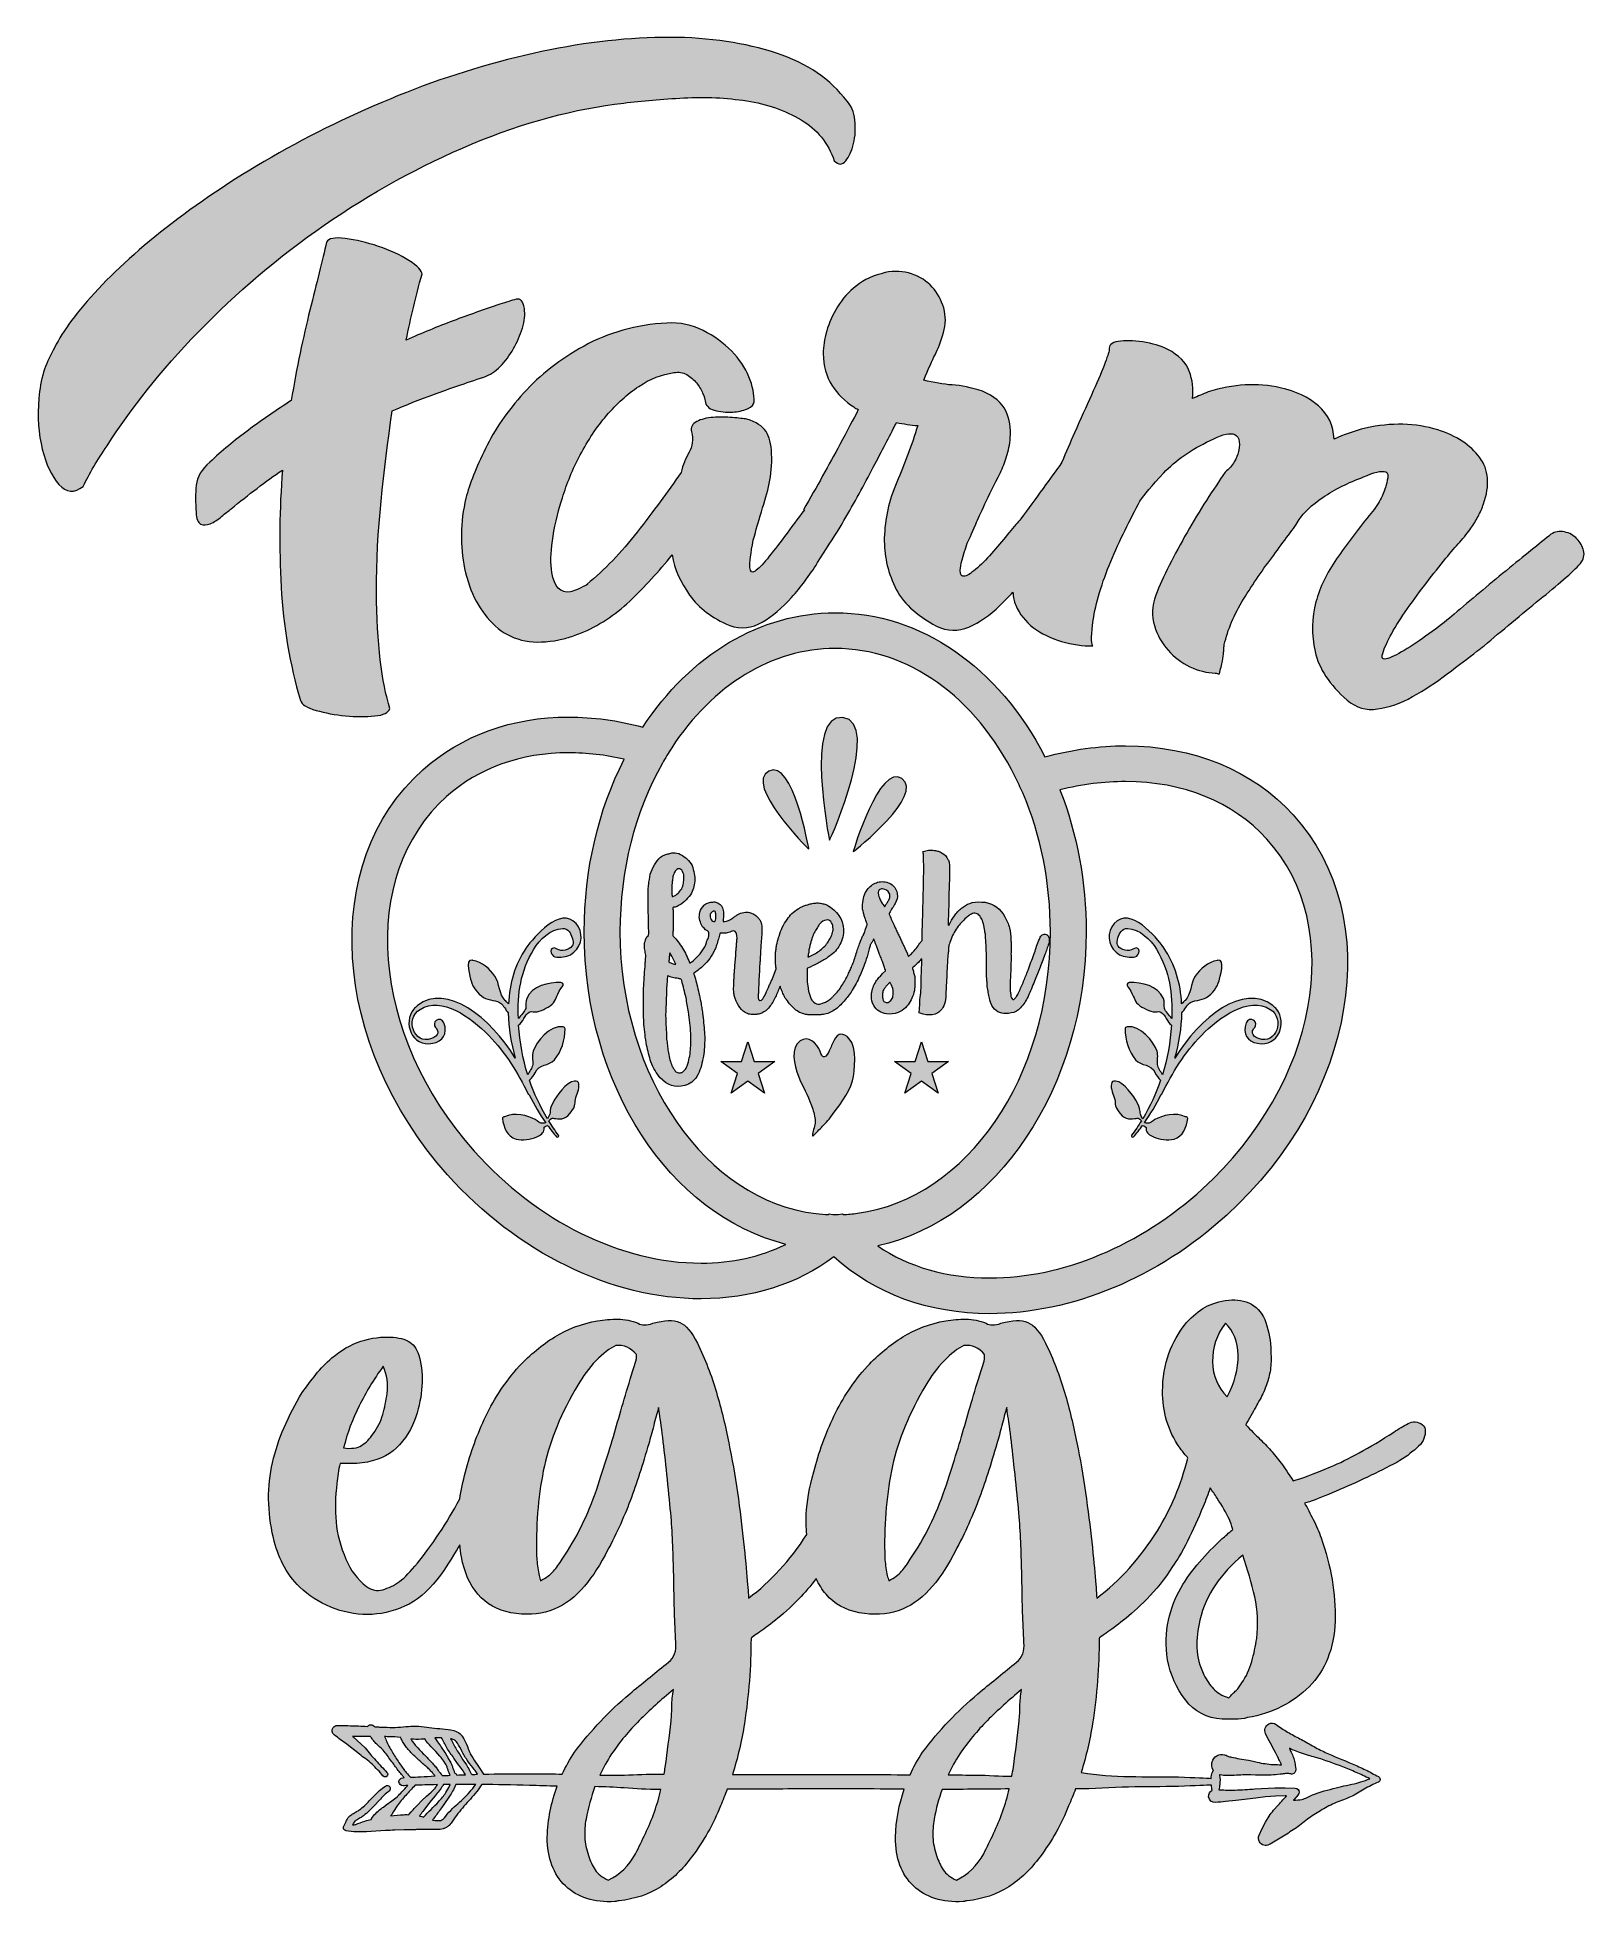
# Model space of a CAD drawing. Header units: inches. Extents: x 0.62 to 5.38, y -5.87 to -0.13.
import ezdxf

# ---------------------------------------------------------------- set-up
doc = ezdxf.new("R2010")
doc.units = ezdxf.units.IN
doc.header["$MEASUREMENT"] = 0
doc.layers.add('Layer 1', color=7, linetype='Continuous')

# ---------------------------------------------------------------- blocks, each defined once
blk = doc.blocks.new('block 2')
at = {"layer": 'Layer 1', "lineweight": 0}
for points, knots in [([(4.8371, -4.3969), (4.8227, -4.4045), (4.8079, -4.4134), (4.7926, -4.4236), (4.7165, -4.4727), (4.6517, -4.5082), (4.5984, -4.5302), (4.5451, -4.5522), (4.5066, -4.5666), (4.4829, -4.5733), (4.4694, -4.5514), (4.4571, -4.5332), (4.4461, -4.5188), (4.4351, -4.5044), (4.4246, -4.4913), (4.4144, -4.4794), (4.4042, -4.4676), (4.3928, -4.4557), (4.3801, -4.4439), (4.3674, -4.4321), (4.3535, -4.4177), (4.3382, -4.4007), (4.3416, -4.3923), (4.3467, -4.383), (4.3535, -4.3728), (4.3636, -4.3542), (4.3729, -4.3373), (4.3814, -4.322), (4.3898, -4.3068), (4.3966, -4.292), (4.4017, -4.2776), (4.4068, -4.2632), (4.4106, -4.248), (4.4131, -4.2319), (4.4157, -4.2159), (4.4161, -4.1968), (4.4144, -4.1748), (4.4144, -4.1443), (4.4093, -4.1147), (4.3992, -4.0859), (4.3907, -4.0606), (4.3759, -4.0419), (4.3547, -4.0301), (4.3336, -4.0183), (4.3103, -4.014), (4.2849, -4.0174), (4.2561, -4.0208), (4.232, -4.028), (4.2126, -4.039), (4.1931, -4.05), (4.1741, -4.0656), (4.1555, -4.0859), (4.1368, -4.108), (4.1203, -4.1355), (4.106, -4.1685), (4.0916, -4.2015), (4.0835, -4.24), (4.0819, -4.284), (4.0785, -4.3483), (4.0937, -4.4075), (4.1276, -4.4616), (4.1326, -4.4701), (4.1423, -4.4828), (4.1567, -4.4997), (4.1576, -4.5008), (4.1586, -4.5019), (4.1594, -4.503), (4.1379, -4.586), (4.1067, -4.6607), (4.0654, -4.7269), (4.0121, -4.8124), (3.9499, -4.8814), (3.8788, -4.9338), (3.8788, -4.9304), (3.8775, -4.9127), (3.875, -4.8805), (3.8724, -4.8484), (3.8686, -4.8086), (3.8636, -4.7612), (3.8585, -4.7138), (3.8521, -4.6631), (3.8445, -4.6089), (3.8369, -4.5547), (3.828, -4.504), (3.8179, -4.4566), (3.8077, -4.4041), (3.795, -4.3521), (3.7798, -4.3005), (3.7645, -4.2489), (3.7451, -4.1985), (3.7214, -4.1494), (3.7045, -4.1156), (3.6863, -4.0944), (3.6668, -4.0859), (3.6473, -4.0775), (3.6199, -4.0783), (3.5843, -4.0885), (3.5657, -4.0953), (3.5504, -4.0953), (3.5386, -4.0885), (3.5183, -4.08), (3.4976, -4.0758), (3.4764, -4.0758), (3.4552, -4.0758), (3.4345, -4.0775), (3.4142, -4.0809), (3.3651, -4.0893), (3.3211, -4.1058), (3.2822, -4.1304), (3.2433, -4.1549), (3.2069, -4.185), (3.1731, -4.2205), (3.1307, -4.2679), (3.0965, -4.3191), (3.0703, -4.3741), (3.044, -4.4291), (3.0233, -4.4862), (3.0081, -4.5454), (2.9945, -4.5945), (2.9869, -4.6381), (2.9852, -4.6761), (2.9844, -4.6955), (2.9849, -4.7163), (2.9866, -4.7384), (2.935, -4.8185), (2.8753, -4.8838), (2.8075, -4.9338), (2.8075, -4.9304), (2.8063, -4.9127), (2.8037, -4.8805), (2.8012, -4.8484), (2.7974, -4.8086), (2.7923, -4.7612), (2.7872, -4.7138), (2.7809, -4.6631), (2.7733, -4.6089), (2.7656, -4.5547), (2.7568, -4.504), (2.7466, -4.4566), (2.7365, -4.4041), (2.7238, -4.3521), (2.7085, -4.3005), (2.6933, -4.2489), (2.6738, -4.1985), (2.6501, -4.1494), (2.6332, -4.1156), (2.615, -4.0944), (2.5956, -4.0859), (2.5761, -4.0775), (2.5486, -4.0783), (2.5131, -4.0885), (2.4944, -4.0953), (2.4792, -4.0953), (2.4674, -4.0885), (2.4471, -4.08), (2.4263, -4.0758), (2.4052, -4.0758), (2.384, -4.0758), (2.3633, -4.0775), (2.343, -4.0809), (2.2939, -4.0893), (2.2499, -4.1058), (2.211, -4.1304), (2.172, -4.1549), (2.1357, -4.185), (2.1018, -4.2205), (2.0595, -4.2679), (2.0252, -4.3191), (1.999, -4.3741), (1.9728, -4.4291), (1.9521, -4.4862), (1.9368, -4.5454), (1.9285, -4.5755), (1.9228, -4.6032), (1.9189, -4.629), (1.8979, -4.6681), (1.8772, -4.703), (1.8569, -4.7333), (1.8069, -4.8078), (1.7659, -4.8576), (1.7338, -4.883), (1.7168, -4.8949), (1.6995, -4.9033), (1.6817, -4.9084), (1.664, -4.9135), (1.6475, -4.9101), (1.6322, -4.8983), (1.6034, -4.8763), (1.5823, -4.8484), (1.5688, -4.8145), (1.5518, -4.7756), (1.5417, -4.7371), (1.5383, -4.699), (1.5349, -4.6609), (1.5358, -4.6216), (1.5408, -4.581), (1.5425, -4.5708), (1.5438, -4.5606), (1.5446, -4.5505), (1.5455, -4.5403), (1.5476, -4.5302), (1.551, -4.52), (1.551, -4.52), (1.6018, -4.52), (1.6018, -4.52), (1.6475, -4.5167), (1.6847, -4.5035), (1.7135, -4.4807), (1.7422, -4.4578), (1.7642, -4.427), (1.7795, -4.388), (1.8031, -4.3237), (1.809, -4.262), (1.7972, -4.2027), (1.7922, -4.179), (1.7833, -4.1617), (1.7706, -4.1507), (1.7579, -4.1397), (1.7388, -4.1333), (1.7135, -4.1316), (1.644, -4.1266), (1.5815, -4.1477), (1.5256, -4.1951), (1.507, -4.2103), (1.4905, -4.2273), (1.4761, -4.2459), (1.4617, -4.2645), (1.4477, -4.2831), (1.4342, -4.3017), (1.3902, -4.3728), (1.3597, -4.4448), (1.3428, -4.5175), (1.3259, -4.5903), (1.3268, -4.6673), (1.3454, -4.7485), (1.3521, -4.7773), (1.3619, -4.8043), (1.3746, -4.8297), (1.3873, -4.8551), (1.4046, -4.8788), (1.4266, -4.9008), (1.4537, -4.9262), (1.4854, -4.9465), (1.5218, -4.9617), (1.5582, -4.977), (1.5958, -4.9846), (1.6348, -4.9846), (1.6737, -4.9846), (1.7118, -4.9761), (1.749, -4.9592), (1.7862, -4.9423), (1.8192, -4.9152), (1.848, -4.878), (1.8666, -4.8543), (1.8865, -4.8246), (1.9077, -4.7891), (1.9114, -4.7829), (1.915, -4.7765), (1.9187, -4.7702), (1.9202, -4.7821), (1.922, -4.7943), (1.9241, -4.8069), (1.9326, -4.8543), (1.9495, -4.8928), (1.9749, -4.9224), (2.0003, -4.952), (2.0341, -4.971), (2.0764, -4.9795), (2.1644, -4.9947), (2.2364, -4.971), (2.2922, -4.9084), (2.3193, -4.8797), (2.3438, -4.8441), (2.3658, -4.8018), (2.398, -4.7426), (2.4238, -4.6867), (2.4433, -4.6343), (2.4627, -4.5818), (2.4817, -4.5234), (2.5004, -4.4591), (2.5055, -4.4422), (2.5105, -4.4236), (2.5156, -4.4033), (2.5207, -4.383), (2.5258, -4.3644), (2.5308, -4.3474), (2.5308, -4.3491), (2.5329, -4.3644), (2.5372, -4.3931), (2.5414, -4.4219), (2.5456, -4.4557), (2.5499, -4.4946), (2.5541, -4.5336), (2.5583, -4.5738), (2.5626, -4.6152), (2.5668, -4.6567), (2.5697, -4.6901), (2.5715, -4.7155), (2.5748, -4.7764), (2.5769, -4.8373), (2.5778, -4.8983), (2.5786, -4.9592), (2.5807, -5.0201), (2.5841, -5.081), (2.5841, -5.1047), (2.574, -5.1233), (2.5537, -5.1369), (2.535, -5.1521), (2.5164, -5.1674), (2.4978, -5.1826), (2.4792, -5.1978), (2.4606, -5.213), (2.442, -5.2283), (2.4098, -5.2553), (2.3798, -5.2837), (2.3519, -5.3133), (2.3239, -5.3429), (2.2973, -5.3746), (2.2719, -5.4085), (2.2573, -5.4302), (2.2448, -5.4527), (2.2339, -5.4759), (2.2311, -5.4758), (2.2281, -5.4757), (2.2252, -5.4756), (2.1937, -5.4747), (2.1632, -5.4745), (2.1339, -5.4744), (2.0823, -5.4743), (2.0347, -5.4749), (1.9915, -5.4758), (1.9872, -5.468), (1.9827, -5.4603), (1.977, -5.4526), (1.9706, -5.4431), (1.9641, -5.4349), (1.9587, -5.426), (1.9562, -5.4217), (1.9528, -5.4172), (1.9512, -5.413), (1.9491, -5.4081), (1.9465, -5.4031), (1.9449, -5.3982), (1.9414, -5.3887), (1.938, -5.3781), (1.9317, -5.3673), (1.9317, -5.3673), (1.9267, -5.3592), (1.9267, -5.3592), (1.9267, -5.3592), (1.9261, -5.3582), (1.9261, -5.3582), (1.9261, -5.3582), (1.9258, -5.3577), (1.9258, -5.3577), (1.9258, -5.3577), (1.9246, -5.3564), (1.9246, -5.3564), (1.9246, -5.3564), (1.9233, -5.355), (1.9233, -5.355), (1.9222, -5.3539), (1.9219, -5.3532), (1.9198, -5.3517), (1.9124, -5.3458), (1.907, -5.3442), (1.9006, -5.3418), (1.8885, -5.3383), (1.8769, -5.3374), (1.8656, -5.3364), (1.8544, -5.3355), (1.8434, -5.3349), (1.8327, -5.3336), (1.8221, -5.3322), (1.8121, -5.3303), (1.8011, -5.329), (1.7903, -5.3279), (1.7796, -5.3276), (1.7688, -5.3281), (1.758, -5.3288), (1.7472, -5.33), (1.7364, -5.3311), (1.7255, -5.3321), (1.7148, -5.3321), (1.704, -5.3319), (1.6932, -5.3317), (1.6825, -5.3314), (1.6717, -5.3308), (1.6672, -5.3306), (1.6627, -5.3304), (1.6583, -5.3301), (1.6535, -5.3267), (1.6503, -5.3251), (1.6503, -5.3251), (1.6475, -5.3238), (1.6441, -5.3234), (1.6409, -5.3245), (1.6384, -5.3254), (1.6366, -5.327), (1.6352, -5.3289), (1.6259, -5.3284), (1.6165, -5.3278), (1.6072, -5.3275), (1.5857, -5.3265), (1.5642, -5.3262), (1.5426, -5.3261), (1.5426, -5.3261), (1.542, -5.3261), (1.542, -5.3261), (1.5371, -5.3262), (1.5323, -5.3284), (1.5291, -5.3326), (1.5238, -5.3397), (1.5253, -5.3498), (1.5324, -5.3551), (1.5455, -5.3649), (1.5584, -5.3749), (1.5719, -5.3843), (1.5719, -5.3843), (1.6105, -5.4145), (1.6105, -5.4145), (1.6164, -5.42), (1.6234, -5.4245), (1.6303, -5.4291), (1.6373, -5.4336), (1.6431, -5.4394), (1.6493, -5.4448), (1.6608, -5.4563), (1.6719, -5.4684), (1.6825, -5.4809), (1.6825, -5.4809), (1.6829, -5.4814), (1.6829, -5.4814), (1.683, -5.4815), (1.6832, -5.4817), (1.6833, -5.4819), (1.6865, -5.485), (1.6916, -5.485), (1.6948, -5.4819), (1.6979, -5.4787), (1.6979, -5.4736), (1.6948, -5.4704), (1.6829, -5.4585), (1.6717, -5.4462), (1.6608, -5.4334), (1.655, -5.4273), (1.6488, -5.4218), (1.6438, -5.4149), (1.6387, -5.4081), (1.6337, -5.4011), (1.6276, -5.3953), (1.6276, -5.3953), (1.5906, -5.3611), (1.5906, -5.3611), (1.5901, -5.3606), (1.5895, -5.3602), (1.5889, -5.3597), (1.5946, -5.3598), (1.6003, -5.3602), (1.606, -5.3602), (1.6187, -5.3603), (1.6315, -5.3602), (1.6442, -5.3602), (1.6462, -5.363), (1.6482, -5.3659), (1.6507, -5.369), (1.6541, -5.3727), (1.6572, -5.377), (1.6606, -5.381), (1.664, -5.385), (1.6685, -5.3886), (1.6731, -5.3926), (1.6778, -5.3965), (1.6824, -5.4007), (1.6864, -5.4058), (1.6903, -5.411), (1.6943, -5.4163), (1.6982, -5.4215), (1.7059, -5.4322), (1.7136, -5.443), (1.7212, -5.4531), (1.7249, -5.4582), (1.7285, -5.4631), (1.7319, -5.4677), (1.7351, -5.4724), (1.7391, -5.4764), (1.7422, -5.4801), (1.7442, -5.4824), (1.746, -5.4845), (1.7478, -5.4865), (1.745, -5.4867), (1.7435, -5.4867), (1.7435, -5.4867), (1.7368, -5.4871), (1.7316, -5.4928), (1.7318, -5.4995), (1.7321, -5.5063), (1.7378, -5.5117), (1.7446, -5.5114), (1.7446, -5.5114), (1.7495, -5.5113), (1.7588, -5.511), (1.7528, -5.5174), (1.7468, -5.5239), (1.7408, -5.5303), (1.736, -5.5354), (1.7314, -5.5405), (1.7261, -5.5451), (1.7209, -5.5497), (1.7154, -5.5541), (1.7097, -5.5583), (1.7097, -5.5583), (1.6923, -5.5707), (1.6923, -5.5707), (1.6923, -5.5707), (1.6837, -5.577), (1.6837, -5.577), (1.6823, -5.5781), (1.6808, -5.5791), (1.6795, -5.5802), (1.6793, -5.58), (1.6771, -5.582), (1.676, -5.5828), (1.6706, -5.5871), (1.6653, -5.5918), (1.6605, -5.5966), (1.6557, -5.6012), (1.6513, -5.6063), (1.6477, -5.6123), (1.6477, -5.6123), (1.6481, -5.6125), (1.6481, -5.6125), (1.648, -5.6127), (1.6478, -5.6128), (1.6477, -5.613), (1.6471, -5.6137), (1.6467, -5.6146), (1.6462, -5.6154), (1.6398, -5.6166), (1.6335, -5.6179), (1.6267, -5.62), (1.6165, -5.6227), (1.6069, -5.6278), (1.599, -5.6304), (1.5958, -5.6315), (1.5925, -5.6319), (1.5891, -5.6321), (1.5903, -5.63), (1.5914, -5.628), (1.5923, -5.6265), (1.5938, -5.6236), (1.5949, -5.6227), (1.5963, -5.621), (1.5982, -5.6194), (1.6004, -5.6177), (1.6033, -5.6161), (1.6033, -5.6161), (1.6128, -5.6103), (1.6128, -5.6103), (1.6159, -5.6083), (1.6189, -5.6068), (1.6222, -5.6041), (1.6289, -5.5993), (1.6351, -5.5943), (1.6405, -5.5889), (1.6463, -5.5837), (1.6511, -5.5781), (1.6564, -5.5727), (1.6564, -5.5727), (1.6709, -5.5565), (1.6709, -5.5565), (1.6805, -5.5459), (1.6903, -5.5359), (1.701, -5.528), (1.701, -5.528), (1.7013, -5.5278), (1.7013, -5.5278), (1.7054, -5.5248), (1.7064, -5.5191), (1.7036, -5.5149), (1.7007, -5.5105), (1.6948, -5.5094), (1.6904, -5.5123), (1.6772, -5.521), (1.666, -5.5315), (1.6557, -5.5422), (1.6557, -5.5422), (1.6406, -5.5582), (1.6406, -5.5582), (1.6356, -5.5631), (1.6308, -5.5686), (1.6257, -5.5729), (1.6206, -5.5778), (1.6154, -5.5818), (1.6102, -5.5854), (1.6078, -5.5874), (1.6042, -5.5891), (1.6012, -5.591), (1.6012, -5.591), (1.5919, -5.5964), (1.5919, -5.5964), (1.5883, -5.5982), (1.5846, -5.6007), (1.5808, -5.6038), (1.577, -5.6072), (1.5736, -5.6121), (1.572, -5.6158), (1.57, -5.6197), (1.569, -5.6225), (1.5676, -5.6254), (1.5664, -5.6285), (1.5645, -5.6312), (1.5629, -5.6341), (1.5629, -5.6341), (1.562, -5.6358), (1.562, -5.6358), (1.5615, -5.6367), (1.5611, -5.6377), (1.5609, -5.6388), (1.5601, -5.6441), (1.5636, -5.6491), (1.5689, -5.6499), (1.5792, -5.6517), (1.5903, -5.6536), (1.6019, -5.6537), (1.6136, -5.6538), (1.6229, -5.6535), (1.6322, -5.6531), (1.6322, -5.6531), (1.6904, -5.6495), (1.6904, -5.6495), (1.7, -5.6492), (1.7096, -5.6484), (1.7191, -5.6482), (1.7191, -5.6482), (1.7473, -5.6474), (1.7473, -5.6474), (1.7473, -5.6474), (1.7753, -5.6473), (1.7753, -5.6473), (1.7753, -5.6473), (1.7827, -5.6468), (1.7827, -5.6468), (1.7842, -5.6467), (1.7863, -5.6464), (1.7885, -5.6464), (1.7885, -5.6464), (1.8026, -5.6458), (1.8026, -5.6458), (1.8125, -5.6455), (1.8227, -5.6457), (1.8332, -5.646), (1.8439, -5.6463), (1.8541, -5.6471), (1.8678, -5.6439), (1.8678, -5.6439), (1.8696, -5.6434), (1.8696, -5.6434), (1.8696, -5.6434), (1.8713, -5.6428), (1.8713, -5.6428), (1.8713, -5.6428), (1.8726, -5.6423), (1.8726, -5.6423), (1.8726, -5.6423), (1.8777, -5.6398), (1.8777, -5.6398), (1.8806, -5.6378), (1.8837, -5.6357), (1.8859, -5.6335), (1.8906, -5.629), (1.8937, -5.6243), (1.8967, -5.6201), (1.9015, -5.6121), (1.9073, -5.605), (1.9132, -5.5972), (1.9251, -5.582), (1.9382, -5.5672), (1.9515, -5.5525), (1.9582, -5.545), (1.9645, -5.5373), (1.9709, -5.5294), (1.9767, -5.522), (1.9818, -5.5148), (1.9867, -5.5076), (2.031, -5.5083), (2.08, -5.5088), (2.1333, -5.5105), (2.1607, -5.5115), (2.1892, -5.5125), (2.2186, -5.5129), (2.2004, -5.5622), (2.1901, -5.6145), (2.1881, -5.67), (2.1881, -5.7343), (2.2067, -5.7842), (2.244, -5.8197), (2.2812, -5.8553), (2.332, -5.8714), (2.3963, -5.868), (2.3997, -5.868), (2.4018, -5.8675), (2.4026, -5.8667), (2.4035, -5.8658), (2.4056, -5.8654), (2.409, -5.8654), (2.4581, -5.8604), (2.5008, -5.846), (2.5372, -5.8223), (2.5736, -5.7986), (2.6053, -5.7681), (2.6324, -5.7309), (2.6696, -5.6818), (2.6992, -5.6294), (2.7212, -5.5735), (2.7286, -5.5566), (2.7355, -5.5395), (2.7419, -5.5222), (2.8239, -5.5219), (2.9074, -5.5216), (2.9909, -5.5212), (3.0892, -5.5206), (3.1878, -5.5215), (3.2865, -5.5221), (3.2704, -5.5687), (3.2612, -5.6179), (3.2594, -5.67), (3.2594, -5.7343), (3.278, -5.7842), (3.3152, -5.8197), (3.3524, -5.8553), (3.4032, -5.8714), (3.4675, -5.868), (3.4709, -5.868), (3.473, -5.8675), (3.4739, -5.8667), (3.4747, -5.8658), (3.4768, -5.8654), (3.4802, -5.8654), (3.5293, -5.8604), (3.572, -5.846), (3.6084, -5.8223), (3.6448, -5.7986), (3.6765, -5.7681), (3.7036, -5.7309), (3.7408, -5.6818), (3.7705, -5.6294), (3.7925, -5.5735), (3.8, -5.5562), (3.807, -5.5387), (3.8136, -5.5211), (3.8675, -5.5227), (3.923, -5.5157), (3.9771, -5.5154), (4.0282, -5.515), (4.0794, -5.5148), (4.1305, -5.5134), (4.1832, -5.512), (4.2184, -5.51), (4.2316, -5.5093), (4.2324, -5.5149), (4.2334, -5.5204), (4.2342, -5.5256), (4.227, -5.5291), (4.2223, -5.5368), (4.2232, -5.5452), (4.2242, -5.5562), (4.234, -5.5641), (4.2449, -5.563), (4.2551, -5.562), (4.2653, -5.5611), (4.2755, -5.5604), (4.2755, -5.5604), (4.3069, -5.5569), (4.3069, -5.5569), (4.3069, -5.5569), (4.3681, -5.5496), (4.3681, -5.5496), (4.3681, -5.5496), (4.3984, -5.5461), (4.3984, -5.5461), (4.3984, -5.5461), (4.4286, -5.5438), (4.4286, -5.5438), (4.4286, -5.5438), (4.4587, -5.5426), (4.4587, -5.5426), (4.4587, -5.5426), (4.463, -5.5427), (4.463, -5.5427), (4.4594, -5.5468), (4.4558, -5.551), (4.452, -5.5549), (4.4472, -5.5603), (4.4423, -5.5656), (4.4372, -5.5708), (4.4372, -5.5708), (4.4226, -5.5871), (4.4226, -5.5871), (4.4181, -5.5929), (4.4137, -5.5988), (4.4096, -5.6048), (4.4096, -5.6048), (4.3981, -5.6237), (4.3981, -5.6237), (4.3981, -5.6237), (4.3876, -5.6432), (4.3876, -5.6432), (4.3876, -5.6432), (4.3784, -5.6634), (4.3784, -5.6634), (4.3756, -5.6697), (4.3757, -5.6774), (4.3793, -5.6839), (4.3855, -5.6947), (4.3992, -5.6985), (4.41, -5.6923), (4.41, -5.6923), (4.4124, -5.691), (4.4124, -5.691), (4.4263, -5.6831), (4.4397, -5.6747), (4.4533, -5.6663), (4.4667, -5.6578), (4.4806, -5.65), (4.4936, -5.6406), (4.5067, -5.6314), (4.5189, -5.6206), (4.532, -5.6112), (4.5385, -5.6066), (4.5453, -5.6023), (4.5521, -5.5979), (4.5588, -5.5937), (4.5654, -5.5891), (4.5724, -5.5851), (4.5862, -5.5771), (4.6004, -5.5696), (4.6152, -5.5633), (4.6302, -5.5574), (4.6456, -5.5526), (4.6599, -5.5456), (4.6745, -5.5392), (4.6882, -5.5307), (4.702, -5.5223), (4.7158, -5.514), (4.7303, -5.5072), (4.7449, -5.5005), (4.7449, -5.5005), (4.7455, -5.5001), (4.7455, -5.5001), (4.7473, -5.4993), (4.7488, -5.498), (4.7498, -5.4961), (4.7522, -5.4916), (4.7505, -5.4859), (4.746, -5.4835), (4.7326, -5.4763), (4.7193, -5.469), (4.7057, -5.4625), (4.6921, -5.456), (4.6784, -5.4498), (4.6646, -5.4439), (4.637, -5.4324), (4.6094, -5.421), (4.5823, -5.4089), (4.5687, -5.4028), (4.5556, -5.3956), (4.5427, -5.3883), (4.5298, -5.381), (4.5172, -5.3734), (4.5042, -5.367), (4.4913, -5.3604), (4.4786, -5.3536), (4.4663, -5.3463), (4.4541, -5.339), (4.4423, -5.3313), (4.431, -5.3232), (4.4245, -5.3186), (4.4158, -5.3176), (4.4082, -5.3214), (4.3973, -5.3269), (4.3928, -5.3402), (4.3983, -5.3511), (4.3983, -5.3511), (4.3984, -5.3514), (4.3984, -5.3514), (4.4034, -5.3612), (4.4083, -5.3711), (4.4136, -5.3808), (4.4188, -5.3904), (4.4236, -5.3999), (4.4289, -5.4094), (4.4289, -5.4094), (4.436, -5.4234), (4.436, -5.4234), (4.4384, -5.4282), (4.4409, -5.4328), (4.4431, -5.4376), (4.4445, -5.4406), (4.4458, -5.4437), (4.4473, -5.4467), (4.4388, -5.447), (4.4306, -5.4463), (4.4223, -5.4462), (4.4137, -5.4462), (4.4054, -5.4444), (4.3971, -5.4435), (4.3888, -5.4428), (4.3804, -5.4406), (4.3722, -5.4387), (4.3722, -5.4387), (4.3598, -5.4359), (4.3598, -5.4359), (4.3598, -5.4359), (4.3455, -5.433), (4.3455, -5.433), (4.3455, -5.433), (4.3186, -5.4284), (4.3186, -5.4284), (4.3099, -5.4268), (4.3013, -5.4253), (4.2932, -5.4235), (4.2893, -5.4226), (4.2853, -5.4217), (4.2821, -5.4206), (4.2803, -5.42), (4.2792, -5.4194), (4.278, -5.4189), (4.278, -5.4189), (4.2771, -5.4182), (4.2771, -5.4182), (4.2774, -5.418), (4.2782, -5.4181), (4.2786, -5.4183), (4.2628, -5.4106), (4.2437, -5.4172), (4.236, -5.4331), (4.2309, -5.4436), (4.2322, -5.4554), (4.2382, -5.4645), (4.2376, -5.4651), (4.2369, -5.4657), (4.2365, -5.4665), (4.2365, -5.4665), (4.2334, -5.4717), (4.2319, -5.4796), (4.2313, -5.4823), (4.231, -5.4855), (4.2308, -5.4889), (4.2169, -5.488), (4.182, -5.486), (4.1304, -5.4845), (4.0309, -5.4817), (3.93, -5.4886), (3.8319, -5.4704), (3.8316, -5.4704), (3.8313, -5.4704), (3.831, -5.4703), (3.8464, -5.4212), (3.8582, -5.371), (3.8661, -5.3197), (3.8796, -5.2316), (3.8864, -5.1445), (3.8864, -5.0582), (3.8864, -5.0565), (3.8936, -5.051), (3.908, -5.0417), (3.9223, -5.0324), (3.9401, -5.0192), (3.9613, -5.0023), (3.9824, -4.9854), (4.0065, -4.9634), (4.0336, -4.9363), (4.0607, -4.9093), (4.0869, -4.8763), (4.1123, -4.8373), (4.1258, -4.8187), (4.1411, -4.7925), (4.158, -4.7586), (4.1749, -4.7248), (4.191, -4.6893), (4.2062, -4.652), (4.2142, -4.6327), (4.2215, -4.6136), (4.2282, -4.5948), (4.2354, -4.6052), (4.2424, -4.6158), (4.2494, -4.6266), (4.2646, -4.6504), (4.2773, -4.6723), (4.2875, -4.6926), (4.2908, -4.6994), (4.2942, -4.7096), (4.2976, -4.7231), (4.2908, -4.7282), (4.2849, -4.7333), (4.2799, -4.7383), (4.2748, -4.7434), (4.2697, -4.7477), (4.2646, -4.751), (4.2392, -4.7748), (4.216, -4.7989), (4.1948, -4.8234), (4.1736, -4.8479), (4.1546, -4.8746), (4.1377, -4.9033), (4.1208, -4.9321), (4.1081, -4.9651), (4.0996, -5.0023), (4.0911, -5.0396), (4.0903, -5.0802), (4.0971, -5.1242), (4.1055, -5.1699), (4.1237, -5.2109), (4.1517, -5.2473), (4.1796, -5.2837), (4.2172, -5.3036), (4.2646, -5.307), (4.2782, -5.307), (4.2913, -5.307), (4.304, -5.307), (4.3167, -5.307), (4.3298, -5.3053), (4.3433, -5.3019), (4.4195, -5.2883), (4.4825, -5.2566), (4.5324, -5.2067), (4.5823, -5.1568), (4.609, -5.0895), (4.6124, -5.0049), (4.6141, -4.9203), (4.5997, -4.8348), (4.5692, -4.7485), (4.5625, -4.7299), (4.5544, -4.7113), (4.5451, -4.6926), (4.5358, -4.674), (4.5269, -4.6571), (4.5185, -4.6419), (4.5371, -4.6368), (4.5616, -4.6279), (4.5921, -4.6152), (4.6226, -4.6025), (4.6543, -4.5886), (4.6873, -4.5733), (4.7203, -4.5581), (4.7516, -4.5429), (4.7812, -4.5276), (4.8108, -4.5124), (4.8333, -4.4981), (4.8485, -4.4845), (4.8705, -4.4693), (4.8836, -4.4532), (4.8878, -4.4363), (4.892, -4.4194), (4.8899, -4.4075), (4.8815, -4.4007), (4.8663, -4.3906), (4.8514, -4.3893), (4.8371, -4.3969)], [0, 0, 0, 0, 1, 1, 1, 2, 2, 2, 3, 3, 3, 4, 4, 4, 5, 5, 5, 6, 6, 6, 7, 7, 7, 8, 8, 8, 9, 9, 9, 10, 10, 10, 11, 11, 11, 12, 12, 12, 13, 13, 13, 14, 14, 14, 15, 15, 15, 16, 16, 16, 17, 17, 17, 18, 18, 18, 19, 19, 19, 20, 20, 20, 21, 21, 21, 22, 22, 22, 23, 23, 23, 24, 24, 24, 25, 25, 25, 26, 26, 26, 27, 27, 27, 28, 28, 28, 29, 29, 29, 30, 30, 30, 31, 31, 31, 32, 32, 32, 33, 33, 33, 34, 34, 34, 35, 35, 35, 36, 36, 36, 37, 37, 37, 38, 38, 38, 39, 39, 39, 40, 40, 40, 41, 41, 41, 42, 42, 42, 43, 43, 43, 44, 44, 44, 45, 45, 45, 46, 46, 46, 47, 47, 47, 48, 48, 48, 49, 49, 49, 50, 50, 50, 51, 51, 51, 52, 52, 52, 53, 53, 53, 54, 54, 54, 55, 55, 55, 56, 56, 56, 57, 57, 57, 58, 58, 58, 59, 59, 59, 60, 60, 60, 61, 61, 61, 62, 62, 62, 63, 63, 63, 64, 64, 64, 65, 65, 65, 66, 66, 66, 67, 67, 67, 68, 68, 68, 69, 69, 69, 70, 70, 70, 71, 71, 71, 72, 72, 72, 73, 73, 73, 74, 74, 74, 75, 75, 75, 76, 76, 76, 77, 77, 77, 78, 78, 78, 79, 79, 79, 80, 80, 80, 81, 81, 81, 82, 82, 82, 83, 83, 83, 84, 84, 84, 85, 85, 85, 86, 86, 86, 87, 87, 87, 88, 88, 88, 89, 89, 89, 90, 90, 90, 91, 91, 91, 92, 92, 92, 93, 93, 93, 94, 94, 94, 95, 95, 95, 96, 96, 96, 97, 97, 97, 98, 98, 98, 99, 99, 99, 100, 100, 100, 101, 101, 101, 102, 102, 102, 103, 103, 103, 104, 104, 104, 105, 105, 105, 106, 106, 106, 107, 107, 107, 108, 108, 108, 109, 109, 109, 110, 110, 110, 111, 111, 111, 112, 112, 112, 113, 113, 113, 114, 114, 114, 115, 115, 115, 116, 116, 116, 117, 117, 117, 118, 118, 118, 119, 119, 119, 120, 120, 120, 121, 121, 121, 122, 122, 122, 123, 123, 123, 124, 124, 124, 125, 125, 125, 126, 126, 126, 127, 127, 127, 128, 128, 128, 129, 129, 129, 130, 130, 130, 131, 131, 131, 132, 132, 132, 133, 133, 133, 134, 134, 134, 135, 135, 135, 136, 136, 136, 137, 137, 137, 138, 138, 138, 139, 139, 139, 140, 140, 140, 141, 141, 141, 142, 142, 142, 143, 143, 143, 144, 144, 144, 145, 145, 145, 146, 146, 146, 147, 147, 147, 148, 148, 148, 149, 149, 149, 150, 150, 150, 151, 151, 151, 152, 152, 152, 153, 153, 153, 154, 154, 154, 155, 155, 155, 156, 156, 156, 157, 157, 157, 158, 158, 158, 159, 159, 159, 160, 160, 160, 161, 161, 161, 162, 162, 162, 163, 163, 163, 164, 164, 164, 165, 165, 165, 166, 166, 166, 167, 167, 167, 168, 168, 168, 169, 169, 169, 170, 170, 170, 171, 171, 171, 172, 172, 172, 173, 173, 173, 174, 174, 174, 175, 175, 175, 176, 176, 176, 177, 177, 177, 178, 178, 178, 179, 179, 179, 180, 180, 180, 181, 181, 181, 182, 182, 182, 183, 183, 183, 184, 184, 184, 185, 185, 185, 186, 186, 186, 187, 187, 187, 188, 188, 188, 189, 189, 189, 190, 190, 190, 191, 191, 191, 192, 192, 192, 193, 193, 193, 194, 194, 194, 195, 195, 195, 196, 196, 196, 197, 197, 197, 198, 198, 198, 199, 199, 199, 200, 200, 200, 201, 201, 201, 202, 202, 202, 203, 203, 203, 204, 204, 204, 205, 205, 205, 206, 206, 206, 207, 207, 207, 208, 208, 208, 209, 209, 209, 210, 210, 210, 211, 211, 211, 212, 212, 212, 213, 213, 213, 214, 214, 214, 215, 215, 215, 216, 216, 216, 217, 217, 217, 218, 218, 218, 219, 219, 219, 220, 220, 220, 221, 221, 221, 222, 222, 222, 223, 223, 223, 224, 224, 224, 225, 225, 225, 226, 226, 226, 227, 227, 227, 228, 228, 228, 229, 229, 229, 230, 230, 230, 231, 231, 231, 232, 232, 232, 233, 233, 233, 234, 234, 234, 235, 235, 235, 236, 236, 236, 237, 237, 237, 238, 238, 238, 239, 239, 239, 240, 240, 240, 241, 241, 241, 242, 242, 242, 243, 243, 243, 244, 244, 244, 245, 245, 245, 246, 246, 246, 247, 247, 247, 248, 248, 248, 249, 249, 249, 250, 250, 250, 251, 251, 251, 252, 252, 252, 253, 253, 253, 254, 254, 254, 255, 255, 255, 256, 256, 256, 257, 257, 257, 258, 258, 258, 259, 259, 259, 260, 260, 260, 261, 261, 261, 262, 262, 262, 263, 263, 263, 264, 264, 264, 265, 265, 265, 266, 266, 266, 267, 267, 267, 268, 268, 268, 269, 269, 269, 270, 270, 270, 271, 271, 271, 272, 272, 272, 273, 273, 273, 274, 274, 274, 275, 275, 275, 276, 276, 276, 277, 277, 277, 278, 278, 278, 279, 279, 279, 280, 280, 280, 281, 281, 281, 282, 282, 282, 283, 283, 283, 284, 284, 284, 285, 285, 285, 286, 286, 286, 287, 287, 287, 288, 288, 288, 289, 289, 289, 290, 290, 290, 291, 291, 291, 292, 292, 292, 293, 293, 293, 294, 294, 294, 295, 295, 295, 296, 296, 296, 297, 297, 297, 298, 298, 298, 299, 299, 299, 300, 300, 300, 301, 301, 301, 302, 302, 302, 303, 303, 303, 304, 304, 304, 305, 305, 305, 306, 306, 306, 307, 307, 307, 308, 308, 308, 309, 309, 309, 310, 310, 310, 311, 311, 311, 312, 312, 312, 313, 313, 313, 314, 314, 314, 315, 315, 315, 316, 316, 316, 317, 317, 317, 318, 318, 318, 319, 319, 319, 320, 320, 320, 321, 321, 321, 322, 322, 322, 323, 323, 323, 324, 324, 324, 325, 325, 325, 326, 326, 326, 327, 327, 327, 328, 328, 328, 329, 329, 329, 330, 330, 330, 331, 331, 331, 332, 332, 332, 333, 333, 333, 334, 334, 334, 335, 335, 335, 336, 336, 336, 337, 337, 337, 338, 338, 338, 339, 339, 339, 340, 340, 340, 341, 341, 341, 342, 342, 342, 343, 343, 343, 344, 344, 344, 345, 345, 345, 346, 346, 346, 347, 347, 347, 348, 348, 348, 349, 349, 349, 350, 350, 350, 351, 351, 351, 352, 352, 352, 353, 353, 353, 353]), ([(4.2799, -4.3144), (4.2511, -4.2857), (4.2363, -4.2497), (4.2354, -4.2065), (4.2346, -4.1634), (4.2477, -4.124), (4.2748, -4.0885), (4.3002, -4.1122), (4.3133, -4.1448), (4.3141, -4.1862), (4.315, -4.2277), (4.3035, -4.2704), (4.2799, -4.3144)], [0, 0, 0, 0, 1, 1, 1, 2, 2, 2, 3, 3, 3, 4, 4, 4, 4]), ([(2.4623, -4.1964), (2.4623, -4.2006), (2.4614, -4.2044), (2.4598, -4.2078), (2.4377, -4.2789), (2.4183, -4.344), (2.4014, -4.4033), (2.3844, -4.4625), (2.3641, -4.5276), (2.3404, -4.5987), (2.3134, -4.6783), (2.2778, -4.7502), (2.2338, -4.8145), (2.2253, -4.8281), (2.2165, -4.8403), (2.2072, -4.8513), (2.1978, -4.8623), (2.1847, -4.872), (2.1678, -4.8805), (2.1644, -4.872), (2.1615, -4.8589), (2.1589, -4.8411), (2.1564, -4.8234), (2.1551, -4.8078), (2.1551, -4.7942), (2.1534, -4.6977), (2.1615, -4.6089), (2.1792, -4.5276), (2.197, -4.4464), (2.2313, -4.3635), (2.2821, -4.2789), (2.2973, -4.2518), (2.3159, -4.2268), (2.3379, -4.204), (2.3599, -4.1811), (2.3802, -4.1655), (2.3988, -4.157), (2.4242, -4.1537), (2.4454, -4.163), (2.4623, -4.185), (2.4623, -4.1883), (2.4623, -4.1922), (2.4623, -4.1964)], [0, 0, 0, 0, 1, 1, 1, 2, 2, 2, 3, 3, 3, 4, 4, 4, 5, 5, 5, 6, 6, 6, 7, 7, 7, 8, 8, 8, 9, 9, 9, 10, 10, 10, 11, 11, 11, 12, 12, 12, 13, 13, 13, 14, 14, 14, 14]), ([(3.2505, -4.5276), (3.2683, -4.4464), (3.3025, -4.3635), (3.3533, -4.2789), (3.3685, -4.2518), (3.3871, -4.2268), (3.4091, -4.204), (3.4311, -4.1811), (3.4514, -4.1655), (3.4701, -4.157), (3.4955, -4.1537), (3.5166, -4.163), (3.5335, -4.185), (3.5335, -4.1883), (3.5335, -4.1922), (3.5335, -4.1964), (3.5335, -4.2006), (3.5327, -4.2044), (3.531, -4.2078), (3.509, -4.2789), (3.4895, -4.344), (3.4726, -4.4033), (3.4557, -4.4625), (3.4354, -4.5276), (3.4117, -4.5987), (3.3846, -4.6783), (3.3491, -4.7502), (3.3051, -4.8145), (3.2966, -4.8281), (3.2877, -4.8403), (3.2784, -4.8513), (3.2691, -4.8623), (3.256, -4.872), (3.2391, -4.8805), (3.2357, -4.872), (3.2327, -4.8589), (3.2302, -4.8411), (3.2276, -4.8234), (3.2264, -4.8078), (3.2264, -4.7942), (3.2247, -4.6977), (3.2327, -4.6089), (3.2505, -4.5276)], [0, 0, 0, 0, 1, 1, 1, 2, 2, 2, 3, 3, 3, 4, 4, 4, 5, 5, 5, 6, 6, 6, 7, 7, 7, 8, 8, 8, 9, 9, 9, 10, 10, 10, 11, 11, 11, 12, 12, 12, 13, 13, 13, 14, 14, 14, 14]), ([(1.6094, -4.3423), (1.6297, -4.3017), (1.6542, -4.2611), (1.683, -4.2205), (1.6948, -4.2476), (1.6991, -4.2755), (1.6957, -4.3043), (1.6923, -4.3263), (1.6876, -4.3479), (1.6817, -4.369), (1.6758, -4.3902), (1.6661, -4.41), (1.6525, -4.4286), (1.6424, -4.4439), (1.6305, -4.4557), (1.617, -4.4642), (1.6034, -4.4727), (1.5848, -4.4752), (1.5611, -4.4718), (1.573, -4.4261), (1.5891, -4.383), (1.6094, -4.3423)], [0, 0, 0, 0, 1, 1, 1, 2, 2, 2, 3, 3, 3, 4, 4, 4, 5, 5, 5, 6, 6, 6, 7, 7, 7, 7]), ([(2.9906, -5.4767), (2.9127, -5.4766), (2.8348, -5.4766), (2.758, -5.4765), (2.758, -5.4765), (2.7579, -5.4765), (2.7579, -5.4765), (2.7742, -5.4255), (2.7866, -5.3732), (2.7948, -5.3197), (2.8084, -5.2316), (2.8151, -5.1445), (2.8151, -5.0582), (2.8151, -5.0565), (2.8223, -5.051), (2.8367, -5.0417), (2.8511, -5.0324), (2.8689, -5.0192), (2.89, -5.0023), (2.9112, -4.9854), (2.9353, -4.9634), (2.9624, -4.9363), (2.9805, -4.9182), (2.9982, -4.8972), (3.0156, -4.8738), (3.0239, -4.892), (3.034, -4.9082), (3.0461, -4.9224), (3.0715, -4.952), (3.1054, -4.971), (3.1477, -4.9795), (3.2357, -4.9947), (3.3076, -4.971), (3.3635, -4.9084), (3.3905, -4.8797), (3.4151, -4.8441), (3.4371, -4.8018), (3.4692, -4.7426), (3.495, -4.6867), (3.5145, -4.6343), (3.5339, -4.5818), (3.553, -4.5234), (3.5716, -4.4591), (3.5767, -4.4422), (3.5818, -4.4236), (3.5869, -4.4033), (3.5919, -4.383), (3.597, -4.3644), (3.6021, -4.3474), (3.6021, -4.3491), (3.6042, -4.3644), (3.6084, -4.3931), (3.6126, -4.4219), (3.6169, -4.4557), (3.6211, -4.4946), (3.6253, -4.5336), (3.6296, -4.5738), (3.6338, -4.6152), (3.638, -4.6567), (3.641, -4.6901), (3.6427, -4.7155), (3.6461, -4.7764), (3.6482, -4.8373), (3.649, -4.8983), (3.6499, -4.9592), (3.652, -5.0201), (3.6554, -5.081), (3.6554, -5.1047), (3.6452, -5.1233), (3.6249, -5.1369), (3.6063, -5.1521), (3.5877, -5.1674), (3.5691, -5.1826), (3.5504, -5.1978), (3.5318, -5.213), (3.5132, -5.2283), (3.4811, -5.2553), (3.451, -5.2837), (3.4231, -5.3133), (3.3952, -5.3429), (3.3685, -5.3746), (3.3431, -5.4085), (3.3282, -5.4307), (3.3154, -5.4538), (3.3044, -5.4776), (3.1998, -5.4771), (3.0952, -5.4767), (2.9906, -5.4767)], [0, 0, 0, 0, 1, 1, 1, 2, 2, 2, 3, 3, 3, 4, 4, 4, 5, 5, 5, 6, 6, 6, 7, 7, 7, 8, 8, 8, 9, 9, 9, 10, 10, 10, 11, 11, 11, 12, 12, 12, 13, 13, 13, 14, 14, 14, 15, 15, 15, 16, 16, 16, 17, 17, 17, 18, 18, 18, 19, 19, 19, 20, 20, 20, 21, 21, 21, 22, 22, 22, 23, 23, 23, 24, 24, 24, 25, 25, 25, 26, 26, 26, 27, 27, 27, 28, 28, 28, 29, 29, 29, 29]), ([(4.3712, -5.0582), (4.3678, -5.0819), (4.3628, -5.1056), (4.356, -5.1293), (4.3492, -5.153), (4.3391, -5.175), (4.3256, -5.1953), (4.3205, -5.2037), (4.3145, -5.2113), (4.3078, -5.2181), (4.301, -5.2249), (4.2934, -5.2325), (4.2849, -5.241), (4.2646, -5.2342), (4.249, -5.2249), (4.238, -5.213), (4.2269, -5.2012), (4.2172, -5.1868), (4.2088, -5.1699), (4.1952, -5.1428), (4.188, -5.1153), (4.1872, -5.0874), (4.1863, -5.0595), (4.1893, -5.0311), (4.1961, -5.0023), (4.2062, -4.9617), (4.2223, -4.9254), (4.2443, -4.8932), (4.2663, -4.8611), (4.2942, -4.8306), (4.3281, -4.8018), (4.3433, -4.8458), (4.3556, -4.8885), (4.3649, -4.93), (4.3742, -4.9715), (4.3763, -5.0142), (4.3712, -5.0582)], [0, 0, 0, 0, 1, 1, 1, 2, 2, 2, 3, 3, 3, 4, 4, 4, 5, 5, 5, 6, 6, 6, 7, 7, 7, 8, 8, 8, 9, 9, 9, 10, 10, 10, 11, 11, 11, 12, 12, 12, 12]), ([(2.3861, -5.4136), (2.4115, -5.3763), (2.4398, -5.3421), (2.4712, -5.3108), (2.5025, -5.2794), (2.5376, -5.2477), (2.5765, -5.2156), (2.5731, -5.2342), (2.5715, -5.2511), (2.5715, -5.2664), (2.5715, -5.2816), (2.5706, -5.2968), (2.5689, -5.312), (2.5638, -5.3594), (2.5579, -5.4068), (2.5511, -5.4542), (2.5501, -5.4614), (2.5488, -5.4684), (2.5476, -5.4755), (2.5428, -5.4755), (2.5379, -5.4754), (2.5331, -5.4754), (2.4967, -5.4755), (2.4609, -5.4776), (2.4257, -5.4785), (2.3999, -5.4794), (2.3747, -5.4794), (2.3498, -5.4791), (2.3603, -5.4564), (2.3724, -5.4345), (2.3861, -5.4136)], [0, 0, 0, 0, 1, 1, 1, 2, 2, 2, 3, 3, 3, 4, 4, 4, 5, 5, 5, 6, 6, 6, 7, 7, 7, 8, 8, 8, 9, 9, 9, 10, 10, 10, 10]), ([(3.6427, -5.2664), (3.6427, -5.2816), (3.6418, -5.2968), (3.6401, -5.312), (3.6351, -5.3594), (3.6291, -5.4068), (3.6224, -5.4542), (3.621, -5.4636), (3.6194, -5.4728), (3.6177, -5.4821), (3.5813, -5.4825), (3.5443, -5.4789), (3.5083, -5.4787), (3.4793, -5.4785), (3.4504, -5.4783), (3.4215, -5.4782), (3.4319, -5.4557), (3.4438, -5.4342), (3.4574, -5.4136), (3.4828, -5.3763), (3.5111, -5.3421), (3.5424, -5.3108), (3.5737, -5.2794), (3.6088, -5.2477), (3.6478, -5.2156), (3.6444, -5.2342), (3.6427, -5.2511), (3.6427, -5.2664)], [0, 0, 0, 0, 1, 1, 1, 2, 2, 2, 3, 3, 3, 4, 4, 4, 5, 5, 5, 6, 6, 6, 7, 7, 7, 8, 8, 8, 9, 9, 9, 9]), ([(1.7542, -5.4704), (1.751, -5.4665), (1.7474, -5.4628), (1.7444, -5.4581), (1.7412, -5.4535), (1.7378, -5.4486), (1.7343, -5.4436), (1.7272, -5.4338), (1.72, -5.4229), (1.7133, -5.4114), (1.7068, -5.3999), (1.6995, -5.3891), (1.6946, -5.3764), (1.6922, -5.3708), (1.6899, -5.3653), (1.6872, -5.3604), (1.6924, -5.3605), (1.6977, -5.3605), (1.703, -5.3607), (1.7137, -5.361), (1.7245, -5.3615), (1.7352, -5.3631), (1.736, -5.3632), (1.7368, -5.3633), (1.7376, -5.3635), (1.7383, -5.3655), (1.7392, -5.3676), (1.7401, -5.3703), (1.7417, -5.3736), (1.7441, -5.3775), (1.7466, -5.3816), (1.7491, -5.3859), (1.7521, -5.39), (1.7554, -5.3938), (1.7588, -5.3976), (1.762, -5.4021), (1.7659, -5.4059), (1.7734, -5.414), (1.7817, -5.422), (1.7901, -5.4297), (1.7984, -5.4372), (1.8067, -5.4447), (1.8146, -5.4517), (1.8185, -5.4552), (1.8219, -5.4586), (1.8254, -5.4618), (1.827, -5.4633), (1.8285, -5.4648), (1.83, -5.4662), (1.8316, -5.4679), (1.833, -5.4695), (1.8345, -5.4711), (1.8371, -5.4742), (1.8396, -5.477), (1.8417, -5.4796), (1.8424, -5.4803), (1.8428, -5.4807), (1.8434, -5.4814), (1.8099, -5.4832), (1.784, -5.4846), (1.767, -5.4855), (1.7635, -5.4815), (1.7591, -5.4764), (1.7542, -5.4704)], [0, 0, 0, 0, 1, 1, 1, 2, 2, 2, 3, 3, 3, 4, 4, 4, 5, 5, 5, 6, 6, 6, 7, 7, 7, 8, 8, 8, 9, 9, 9, 10, 10, 10, 11, 11, 11, 12, 12, 12, 13, 13, 13, 14, 14, 14, 15, 15, 15, 16, 16, 16, 17, 17, 17, 18, 18, 18, 19, 19, 19, 20, 20, 20, 21, 21, 21, 21]), ([(1.7996, -5.3684), (1.8033, -5.3682), (1.8072, -5.3678), (1.8111, -5.3675), (1.817, -5.376), (1.8233, -5.3842), (1.8309, -5.3919), (1.8309, -5.3919), (1.8448, -5.4065), (1.8448, -5.4065), (1.8448, -5.4065), (1.858, -5.4206), (1.858, -5.4206), (1.8626, -5.4253), (1.8658, -5.4305), (1.8694, -5.4357), (1.8694, -5.4357), (1.8746, -5.4436), (1.8746, -5.4436), (1.8746, -5.4436), (1.8771, -5.4476), (1.8771, -5.4476), (1.8774, -5.4481), (1.8782, -5.4504), (1.8788, -5.4517), (1.88, -5.4548), (1.8813, -5.4579), (1.8822, -5.4608), (1.8832, -5.4639), (1.884, -5.4666), (1.8853, -5.4699), (1.8866, -5.4731), (1.8877, -5.4761), (1.8892, -5.4793), (1.881, -5.4796), (1.8731, -5.4799), (1.8655, -5.4803), (1.8655, -5.4803), (1.8648, -5.4795), (1.8648, -5.4795), (1.8648, -5.4795), (1.8632, -5.4779), (1.8605, -5.4751), (1.8591, -5.4735), (1.8575, -5.4711), (1.8557, -5.4687), (1.8537, -5.4658), (1.8514, -5.4625), (1.8489, -5.459), (1.8477, -5.4573), (1.8464, -5.4555), (1.845, -5.4537), (1.8434, -5.4518), (1.8417, -5.4499), (1.84, -5.4479), (1.8366, -5.4443), (1.8332, -5.4402), (1.8294, -5.4365), (1.8221, -5.4289), (1.8142, -5.4209), (1.8064, -5.4128), (1.7986, -5.405), (1.7911, -5.397), (1.7846, -5.3893), (1.7811, -5.3856), (1.7786, -5.3816), (1.7758, -5.3781), (1.7728, -5.3744), (1.7706, -5.3711), (1.7688, -5.3681), (1.7688, -5.368), (1.7687, -5.3679), (1.7686, -5.3678), (1.779, -5.3688), (1.7893, -5.369), (1.7996, -5.3684)], [0, 0, 0, 0, 1, 1, 1, 2, 2, 2, 3, 3, 3, 4, 4, 4, 5, 5, 5, 6, 6, 6, 7, 7, 7, 8, 8, 8, 9, 9, 9, 10, 10, 10, 11, 11, 11, 12, 12, 12, 13, 13, 13, 14, 14, 14, 15, 15, 15, 16, 16, 16, 17, 17, 17, 18, 18, 18, 19, 19, 19, 20, 20, 20, 21, 21, 21, 22, 22, 22, 23, 23, 23, 24, 24, 24, 25, 25, 25, 25]), ([(1.8626, -5.3636), (1.8679, -5.3741), (1.8735, -5.3843), (1.8793, -5.3946), (1.8852, -5.4057), (1.8939, -5.4161), (1.901, -5.4269), (1.901, -5.4269), (1.9122, -5.4426), (1.9122, -5.4426), (1.9122, -5.4426), (1.9235, -5.4579), (1.9235, -5.4579), (1.9275, -5.463), (1.9306, -5.4681), (1.9337, -5.4732), (1.9337, -5.4732), (1.9363, -5.4775), (1.9363, -5.4775), (1.9271, -5.4779), (1.9181, -5.4782), (1.9094, -5.4785), (1.9086, -5.4759), (1.9066, -5.4739), (1.9039, -5.4732), (1.9039, -5.4732), (1.9037, -5.4728), (1.9037, -5.4728), (1.9025, -5.4703), (1.9015, -5.4672), (1.9003, -5.4645), (1.8992, -5.4618), (1.8981, -5.4581), (1.897, -5.455), (1.8959, -5.4516), (1.8946, -5.4487), (1.8934, -5.4456), (1.8926, -5.4439), (1.8924, -5.443), (1.8912, -5.4406), (1.8912, -5.4406), (1.8886, -5.4362), (1.8886, -5.4362), (1.8886, -5.4362), (1.8835, -5.4272), (1.8835, -5.4272), (1.8801, -5.4212), (1.8772, -5.4147), (1.8731, -5.4094), (1.8731, -5.4094), (1.862, -5.3924), (1.862, -5.3924), (1.8582, -5.3868), (1.8545, -5.3818), (1.8507, -5.3766), (1.8477, -5.3727), (1.8448, -5.3686), (1.8419, -5.3645), (1.8489, -5.3639), (1.8558, -5.3636), (1.8626, -5.3636)], [0, 0, 0, 0, 1, 1, 1, 2, 2, 2, 3, 3, 3, 4, 4, 4, 5, 5, 5, 6, 6, 6, 7, 7, 7, 8, 8, 8, 9, 9, 9, 10, 10, 10, 11, 11, 11, 12, 12, 12, 13, 13, 13, 14, 14, 14, 15, 15, 15, 16, 16, 16, 17, 17, 17, 18, 18, 18, 19, 19, 19, 20, 20, 20, 20]), ([(1.9565, -5.4768), (1.9559, -5.4761), (1.9552, -5.4755), (1.9543, -5.475), (1.9543, -5.475), (1.9488, -5.4643), (1.9488, -5.4643), (1.9458, -5.4583), (1.9427, -5.4524), (1.9391, -5.4473), (1.9391, -5.4473), (1.9287, -5.4314), (1.9287, -5.4314), (1.9287, -5.4314), (1.9187, -5.4156), (1.9187, -5.4156), (1.9125, -5.4049), (1.9051, -5.3955), (1.8997, -5.3838), (1.8968, -5.3781), (1.8937, -5.3725), (1.8908, -5.3669), (1.8915, -5.3671), (1.8923, -5.3671), (1.893, -5.3673), (1.8968, -5.3684), (1.9018, -5.3705), (1.9029, -5.3713), (1.9035, -5.3713), (1.908, -5.3753), (1.9073, -5.375), (1.9073, -5.375), (1.9114, -5.3804), (1.9114, -5.3804), (1.9169, -5.3876), (1.9213, -5.3972), (1.9266, -5.4073), (1.9291, -5.4124), (1.9319, -5.4168), (1.9344, -5.4216), (1.9374, -5.4272), (1.941, -5.431), (1.9441, -5.4359), (1.9503, -5.4451), (1.9579, -5.4533), (1.9637, -5.4616), (1.9666, -5.4659), (1.9699, -5.4695), (1.9725, -5.4742), (1.9725, -5.4742), (1.9736, -5.4762), (1.9736, -5.4762), (1.9677, -5.4764), (1.9622, -5.4766), (1.9565, -5.4768)], [0, 0, 0, 0, 1, 1, 1, 2, 2, 2, 3, 3, 3, 4, 4, 4, 5, 5, 5, 6, 6, 6, 7, 7, 7, 8, 8, 8, 9, 9, 9, 10, 10, 10, 11, 11, 11, 12, 12, 12, 13, 13, 13, 14, 14, 14, 15, 15, 15, 16, 16, 16, 17, 17, 17, 18, 18, 18, 18]), ([(4.257, -5.4796), (4.2568, -5.4788), (4.2566, -5.4782), (4.2564, -5.4775), (4.2571, -5.4777), (4.2579, -5.478), (4.2585, -5.4782), (4.2585, -5.4782), (4.264, -5.4791), (4.264, -5.4791), (4.2672, -5.4795), (4.2703, -5.4798), (4.2729, -5.4798), (4.2785, -5.4801), (4.2832, -5.4801), (4.2881, -5.48), (4.2976, -5.4798), (4.3066, -5.4793), (4.3154, -5.4788), (4.3243, -5.4784), (4.333, -5.4782), (4.3413, -5.4781), (4.3413, -5.4781), (4.3471, -5.4781), (4.3471, -5.4781), (4.3471, -5.4781), (4.3533, -5.4784), (4.3533, -5.4784), (4.3533, -5.4784), (4.3672, -5.4788), (4.3672, -5.4788), (4.3764, -5.4789), (4.3854, -5.4797), (4.3948, -5.4792), (4.4041, -5.4789), (4.4134, -5.4791), (4.4225, -5.4781), (4.4316, -5.4772), (4.4409, -5.4768), (4.4497, -5.4755), (4.4541, -5.475), (4.4585, -5.4742), (4.463, -5.474), (4.4675, -5.4738), (4.472, -5.4744), (4.4765, -5.4752), (4.4777, -5.4755), (4.4791, -5.4755), (4.4804, -5.4754), (4.4872, -5.4745), (4.492, -5.4683), (4.4912, -5.4615), (4.4912, -5.4615), (4.4902, -5.4535), (4.4902, -5.4535), (4.4895, -5.4478), (4.4892, -5.4419), (4.4879, -5.4363), (4.4868, -5.4307), (4.4844, -5.4255), (4.4824, -5.4202), (4.4804, -5.415), (4.4778, -5.4099), (4.4755, -5.4047), (4.4755, -5.4047), (4.4716, -5.3959), (4.4716, -5.3959), (4.4768, -5.3984), (4.4819, -5.4011), (4.4872, -5.4033), (4.4942, -5.4062), (4.5013, -5.409), (4.5085, -5.4115), (4.5085, -5.4115), (4.5303, -5.418), (4.5303, -5.418), (4.5449, -5.4221), (4.5595, -5.4259), (4.5736, -5.4308), (4.6019, -5.4405), (4.6299, -5.4503), (4.6572, -5.4617), (4.6708, -5.4674), (4.6843, -5.4733), (4.6976, -5.4795), (4.7048, -5.4829), (4.7119, -5.4865), (4.719, -5.4902), (4.71, -5.4935), (4.701, -5.4967), (4.6918, -5.4994), (4.6877, -5.5007), (4.6836, -5.5021), (4.6795, -5.5035), (4.6583, -5.508), (4.6369, -5.5127), (4.616, -5.518), (4.5914, -5.5242), (4.5664, -5.5299), (4.5428, -5.5398), (4.5316, -5.5445), (4.522, -5.5511), (4.5102, -5.5534), (4.5018, -5.555), (4.4929, -5.5555), (4.4841, -5.5556), (4.4844, -5.5553), (4.4846, -5.5549), (4.4849, -5.5546), (4.4849, -5.5546), (4.4984, -5.5392), (4.4984, -5.5392), (4.4984, -5.5392), (4.4987, -5.5388), (4.4987, -5.5388), (4.5005, -5.5367), (4.5016, -5.5341), (4.5017, -5.5312), (4.5019, -5.5245), (4.4967, -5.519), (4.49, -5.5188), (4.49, -5.5188), (4.4586, -5.5179), (4.4586, -5.5179), (4.4586, -5.5179), (4.4274, -5.5184), (4.4274, -5.5184), (4.4274, -5.5184), (4.3656, -5.5215), (4.3656, -5.5215), (4.3451, -5.5227), (4.3248, -5.5239), (4.3046, -5.5246), (4.3046, -5.5246), (4.2747, -5.5247), (4.2747, -5.5247), (4.2681, -5.5246), (4.2615, -5.5242), (4.2549, -5.5239), (4.2558, -5.5189), (4.2567, -5.5136), (4.2574, -5.5083), (4.2588, -5.4978), (4.2586, -5.4874), (4.257, -5.4796)], [0, 0, 0, 0, 1, 1, 1, 2, 2, 2, 3, 3, 3, 4, 4, 4, 5, 5, 5, 6, 6, 6, 7, 7, 7, 8, 8, 8, 9, 9, 9, 10, 10, 10, 11, 11, 11, 12, 12, 12, 13, 13, 13, 14, 14, 14, 15, 15, 15, 16, 16, 16, 17, 17, 17, 18, 18, 18, 19, 19, 19, 20, 20, 20, 21, 21, 21, 22, 22, 22, 23, 23, 23, 24, 24, 24, 25, 25, 25, 26, 26, 26, 27, 27, 27, 28, 28, 28, 29, 29, 29, 30, 30, 30, 31, 31, 31, 32, 32, 32, 33, 33, 33, 34, 34, 34, 35, 35, 35, 36, 36, 36, 37, 37, 37, 38, 38, 38, 39, 39, 39, 40, 40, 40, 41, 41, 41, 42, 42, 42, 43, 43, 43, 44, 44, 44, 45, 45, 45, 46, 46, 46, 47, 47, 47, 48, 48, 48, 48]), ([(1.7756, -5.5853), (1.7756, -5.5853), (1.7723, -5.589), (1.7723, -5.589), (1.7723, -5.589), (1.7706, -5.5909), (1.7706, -5.5909), (1.7706, -5.5909), (1.7705, -5.591), (1.7705, -5.591), (1.7705, -5.591), (1.7705, -5.5911), (1.7705, -5.5911), (1.7705, -5.5911), (1.7704, -5.5911), (1.7704, -5.5911), (1.7703, -5.5912), (1.7708, -5.5906), (1.771, -5.5903), (1.771, -5.5903), (1.7708, -5.5905), (1.7708, -5.5905), (1.7708, -5.5905), (1.7704, -5.591), (1.7704, -5.591), (1.7704, -5.591), (1.7696, -5.5918), (1.7696, -5.5918), (1.7696, -5.5918), (1.763, -5.5987), (1.763, -5.5987), (1.763, -5.5987), (1.7613, -5.6005), (1.7613, -5.6005), (1.7563, -5.6004), (1.7512, -5.6005), (1.7461, -5.6005), (1.7326, -5.601), (1.7192, -5.6025), (1.706, -5.6044), (1.7062, -5.6042), (1.7062, -5.6041), (1.7064, -5.6038), (1.7075, -5.6025), (1.7084, -5.601), (1.7094, -5.5996), (1.7094, -5.5996), (1.7152, -5.5909), (1.7152, -5.5909), (1.7152, -5.5909), (1.7267, -5.5734), (1.7267, -5.5734), (1.7345, -5.5619), (1.7432, -5.5511), (1.7527, -5.5411), (1.7621, -5.5309), (1.7713, -5.5205), (1.7809, -5.5106), (1.781, -5.5105), (1.7811, -5.5104), (1.7811, -5.5103), (1.7812, -5.5103), (1.7812, -5.5102), (1.7812, -5.5102), (1.7985, -5.5096), (1.8217, -5.5088), (1.8501, -5.5079), (1.8479, -5.5115), (1.8457, -5.5151), (1.8432, -5.5185), (1.8391, -5.5227), (1.8351, -5.5269), (1.8308, -5.5309), (1.8308, -5.5309), (1.8166, -5.5435), (1.8166, -5.5435), (1.8166, -5.5435), (1.8024, -5.5572), (1.8024, -5.5572), (1.8024, -5.5572), (1.789, -5.5708), (1.789, -5.5708), (1.7846, -5.5752), (1.7801, -5.5804), (1.7756, -5.5853)], [0, 0, 0, 0, 1, 1, 1, 2, 2, 2, 3, 3, 3, 4, 4, 4, 5, 5, 5, 6, 6, 6, 7, 7, 7, 8, 8, 8, 9, 9, 9, 10, 10, 10, 11, 11, 11, 12, 12, 12, 13, 13, 13, 14, 14, 14, 15, 15, 15, 16, 16, 16, 17, 17, 17, 18, 18, 18, 19, 19, 19, 20, 20, 20, 21, 21, 21, 22, 22, 22, 23, 23, 23, 24, 24, 24, 25, 25, 25, 26, 26, 26, 27, 27, 27, 28, 28, 28, 28]), ([(1.8077, -5.6085), (1.8038, -5.6072), (1.7997, -5.6058), (1.7953, -5.6046), (1.7953, -5.6046), (1.7974, -5.6015), (1.7974, -5.6015), (1.8009, -5.5966), (1.8039, -5.5917), (1.8078, -5.5866), (1.8078, -5.5866), (1.8192, -5.5714), (1.8192, -5.5714), (1.8192, -5.5714), (1.8305, -5.5571), (1.8305, -5.5571), (1.8305, -5.5571), (1.8429, -5.5426), (1.8429, -5.5426), (1.8471, -5.5373), (1.8515, -5.5321), (1.8558, -5.5268), (1.8594, -5.5216), (1.8628, -5.5163), (1.8668, -5.5114), (1.8671, -5.511), (1.8673, -5.5107), (1.8675, -5.5103), (1.868, -5.5095), (1.8683, -5.5085), (1.8684, -5.5076), (1.8751, -5.5076), (1.882, -5.5075), (1.8892, -5.5075), (1.8892, -5.5075), (1.8848, -5.5171), (1.8848, -5.5171), (1.8848, -5.5171), (1.8761, -5.5322), (1.8761, -5.5322), (1.8727, -5.5371), (1.8693, -5.5422), (1.8658, -5.547), (1.8619, -5.5517), (1.8579, -5.5563), (1.8538, -5.5608), (1.8389, -5.5767), (1.8221, -5.5911), (1.8077, -5.6085)], [0, 0, 0, 0, 1, 1, 1, 2, 2, 2, 3, 3, 3, 4, 4, 4, 5, 5, 5, 6, 6, 6, 7, 7, 7, 8, 8, 8, 9, 9, 9, 10, 10, 10, 11, 11, 11, 12, 12, 12, 13, 13, 13, 14, 14, 14, 15, 15, 15, 16, 16, 16, 16]), ([(1.9587, -5.5198), (1.9529, -5.5272), (1.9463, -5.5344), (1.9394, -5.5412), (1.926, -5.5553), (1.911, -5.5681), (1.8964, -5.582), (1.8893, -5.589), (1.8819, -5.5965), (1.8757, -5.6049), (1.8697, -5.6126), (1.8655, -5.6173), (1.8605, -5.6182), (1.8549, -5.6197), (1.8451, -5.6189), (1.8363, -5.6173), (1.8358, -5.6172), (1.8353, -5.617), (1.8348, -5.6168), (1.8385, -5.6122), (1.8422, -5.6074), (1.8459, -5.6027), (1.8534, -5.5928), (1.8605, -5.5823), (1.8678, -5.5721), (1.8678, -5.5721), (1.8894, -5.5407), (1.8894, -5.5407), (1.8929, -5.5352), (1.8961, -5.5294), (1.8994, -5.5237), (1.8994, -5.5237), (1.9067, -5.5074), (1.9067, -5.5074), (1.9257, -5.5074), (1.9462, -5.5075), (1.968, -5.5074), (1.965, -5.5118), (1.962, -5.516), (1.9587, -5.5198)], [0, 0, 0, 0, 1, 1, 1, 2, 2, 2, 3, 3, 3, 4, 4, 4, 5, 5, 5, 6, 6, 6, 7, 7, 7, 8, 8, 8, 9, 9, 9, 10, 10, 10, 11, 11, 11, 12, 12, 12, 13, 13, 13, 13]), ([(2.5181, -5.5913), (2.5097, -5.615), (2.5004, -5.6374), (2.4902, -5.6585), (2.4801, -5.6797), (2.4699, -5.7004), (2.4598, -5.7207), (2.4395, -5.7579), (2.4115, -5.785), (2.376, -5.802), (2.3573, -5.7935), (2.3438, -5.7829), (2.3354, -5.7702), (2.3269, -5.7575), (2.3201, -5.7427), (2.3151, -5.7258), (2.3083, -5.7072), (2.3045, -5.6886), (2.3036, -5.67), (2.3028, -5.6513), (2.304, -5.6327), (2.3074, -5.6141), (2.3138, -5.5791), (2.3231, -5.5459), (2.335, -5.5142), (2.3644, -5.5149), (2.3943, -5.5161), (2.4249, -5.5184), (2.46, -5.5213), (2.496, -5.5227), (2.5327, -5.5231), (2.5344, -5.5231), (2.5362, -5.523), (2.538, -5.523), (2.5325, -5.5462), (2.5259, -5.569), (2.5181, -5.5913)], [0, 0, 0, 0, 1, 1, 1, 2, 2, 2, 3, 3, 3, 4, 4, 4, 5, 5, 5, 6, 6, 6, 7, 7, 7, 8, 8, 8, 9, 9, 9, 10, 10, 10, 11, 11, 11, 12, 12, 12, 12]), ([(3.5894, -5.5913), (3.5809, -5.615), (3.5716, -5.6374), (3.5615, -5.6585), (3.5513, -5.6797), (3.5411, -5.7004), (3.531, -5.7207), (3.5107, -5.7579), (3.4828, -5.785), (3.4472, -5.802), (3.4286, -5.7935), (3.4151, -5.7829), (3.4066, -5.7702), (3.3981, -5.7575), (3.3914, -5.7427), (3.3863, -5.7258), (3.3795, -5.7072), (3.3757, -5.6886), (3.3749, -5.67), (3.374, -5.6513), (3.3753, -5.6327), (3.3787, -5.6141), (3.3845, -5.5822), (3.3928, -5.5517), (3.4033, -5.5226), (3.4722, -5.5227), (3.541, -5.5224), (3.6097, -5.5211), (3.604, -5.5449), (3.5973, -5.5683), (3.5894, -5.5913)], [0, 0, 0, 0, 1, 1, 1, 2, 2, 2, 3, 3, 3, 4, 4, 4, 5, 5, 5, 6, 6, 6, 7, 7, 7, 8, 8, 8, 9, 9, 9, 10, 10, 10, 10])]:
    blk.add_open_spline(points, degree=3, knots=knots, dxfattribs=at)
blk = doc.blocks.new('block 3')
at = {"layer": 'Layer 1', "lineweight": 0}
for points, knots in [([(2.4855, -3.1688), (2.4866, -3.1794), (2.4877, -3.19), (2.4889, -3.2006), (2.49, -3.2112), (2.4917, -3.2217), (2.4939, -3.2324), (2.4956, -3.2413), (2.4975, -3.2501), (2.4997, -3.2587), (2.502, -3.2674), (2.5045, -3.2759), (2.5073, -3.2842), (2.5145, -3.3032), (2.524, -3.3194), (2.5357, -3.3327), (2.5563, -3.3562), (2.5814, -3.3643), (2.611, -3.357), (2.6194, -3.3548), (2.6266, -3.3513), (2.6328, -3.3466), (2.6389, -3.3418), (2.6442, -3.3358), (2.6487, -3.3286), (2.6537, -3.3202), (2.6576, -3.3114), (2.6604, -3.3022), (2.6632, -3.293), (2.6654, -3.2837), (2.6671, -3.2742), (2.6699, -3.2642), (2.6713, -3.2547), (2.6713, -3.2457), (2.6718, -3.2368), (2.6722, -3.228), (2.6725, -3.2194), (2.6728, -3.2107), (2.6726, -3.202), (2.6721, -3.193), (2.671, -3.1835), (2.67, -3.1738), (2.6692, -3.1638), (2.6683, -3.1537), (2.6673, -3.1439), (2.6662, -3.1345), (2.6651, -3.1283), (2.6641, -3.1225), (2.6633, -3.1169), (2.6625, -3.1113), (2.6615, -3.1055), (2.6604, -3.0993), (2.6587, -3.0904), (2.6569, -3.0816), (2.6549, -3.073), (2.653, -3.0643), (2.6509, -3.0553), (2.6487, -3.0458), (2.647, -3.0391), (2.6448, -3.0313), (2.642, -3.0224), (2.6414, -3.0201), (2.6409, -3.0182), (2.6403, -3.0165), (2.6397, -3.0148), (2.6392, -3.0131), (2.6386, -3.0115), (2.6397, -3.0104), (2.6406, -3.0098), (2.6411, -3.0098), (2.6512, -3.0031), (2.6604, -2.9956), (2.6687, -2.9872), (2.6832, -2.9744), (2.695, -2.9582), (2.7039, -2.9387), (2.7064, -2.934), (2.7079, -2.9295), (2.7091, -2.9251), (2.7112, -2.9189), (2.7131, -2.9126), (2.7148, -2.9061), (2.7159, -2.9033), (2.7167, -2.9006), (2.7173, -2.8981), (2.7178, -2.8956), (2.7184, -2.893), (2.7189, -2.8902), (2.7189, -2.8902), (2.7206, -2.8885), (2.7206, -2.8885), (2.7206, -2.8885), (2.7307, -2.8885), (2.7307, -2.8885), (2.7334, -2.8885), (2.7371, -2.8879), (2.7415, -2.8868), (2.7471, -2.8857), (2.7524, -2.884), (2.7574, -2.8818), (2.7624, -2.8796), (2.7663, -2.8812), (2.7691, -2.8868), (2.7697, -2.8885), (2.7702, -2.8902), (2.7708, -2.8918), (2.7714, -2.8935), (2.7716, -2.8952), (2.7716, -2.8969), (2.7722, -2.8997), (2.7723, -2.9022), (2.7721, -2.9044), (2.7718, -2.9066), (2.7716, -2.9091), (2.7716, -2.9119), (2.7711, -2.9164), (2.7707, -2.9211), (2.7704, -2.9261), (2.7701, -2.9312), (2.7697, -2.9359), (2.7691, -2.9404), (2.7686, -2.9448), (2.7683, -2.9491), (2.7683, -2.9533), (2.7683, -2.9575), (2.768, -2.9618), (2.7675, -2.9663), (2.7675, -2.968), (2.7673, -2.9697), (2.767, -2.9713), (2.7668, -2.973), (2.7666, -2.9744), (2.7666, -2.9755), (2.7666, -2.9755), (2.7641, -3.0056), (2.7641, -3.0056), (2.7636, -3.0101), (2.7633, -3.0143), (2.7633, -3.0182), (2.7633, -3.0221), (2.763, -3.0263), (2.7624, -3.0307), (2.7624, -3.0352), (2.7624, -3.0394), (2.7624, -3.0433), (2.7624, -3.0472), (2.7622, -3.0514), (2.7616, -3.0558), (2.7616, -3.0603), (2.7617, -3.0649), (2.762, -3.0696), (2.7623, -3.0744), (2.763, -3.079), (2.7641, -3.0834), (2.7652, -3.0873), (2.7665, -3.091), (2.7679, -3.0943), (2.7693, -3.0977), (2.7708, -3.1007), (2.7725, -3.1035), (2.7769, -3.1136), (2.7831, -3.1216), (2.7909, -3.1278), (2.7953, -3.1311), (2.7998, -3.1338), (2.8043, -3.1357), (2.8087, -3.1377), (2.814, -3.1384), (2.8202, -3.1378), (2.8202, -3.1378), (2.8319, -3.1378), (2.8319, -3.1378), (2.8336, -3.1373), (2.8352, -3.137), (2.8369, -3.137), (2.8386, -3.137), (2.8402, -3.1367), (2.8419, -3.1361), (2.8514, -3.1334), (2.8592, -3.1286), (2.8654, -3.1219), (2.8698, -3.1175), (2.8737, -3.1129), (2.8771, -3.1081), (2.8804, -3.1034), (2.8835, -3.0979), (2.8863, -3.0918), (2.8891, -3.0868), (2.8916, -3.0818), (2.8938, -3.0767), (2.896, -3.0717), (2.8983, -3.0664), (2.9005, -3.0608), (2.9019, -3.0575), (2.9032, -3.0542), (2.9046, -3.0508), (2.9054, -3.0533), (2.9062, -3.0558), (2.9072, -3.0583), (2.9094, -3.0633), (2.9115, -3.0684), (2.9135, -3.0734), (2.9154, -3.0784), (2.9178, -3.0832), (2.9206, -3.0876), (2.925, -3.0938), (2.9295, -3.0997), (2.9339, -3.1056), (2.9384, -3.1115), (2.9437, -3.1169), (2.9498, -3.1219), (2.9588, -3.1297), (2.9696, -3.135), (2.9825, -3.1378), (2.9858, -3.1384), (2.9893, -3.1388), (2.9929, -3.1391), (2.9966, -3.1394), (3.0003, -3.1395), (3.0042, -3.1395), (3.0042, -3.1395), (3.0084, -3.1395), (3.0084, -3.1395), (3.0129, -3.1395), (3.0171, -3.1395), (3.021, -3.1395), (3.0249, -3.1395), (3.029, -3.1392), (3.0335, -3.1387), (3.0363, -3.1381), (3.0392, -3.1377), (3.0423, -3.1374), (3.0454, -3.1371), (3.0483, -3.1364), (3.0511, -3.1353), (3.0539, -3.1342), (3.0566, -3.1329), (3.0594, -3.1315), (3.0622, -3.1302), (3.065, -3.1286), (3.0678, -3.1269), (3.0739, -3.1236), (3.0794, -3.1197), (3.0841, -3.1152), (3.0889, -3.1108), (3.0935, -3.106), (3.0979, -3.101), (3.103, -3.096), (3.1074, -3.0908), (3.1113, -3.0855), (3.1152, -3.0802), (3.1191, -3.0748), (3.123, -3.0692), (3.1275, -3.062), (3.1317, -3.0549), (3.1356, -3.0479), (3.1395, -3.0409), (3.1434, -3.0335), (3.1473, -3.0257), (3.1501, -3.0185), (3.1529, -3.0115), (3.1557, -3.0048), (3.1585, -2.9981), (3.1612, -2.9911), (3.164, -2.9839), (3.1685, -2.9733), (3.1718, -2.9629), (3.1741, -2.9529), (3.1757, -2.9473), (3.1774, -2.9418), (3.1791, -2.9362), (3.1803, -2.9323), (3.1811, -2.928), (3.182, -2.9238), (3.183, -2.9225), (3.1841, -2.9211), (3.1849, -2.9199), (3.1866, -2.9174), (3.1883, -2.9147), (3.1899, -2.9119), (3.1911, -2.9086), (3.1919, -2.9066), (3.1925, -2.9061), (3.1925, -2.9061), (3.1941, -2.9094), (3.1941, -2.9094), (3.1952, -2.9122), (3.1964, -2.9151), (3.1975, -2.9182), (3.1986, -2.9213), (3.1997, -2.9242), (3.2008, -2.927), (3.2008, -2.927), (3.2084, -2.9471), (3.2084, -2.9471), (3.21, -2.9515), (3.2118, -2.9561), (3.2138, -2.9609), (3.2157, -2.9656), (3.2176, -2.9702), (3.2192, -2.9747), (3.2209, -2.9791), (3.2224, -2.9835), (3.2238, -2.9876), (3.2252, -2.9918), (3.2268, -2.9961), (3.2284, -3.0006), (3.229, -3.0023), (3.229, -3.0034), (3.2284, -3.004), (3.2284, -3.004), (3.2201, -3.0123), (3.2201, -3.0123), (3.2173, -3.0157), (3.2142, -3.019), (3.2109, -3.0224), (3.2075, -3.0257), (3.2044, -3.0293), (3.2017, -3.0332), (3.1944, -3.0438), (3.1894, -3.0558), (3.1866, -3.0692), (3.186, -3.0714), (3.1858, -3.0737), (3.1858, -3.0759), (3.1858, -3.0781), (3.1858, -3.0804), (3.1858, -3.0826), (3.1852, -3.0921), (3.1874, -3.1013), (3.1925, -3.1102), (3.2019, -3.1258), (3.215, -3.1345), (3.2318, -3.1361), (3.2435, -3.1378), (3.2555, -3.1364), (3.2678, -3.132), (3.2772, -3.1281), (3.2848, -3.1233), (3.2903, -3.1177), (3.2965, -3.1116), (3.3013, -3.1052), (3.305, -3.0985), (3.3086, -3.0918), (3.3118, -3.0846), (3.3146, -3.0767), (3.3174, -3.0684), (3.3188, -3.0608), (3.3188, -3.0542), (3.3194, -3.0502), (3.3196, -3.0465), (3.3196, -3.0429), (3.3196, -3.0392), (3.3196, -3.0355), (3.3196, -3.0316), (3.3196, -3.0288), (3.3195, -3.0264), (3.3192, -3.0244), (3.3189, -3.0225), (3.3185, -3.0204), (3.318, -3.0182), (3.3174, -3.0159), (3.3168, -3.0139), (3.3163, -3.0119), (3.3157, -3.01), (3.3152, -3.0076), (3.3146, -3.0048), (3.3135, -3.0014), (3.3127, -2.9987), (3.3121, -2.9964), (3.3115, -2.9948), (3.3121, -2.9936), (3.3138, -2.9931), (3.3194, -2.988), (3.3248, -2.983), (3.3301, -2.978), (3.3339, -2.9744), (3.3372, -2.9705), (3.3406, -2.9666), (3.3406, -2.9668), (3.3406, -2.967), (3.3405, -2.9671), (3.3405, -2.9755), (3.3404, -2.984), (3.3401, -2.9927), (3.3398, -3.0013), (3.3394, -3.0098), (3.3389, -3.0182), (3.3389, -3.0282), (3.3387, -3.0384), (3.3384, -3.0487), (3.3382, -3.059), (3.3375, -3.0692), (3.3364, -3.0793), (3.3352, -3.0876), (3.3345, -3.096), (3.3343, -3.1044), (3.334, -3.1127), (3.3336, -3.1214), (3.333, -3.1303), (3.333, -3.1303), (3.333, -3.1336), (3.333, -3.1336), (3.3364, -3.1348), (3.3403, -3.1358), (3.3447, -3.137), (3.3576, -3.1403), (3.3698, -3.1403), (3.3815, -3.137), (3.3927, -3.1331), (3.4016, -3.1247), (3.4083, -3.1119), (3.4122, -3.1041), (3.4142, -3.0951), (3.4142, -3.0851), (3.4142, -3.0851), (3.4142, -3.0751), (3.4142, -3.0751), (3.4142, -3.0751), (3.4167, -3.0349), (3.4167, -3.0349), (3.4172, -3.0288), (3.4175, -3.0228), (3.4175, -3.0169), (3.4175, -3.0111), (3.4178, -3.0051), (3.4184, -2.9989), (3.4189, -2.9906), (3.4193, -2.9823), (3.4196, -2.9742), (3.4199, -2.9662), (3.4206, -2.9582), (3.4217, -2.9504), (3.4222, -2.946), (3.4225, -2.9418), (3.4225, -2.9379), (3.4225, -2.934), (3.4231, -2.9298), (3.4242, -2.9253), (3.4259, -2.9197), (3.4281, -2.9133), (3.4309, -2.9061), (3.4337, -2.8988), (3.4369, -2.892), (3.4405, -2.8856), (3.4441, -2.8792), (3.4482, -2.8729), (3.4527, -2.8667), (3.4605, -2.8567), (3.4702, -2.8467), (3.4819, -2.8366), (3.4836, -2.8355), (3.4854, -2.8343), (3.4874, -2.8329), (3.4893, -2.8315), (3.4914, -2.8302), (3.4937, -2.8291), (3.4981, -2.8263), (3.5027, -2.8256), (3.5075, -2.827), (3.5122, -2.8284), (3.516, -2.831), (3.5188, -2.8349), (3.5204, -2.8372), (3.5219, -2.8394), (3.5234, -2.8416), (3.5247, -2.8439), (3.526, -2.8464), (3.5271, -2.8492), (3.5293, -2.8559), (3.531, -2.8626), (3.5321, -2.8693), (3.5332, -2.8732), (3.5339, -2.8768), (3.5342, -2.8801), (3.5345, -2.8835), (3.5352, -2.8871), (3.5363, -2.891), (3.5363, -2.8938), (3.5365, -2.8967), (3.5367, -2.8998), (3.537, -2.9029), (3.5372, -2.9058), (3.5372, -2.9086), (3.5372, -2.9086), (3.5397, -2.9563), (3.5397, -2.9563), (3.5397, -2.9685), (3.5395, -2.9807), (3.5393, -2.9927), (3.539, -3.0047), (3.5394, -3.0171), (3.5405, -3.0299), (3.5411, -3.0338), (3.5413, -3.0376), (3.5413, -3.0412), (3.5413, -3.0448), (3.5416, -3.0486), (3.5422, -3.0525), (3.5433, -3.0586), (3.5443, -3.0646), (3.5451, -3.0705), (3.5459, -3.0763), (3.5472, -3.0823), (3.5489, -3.0884), (3.5506, -3.0968), (3.5531, -3.1044), (3.5564, -3.111), (3.5664, -3.1278), (3.5809, -3.1358), (3.5999, -3.1353), (3.6027, -3.1353), (3.6053, -3.1352), (3.6078, -3.1349), (3.6104, -3.1346), (3.613, -3.1342), (3.6158, -3.1336), (3.6275, -3.132), (3.637, -3.1267), (3.6442, -3.1177), (3.6537, -3.1077), (3.6615, -3.096), (3.6677, -3.0826), (3.671, -3.0748), (3.6744, -3.067), (3.6777, -3.0592), (3.6811, -3.0514), (3.6844, -3.0436), (3.6878, -3.0357), (3.6878, -3.0357), (3.7028, -2.9981), (3.7028, -2.9981), (3.7056, -2.9903), (3.7084, -2.9829), (3.7112, -2.9759), (3.714, -2.969), (3.7167, -2.9616), (3.7196, -2.9537), (3.7218, -2.9482), (3.7237, -2.9426), (3.7254, -2.937), (3.7271, -2.9315), (3.729, -2.9259), (3.7313, -2.9203), (3.7329, -2.9141), (3.7329, -2.9077), (3.7313, -2.901), (3.7301, -2.8977), (3.7285, -2.8952), (3.7262, -2.8935), (3.7223, -2.8913), (3.7183, -2.8909), (3.7141, -2.8922), (3.7099, -2.8937), (3.707, -2.8963), (3.7053, -2.9002), (3.7042, -2.9024), (3.7032, -2.9045), (3.7024, -2.9065), (3.7016, -2.9084), (3.7006, -2.9105), (3.6995, -2.9128), (3.6967, -2.9195), (3.6943, -2.9263), (3.6924, -2.9333), (3.6904, -2.9402), (3.688, -2.9471), (3.6853, -2.9537), (3.6825, -2.9616), (3.6795, -2.9695), (3.6765, -2.9776), (3.6734, -2.9857), (3.6705, -2.9939), (3.6677, -3.0023), (3.6632, -3.0134), (3.6586, -3.0247), (3.6539, -3.0362), (3.6491, -3.0476), (3.6442, -3.0589), (3.6392, -3.07), (3.6381, -3.0723), (3.637, -3.0744), (3.6359, -3.0763), (3.6348, -3.0783), (3.6334, -3.0804), (3.6317, -3.0826), (3.6311, -3.0843), (3.6295, -3.0865), (3.6267, -3.0893), (3.6222, -3.0938), (3.6189, -3.0929), (3.6166, -3.0868), (3.6155, -3.0857), (3.615, -3.0843), (3.615, -3.0826), (3.6144, -3.0781), (3.6138, -3.074), (3.6133, -3.07), (3.6127, -3.0662), (3.6125, -3.062), (3.6125, -3.0575), (3.6125, -3.0486), (3.6126, -3.0399), (3.6129, -3.0316), (3.6132, -3.0232), (3.6136, -3.0145), (3.6141, -3.0056), (3.6141, -3.0056), (3.6141, -3.0048), (3.6141, -3.0048), (3.6141, -2.9987), (3.6143, -2.9928), (3.6146, -2.9872), (3.6148, -2.9817), (3.6152, -2.9758), (3.6158, -2.9697), (3.6158, -2.9669), (3.6157, -2.9639), (3.6154, -2.9609), (3.6151, -2.9578), (3.615, -2.9549), (3.615, -2.9521), (3.615, -2.9487), (3.6151, -2.9454), (3.6154, -2.942), (3.6157, -2.9387), (3.6158, -2.9356), (3.6158, -2.9328), (3.6158, -2.9284), (3.6157, -2.9242), (3.6154, -2.9203), (3.6151, -2.9164), (3.615, -2.9125), (3.615, -2.9086), (3.615, -2.8958), (3.6133, -2.8835), (3.61, -2.8718), (3.6088, -2.8656), (3.607, -2.8598), (3.6045, -2.8542), (3.602, -2.8486), (3.5994, -2.843), (3.5966, -2.8375), (3.5832, -2.8129), (3.5628, -2.7981), (3.5355, -2.7931), (3.521, -2.7914), (3.5076, -2.7917), (3.4953, -2.7939), (3.4853, -2.7967), (3.4766, -2.8009), (3.4694, -2.8065), (3.4599, -2.8126), (3.452, -2.8199), (3.4455, -2.8283), (3.4391, -2.8366), (3.4334, -2.8458), (3.4284, -2.8559), (3.4273, -2.857), (3.4264, -2.8584), (3.4259, -2.86), (3.4253, -2.8617), (3.4245, -2.8631), (3.4234, -2.8642), (3.4222, -2.8631), (3.4217, -2.8612), (3.4217, -2.8584), (3.4217, -2.8528), (3.4218, -2.8474), (3.4221, -2.8421), (3.4224, -2.8368), (3.4225, -2.8316), (3.4225, -2.8266), (3.4231, -2.8177), (3.4234, -2.8089), (3.4234, -2.8002), (3.4234, -2.7916), (3.4236, -2.7831), (3.4242, -2.7747), (3.4242, -2.7652), (3.4243, -2.7562), (3.4246, -2.7475), (3.4249, -2.7389), (3.4253, -2.7301), (3.4259, -2.7212), (3.4259, -2.7212), (3.4259, -2.686), (3.4259, -2.686), (3.4259, -2.6816), (3.4256, -2.6772), (3.425, -2.6731), (3.4245, -2.6689), (3.4231, -2.6648), (3.4209, -2.6609), (3.4164, -2.652), (3.4105, -2.6456), (3.4033, -2.6417), (3.3994, -2.6389), (3.3955, -2.6371), (3.3916, -2.6362), (3.3877, -2.6354), (3.3835, -2.6344), (3.379, -2.6333), (3.3729, -2.6322), (3.367, -2.6321), (3.3615, -2.6329), (3.3559, -2.6337), (3.35, -2.635), (3.3439, -2.6367), (3.3444, -2.6378), (3.3447, -2.639), (3.3447, -2.6404), (3.3447, -2.6418), (3.345, -2.6431), (3.3456, -2.6442), (3.3456, -2.6503), (3.3457, -2.6562), (3.346, -2.6618), (3.3463, -2.6673), (3.3464, -2.6732), (3.3464, -2.6793), (3.3464, -2.6883), (3.3464, -2.6969), (3.3464, -2.7053), (3.3464, -2.7136), (3.3461, -2.7223), (3.3456, -2.7312), (3.3456, -2.7312), (3.3456, -2.7563), (3.3456, -2.7563), (3.345, -2.7658), (3.3447, -2.7748), (3.3447, -2.7835), (3.3447, -2.7921), (3.3444, -2.8009), (3.3439, -2.8098), (3.3439, -2.8154), (3.3439, -2.8209), (3.3439, -2.8262), (3.3439, -2.8315), (3.3436, -2.8369), (3.3431, -2.8425), (3.3431, -2.8497), (3.3429, -2.857), (3.3426, -2.8642), (3.3424, -2.8715), (3.3419, -2.8787), (3.3414, -2.886), (3.3414, -2.886), (3.3414, -2.9109), (3.3414, -2.9109), (3.3391, -2.9134), (3.3369, -2.9159), (3.3347, -2.9186), (3.3274, -2.9303), (3.3196, -2.9404), (3.3113, -2.9487), (3.3096, -2.9504), (3.3078, -2.9521), (3.3058, -2.9537), (3.3039, -2.9554), (3.3018, -2.9574), (3.2996, -2.9596), (3.299, -2.9579), (3.2984, -2.9566), (3.2979, -2.9554), (3.2973, -2.9543), (3.2968, -2.9532), (3.2962, -2.9521), (3.2962, -2.9521), (3.2887, -2.9345), (3.2887, -2.9345), (3.287, -2.9306), (3.2852, -2.9268), (3.2832, -2.9232), (3.2813, -2.9196), (3.2795, -2.9158), (3.2778, -2.9119), (3.2761, -2.9075), (3.2743, -2.9034), (3.2723, -2.8998), (3.2704, -2.8962), (3.2686, -2.8924), (3.2669, -2.8885), (3.2647, -2.884), (3.2626, -2.8796), (3.2606, -2.8751), (3.2587, -2.8706), (3.2566, -2.8662), (3.2544, -2.8617), (3.2532, -2.8589), (3.252, -2.8561), (3.2506, -2.8534), (3.2492, -2.8506), (3.248, -2.8478), (3.2468, -2.845), (3.2457, -2.8422), (3.2446, -2.8397), (3.2435, -2.8375), (3.2424, -2.8352), (3.2413, -2.8327), (3.2401, -2.8299), (3.2396, -2.8283), (3.2399, -2.8269), (3.241, -2.8257), (3.2438, -2.8207), (3.2467, -2.8158), (3.2498, -2.8111), (3.2528, -2.8064), (3.2558, -2.8015), (3.2585, -2.7965), (3.2641, -2.7881), (3.2664, -2.7781), (3.2652, -2.7663), (3.2636, -2.7569), (3.2594, -2.7488), (3.2527, -2.7421), (3.2438, -2.7337), (3.2323, -2.7295), (3.2184, -2.7295), (3.2117, -2.7295), (3.2058, -2.7307), (3.2008, -2.7329), (3.1897, -2.7368), (3.1802, -2.744), (3.1724, -2.7546), (3.164, -2.7669), (3.1593, -2.782), (3.1582, -2.7998), (3.1576, -2.8043), (3.1576, -2.8083), (3.1582, -2.8119), (3.1587, -2.8156), (3.1595, -2.8196), (3.1607, -2.8241), (3.1618, -2.828), (3.1628, -2.8316), (3.1636, -2.8349), (3.1644, -2.8383), (3.1657, -2.8416), (3.1674, -2.845), (3.1685, -2.8478), (3.1693, -2.8501), (3.1699, -2.8521), (3.1704, -2.8541), (3.1713, -2.8564), (3.1724, -2.8592), (3.1724, -2.8614), (3.1721, -2.8631), (3.1715, -2.8642), (3.1715, -2.8642), (3.1665, -2.8793), (3.1665, -2.8793), (3.1648, -2.8838), (3.1632, -2.8881), (3.1615, -2.8922), (3.1611, -2.8932), (3.1608, -2.8942), (3.1604, -2.8951), (3.1596, -2.8959), (3.1587, -2.8965), (3.1582, -2.8977), (3.1548, -2.9049), (3.1523, -2.9111), (3.1506, -2.9161), (3.1484, -2.9222), (3.1463, -2.928), (3.1444, -2.9333), (3.1424, -2.9386), (3.1406, -2.9443), (3.1389, -2.9504), (3.1367, -2.9571), (3.1346, -2.9637), (3.1327, -2.9701), (3.1307, -2.9765), (3.1283, -2.9828), (3.1255, -2.9889), (3.1233, -2.9934), (3.1214, -2.9977), (3.1197, -3.0019), (3.118, -3.006), (3.1161, -3.0104), (3.1138, -3.0148), (3.111, -3.021), (3.1081, -3.0268), (3.105, -3.0324), (3.102, -3.038), (3.0985, -3.0436), (3.0946, -3.0491), (3.0873, -3.0614), (3.0795, -3.0712), (3.0712, -3.0784), (3.0689, -3.0807), (3.0668, -3.0829), (3.0649, -3.0851), (3.0629, -3.0873), (3.0608, -3.0893), (3.0586, -3.091), (3.0547, -3.0938), (3.0509, -3.0963), (3.0473, -3.0985), (3.0437, -3.1007), (3.0396, -3.1024), (3.0352, -3.1035), (3.0285, -3.1063), (3.0223, -3.1069), (3.0168, -3.1052), (3.0101, -3.1024), (3.0053, -3.0988), (3.0026, -3.0943), (2.9998, -3.0904), (2.9978, -3.0864), (2.9967, -3.0822), (2.9956, -3.078), (2.9945, -3.0737), (2.9934, -3.0692), (2.9917, -3.0653), (2.9908, -3.0611), (2.9908, -3.0567), (2.9908, -3.0567), (2.9883, -3.0391), (2.9883, -3.0391), (2.9878, -3.0369), (2.9875, -3.0346), (2.9875, -3.0324), (2.9875, -3.0302), (2.9875, -3.0277), (2.9875, -3.0249), (2.9875, -3.0249), (2.9875, -2.9981), (2.9875, -2.9981), (2.9875, -2.9975), (2.988, -2.9967), (2.9892, -2.9956), (3.0003, -2.9911), (3.0098, -2.9867), (3.0176, -2.9822), (3.0226, -2.9794), (3.0275, -2.9766), (3.0323, -2.9738), (3.037, -2.971), (3.0419, -2.9683), (3.0469, -2.9655), (3.0536, -2.961), (3.06, -2.9563), (3.0661, -2.9512), (3.0723, -2.9462), (3.0776, -2.9404), (3.082, -2.9337), (3.0921, -2.9203), (3.0979, -2.9052), (3.0996, -2.8885), (3.0996, -2.8835), (3.0995, -2.8785), (3.0992, -2.8734), (3.0989, -2.8684), (3.0982, -2.8634), (3.0971, -2.8584), (3.0954, -2.8506), (3.0926, -2.8442), (3.0887, -2.8391), (3.0809, -2.8252), (3.0695, -2.8138), (3.0544, -2.8048), (3.05, -2.802), (3.0458, -2.8001), (3.0419, -2.799), (3.038, -2.7979), (3.0338, -2.7967), (3.0293, -2.7956), (3.0243, -2.7951), (3.0193, -2.7949), (3.0143, -2.7952), (3.0092, -2.7955), (3.0045, -2.7962), (3, -2.7973), (2.9961, -2.7984), (2.9924, -2.7995), (2.9888, -2.8006), (2.9851, -2.8018), (2.9814, -2.8029), (2.9775, -2.804), (2.9747, -2.8051), (2.9717, -2.8065), (2.9687, -2.8082), (2.9656, -2.8098), (2.9627, -2.8115), (2.9599, -2.8132), (2.9459, -2.8216), (2.9348, -2.8324), (2.9264, -2.8458), (2.9203, -2.8536), (2.9153, -2.8617), (2.9114, -2.8701), (2.9075, -2.8785), (2.9041, -2.8874), (2.9013, -2.8969), (2.8991, -2.903), (2.8971, -2.9102), (2.8955, -2.9186), (2.8943, -2.9231), (2.8935, -2.9273), (2.8929, -2.9312), (2.8924, -2.9351), (2.8918, -2.9392), (2.8913, -2.9437), (2.8907, -2.9476), (2.8904, -2.9514), (2.8904, -2.955), (2.8904, -2.9586), (2.8904, -2.9624), (2.8904, -2.9663), (2.8904, -2.9736), (2.8907, -2.9805), (2.8913, -2.9872), (2.8916, -2.9908), (2.8922, -2.9943), (2.8926, -2.9979), (2.8926, -2.9979), (2.8812, -3.0274), (2.8812, -3.0274), (2.8796, -3.0313), (2.8779, -3.0349), (2.8762, -3.0382), (2.8746, -3.0416), (2.8729, -3.0452), (2.8712, -3.0491), (2.8679, -3.0575), (2.8642, -3.0656), (2.8603, -3.0734), (2.8603, -3.0734), (2.8528, -3.0884), (2.8528, -3.0884), (2.8511, -3.0907), (2.8492, -3.0926), (2.8469, -3.0943), (2.8419, -3.0971), (2.8388, -3.0957), (2.8377, -3.0901), (2.8372, -3.089), (2.8369, -3.0871), (2.8369, -3.0843), (2.8375, -3.0787), (2.8377, -3.0734), (2.8377, -3.0684), (2.8377, -3.0633), (2.838, -3.0583), (2.8386, -3.0533), (2.8391, -3.0472), (2.8394, -3.0413), (2.8394, -3.0357), (2.8394, -3.0302), (2.8397, -3.0243), (2.8402, -3.0182), (2.8408, -3.012), (2.8411, -3.0062), (2.8411, -3.0006), (2.8411, -2.995), (2.8414, -2.9894), (2.8419, -2.9839), (2.8425, -2.9794), (2.8429, -2.9752), (2.8432, -2.9713), (2.8435, -2.9674), (2.8436, -2.9635), (2.8436, -2.9596), (2.8441, -2.9563), (2.8444, -2.9529), (2.8444, -2.9496), (2.8444, -2.9462), (2.8444, -2.9429), (2.8444, -2.9395), (2.845, -2.934), (2.8454, -2.9285), (2.8457, -2.9232), (2.846, -2.9179), (2.8464, -2.9122), (2.8469, -2.9061), (2.8475, -2.901), (2.8479, -2.8959), (2.8482, -2.8906), (2.8485, -2.8853), (2.8486, -2.8798), (2.8486, -2.8743), (2.8492, -2.8687), (2.8483, -2.8628), (2.8461, -2.8567), (2.845, -2.8528), (2.8436, -2.8496), (2.8419, -2.8471), (2.8402, -2.8446), (2.838, -2.8419), (2.8352, -2.8391), (2.828, -2.8313), (2.8196, -2.8266), (2.8101, -2.8249), (2.8051, -2.8232), (2.7995, -2.823), (2.7934, -2.8241), (2.7856, -2.8252), (2.7792, -2.8274), (2.7742, -2.8308), (2.7714, -2.8324), (2.7687, -2.8343), (2.7662, -2.8362), (2.7637, -2.8382), (2.761, -2.84), (2.7583, -2.8416), (2.7499, -2.8483), (2.7418, -2.852), (2.734, -2.8525), (2.7323, -2.8536), (2.7307, -2.8536), (2.729, -2.8525), (2.729, -2.8514), (2.7291, -2.8501), (2.7294, -2.8487), (2.7297, -2.8474), (2.7298, -2.8458), (2.7298, -2.8442), (2.7304, -2.8414), (2.7307, -2.8384), (2.7307, -2.8354), (2.7307, -2.8323), (2.7307, -2.8294), (2.7307, -2.8266), (2.7307, -2.8205), (2.7295, -2.8149), (2.7273, -2.8098), (2.7245, -2.8015), (2.7178, -2.7959), (2.7072, -2.7931), (2.705, -2.792), (2.7027, -2.7916), (2.7005, -2.7919), (2.6983, -2.7921), (2.6961, -2.7923), (2.6938, -2.7923), (2.6894, -2.7928), (2.6852, -2.7938), (2.6813, -2.7952), (2.6774, -2.7966), (2.674, -2.7987), (2.6712, -2.8015), (2.664, -2.8082), (2.6595, -2.8154), (2.6579, -2.8232), (2.6567, -2.8255), (2.6562, -2.8294), (2.6562, -2.8349), (2.6556, -2.8372), (2.6559, -2.8403), (2.657, -2.8442), (2.6581, -2.8508), (2.6601, -2.857), (2.6629, -2.8626), (2.6668, -2.8704), (2.6729, -2.8765), (2.6813, -2.881), (2.6841, -2.8826), (2.6855, -2.8846), (2.6855, -2.8868), (2.6855, -2.8902), (2.6853, -2.8935), (2.685, -2.8969), (2.6848, -2.9002), (2.6838, -2.9033), (2.6821, -2.9061), (2.6799, -2.9105), (2.6785, -2.9141), (2.6779, -2.9169), (2.6774, -2.9192), (2.6768, -2.9212), (2.6763, -2.9232), (2.6749, -2.9265), (2.6733, -2.9297), (2.6713, -2.9328), (2.6607, -2.9507), (2.6478, -2.9652), (2.6328, -2.9763), (2.6316, -2.9775), (2.6307, -2.9781), (2.6298, -2.9784), (2.629, -2.9787), (2.628, -2.9791), (2.6269, -2.9797), (2.6263, -2.9791), (2.6261, -2.9786), (2.6261, -2.978), (2.6227, -2.9702), (2.6194, -2.9627), (2.616, -2.9554), (2.6127, -2.9482), (2.6088, -2.9412), (2.6043, -2.9345), (2.5954, -2.92), (2.5859, -2.9075), (2.5759, -2.8969), (2.5748, -2.8958), (2.5742, -2.8941), (2.5742, -2.8918), (2.5748, -2.8868), (2.5752, -2.8818), (2.5755, -2.8768), (2.5757, -2.8718), (2.5759, -2.8667), (2.5759, -2.8617), (2.5759, -2.8617), (2.5759, -2.8224), (2.5759, -2.8224), (2.5759, -2.8196), (2.5753, -2.8154), (2.5742, -2.8098), (2.577, -2.8087), (2.5794, -2.808), (2.5813, -2.8078), (2.5833, -2.8075), (2.5854, -2.8068), (2.5876, -2.8057), (2.5965, -2.8012), (2.6042, -2.796), (2.6106, -2.7902), (2.617, -2.7843), (2.623, -2.7775), (2.6286, -2.7697), (2.633, -2.7636), (2.6361, -2.757), (2.6378, -2.75), (2.6395, -2.7431), (2.6409, -2.7357), (2.642, -2.7279), (2.6425, -2.7122), (2.6397, -2.6963), (2.6336, -2.6802), (2.6297, -2.6724), (2.6248, -2.6658), (2.619, -2.6605), (2.6131, -2.6552), (2.6063, -2.6503), (2.5985, -2.6459), (2.5912, -2.642), (2.5834, -2.6403), (2.575, -2.6408), (2.5706, -2.6414), (2.5664, -2.6422), (2.5625, -2.6434), (2.5586, -2.6445), (2.5544, -2.6456), (2.5499, -2.6467), (2.5399, -2.6512), (2.5321, -2.6573), (2.5265, -2.6651), (2.5204, -2.6735), (2.5151, -2.6824), (2.5106, -2.6919), (2.5061, -2.7014), (2.5034, -2.7117), (2.5023, -2.7228), (2.5017, -2.7256), (2.5013, -2.7286), (2.501, -2.7316), (2.5007, -2.7347), (2.5003, -2.7379), (2.4997, -2.7412), (2.4992, -2.7468), (2.4988, -2.7523), (2.4985, -2.7576), (2.4982, -2.7629), (2.4981, -2.7683), (2.4981, -2.7739), (2.4981, -2.7783), (2.4982, -2.7824), (2.4985, -2.786), (2.4988, -2.7896), (2.4989, -2.7934), (2.4989, -2.7973), (2.4989, -2.7973), (2.4989, -2.8257), (2.4989, -2.8257), (2.4995, -2.8363), (2.4997, -2.8468), (2.4997, -2.8571), (2.4997, -2.8674), (2.5, -2.8782), (2.5006, -2.8893), (2.5006, -2.8916), (2.4997, -2.8938), (2.4981, -2.896), (2.4936, -2.9005), (2.4905, -2.9064), (2.4889, -2.9136), (2.4872, -2.9197), (2.4866, -2.9254), (2.4872, -2.9308), (2.4877, -2.9361), (2.4886, -2.9415), (2.4897, -2.9471), (2.4914, -2.9526), (2.4917, -2.9591), (2.4905, -2.9663), (2.4905, -2.9702), (2.4902, -2.9741), (2.4897, -2.978), (2.4891, -2.9819), (2.4889, -2.9861), (2.4889, -2.9906), (2.4877, -3.0017), (2.4869, -3.0129), (2.4864, -3.024), (2.4858, -3.0352), (2.4852, -3.0463), (2.4847, -3.0575), (2.4841, -3.0759), (2.4838, -3.0945), (2.4838, -3.1131), (2.4838, -3.1318), (2.4844, -3.1504), (2.4855, -3.1688)], [0, 0, 0, 0, 1, 1, 1, 2, 2, 2, 3, 3, 3, 4, 4, 4, 5, 5, 5, 6, 6, 6, 7, 7, 7, 8, 8, 8, 9, 9, 9, 10, 10, 10, 11, 11, 11, 12, 12, 12, 13, 13, 13, 14, 14, 14, 15, 15, 15, 16, 16, 16, 17, 17, 17, 18, 18, 18, 19, 19, 19, 20, 20, 20, 21, 21, 21, 22, 22, 22, 23, 23, 23, 24, 24, 24, 25, 25, 25, 26, 26, 26, 27, 27, 27, 28, 28, 28, 29, 29, 29, 30, 30, 30, 31, 31, 31, 32, 32, 32, 33, 33, 33, 34, 34, 34, 35, 35, 35, 36, 36, 36, 37, 37, 37, 38, 38, 38, 39, 39, 39, 40, 40, 40, 41, 41, 41, 42, 42, 42, 43, 43, 43, 44, 44, 44, 45, 45, 45, 46, 46, 46, 47, 47, 47, 48, 48, 48, 49, 49, 49, 50, 50, 50, 51, 51, 51, 52, 52, 52, 53, 53, 53, 54, 54, 54, 55, 55, 55, 56, 56, 56, 57, 57, 57, 58, 58, 58, 59, 59, 59, 60, 60, 60, 61, 61, 61, 62, 62, 62, 63, 63, 63, 64, 64, 64, 65, 65, 65, 66, 66, 66, 67, 67, 67, 68, 68, 68, 69, 69, 69, 70, 70, 70, 71, 71, 71, 72, 72, 72, 73, 73, 73, 74, 74, 74, 75, 75, 75, 76, 76, 76, 77, 77, 77, 78, 78, 78, 79, 79, 79, 80, 80, 80, 81, 81, 81, 82, 82, 82, 83, 83, 83, 84, 84, 84, 85, 85, 85, 86, 86, 86, 87, 87, 87, 88, 88, 88, 89, 89, 89, 90, 90, 90, 91, 91, 91, 92, 92, 92, 93, 93, 93, 94, 94, 94, 95, 95, 95, 96, 96, 96, 97, 97, 97, 98, 98, 98, 99, 99, 99, 100, 100, 100, 101, 101, 101, 102, 102, 102, 103, 103, 103, 104, 104, 104, 105, 105, 105, 106, 106, 106, 107, 107, 107, 108, 108, 108, 109, 109, 109, 110, 110, 110, 111, 111, 111, 112, 112, 112, 113, 113, 113, 114, 114, 114, 115, 115, 115, 116, 116, 116, 117, 117, 117, 118, 118, 118, 119, 119, 119, 120, 120, 120, 121, 121, 121, 122, 122, 122, 123, 123, 123, 124, 124, 124, 125, 125, 125, 126, 126, 126, 127, 127, 127, 128, 128, 128, 129, 129, 129, 130, 130, 130, 131, 131, 131, 132, 132, 132, 133, 133, 133, 134, 134, 134, 135, 135, 135, 136, 136, 136, 137, 137, 137, 138, 138, 138, 139, 139, 139, 140, 140, 140, 141, 141, 141, 142, 142, 142, 143, 143, 143, 144, 144, 144, 145, 145, 145, 146, 146, 146, 147, 147, 147, 148, 148, 148, 149, 149, 149, 150, 150, 150, 151, 151, 151, 152, 152, 152, 153, 153, 153, 154, 154, 154, 155, 155, 155, 156, 156, 156, 157, 157, 157, 158, 158, 158, 159, 159, 159, 160, 160, 160, 161, 161, 161, 162, 162, 162, 163, 163, 163, 164, 164, 164, 165, 165, 165, 166, 166, 166, 167, 167, 167, 168, 168, 168, 169, 169, 169, 170, 170, 170, 171, 171, 171, 172, 172, 172, 173, 173, 173, 174, 174, 174, 175, 175, 175, 176, 176, 176, 177, 177, 177, 178, 178, 178, 179, 179, 179, 180, 180, 180, 181, 181, 181, 182, 182, 182, 183, 183, 183, 184, 184, 184, 185, 185, 185, 186, 186, 186, 187, 187, 187, 188, 188, 188, 189, 189, 189, 190, 190, 190, 191, 191, 191, 192, 192, 192, 193, 193, 193, 194, 194, 194, 195, 195, 195, 196, 196, 196, 197, 197, 197, 198, 198, 198, 199, 199, 199, 200, 200, 200, 201, 201, 201, 202, 202, 202, 203, 203, 203, 204, 204, 204, 205, 205, 205, 206, 206, 206, 207, 207, 207, 208, 208, 208, 209, 209, 209, 210, 210, 210, 211, 211, 211, 212, 212, 212, 213, 213, 213, 214, 214, 214, 215, 215, 215, 216, 216, 216, 217, 217, 217, 218, 218, 218, 219, 219, 219, 220, 220, 220, 221, 221, 221, 222, 222, 222, 223, 223, 223, 224, 224, 224, 225, 225, 225, 226, 226, 226, 227, 227, 227, 228, 228, 228, 229, 229, 229, 230, 230, 230, 231, 231, 231, 232, 232, 232, 233, 233, 233, 234, 234, 234, 235, 235, 235, 236, 236, 236, 237, 237, 237, 238, 238, 238, 239, 239, 239, 240, 240, 240, 241, 241, 241, 242, 242, 242, 243, 243, 243, 244, 244, 244, 245, 245, 245, 246, 246, 246, 247, 247, 247, 248, 248, 248, 249, 249, 249, 250, 250, 250, 251, 251, 251, 252, 252, 252, 253, 253, 253, 254, 254, 254, 255, 255, 255, 256, 256, 256, 257, 257, 257, 258, 258, 258, 259, 259, 259, 260, 260, 260, 261, 261, 261, 262, 262, 262, 263, 263, 263, 264, 264, 264, 265, 265, 265, 266, 266, 266, 267, 267, 267, 268, 268, 268, 269, 269, 269, 270, 270, 270, 271, 271, 271, 272, 272, 272, 273, 273, 273, 274, 274, 274, 275, 275, 275, 276, 276, 276, 277, 277, 277, 278, 278, 278, 279, 279, 279, 280, 280, 280, 281, 281, 281, 282, 282, 282, 283, 283, 283, 284, 284, 284, 285, 285, 285, 286, 286, 286, 287, 287, 287, 288, 288, 288, 289, 289, 289, 290, 290, 290, 291, 291, 291, 292, 292, 292, 293, 293, 293, 294, 294, 294, 295, 295, 295, 296, 296, 296, 297, 297, 297, 298, 298, 298, 299, 299, 299, 300, 300, 300, 301, 301, 301, 302, 302, 302, 303, 303, 303, 304, 304, 304, 305, 305, 305, 306, 306, 306, 307, 307, 307, 308, 308, 308, 309, 309, 309, 310, 310, 310, 311, 311, 311, 312, 312, 312, 313, 313, 313, 314, 314, 314, 315, 315, 315, 316, 316, 316, 317, 317, 317, 318, 318, 318, 319, 319, 319, 320, 320, 320, 321, 321, 321, 322, 322, 322, 323, 323, 323, 324, 324, 324, 325, 325, 325, 326, 326, 326, 327, 327, 327, 328, 328, 328, 329, 329, 329, 330, 330, 330, 331, 331, 331, 332, 332, 332, 333, 333, 333, 334, 334, 334, 335, 335, 335, 336, 336, 336, 337, 337, 337, 338, 338, 338, 339, 339, 339, 340, 340, 340, 341, 341, 341, 342, 342, 342, 343, 343, 343, 344, 344, 344, 345, 345, 345, 346, 346, 346, 347, 347, 347, 348, 348, 348, 349, 349, 349, 350, 350, 350, 351, 351, 351, 352, 352, 352, 353, 353, 353, 354, 354, 354, 355, 355, 355, 356, 356, 356, 357, 357, 357, 358, 358, 358, 359, 359, 359, 360, 360, 360, 361, 361, 361, 362, 362, 362, 363, 363, 363, 364, 364, 364, 365, 365, 365, 366, 366, 366, 367, 367, 367, 368, 368, 368, 369, 369, 369, 370, 370, 370, 371, 371, 371, 372, 372, 372, 373, 373, 373, 374, 374, 374, 375, 375, 375, 376, 376, 376, 377, 377, 377, 378, 378, 378, 379, 379, 379, 380, 380, 380, 381, 381, 381, 382, 382, 382, 383, 383, 383, 384, 384, 384, 385, 385, 385, 386, 386, 386, 387, 387, 387, 388, 388, 388, 389, 389, 389, 390, 390, 390, 391, 391, 391, 392, 392, 392, 393, 393, 393, 394, 394, 394, 395, 395, 395, 396, 396, 396, 397, 397, 397, 398, 398, 398, 399, 399, 399, 400, 400, 400, 401, 401, 401, 402, 402, 402, 403, 403, 403, 404, 404, 404, 405, 405, 405, 406, 406, 406, 407, 407, 407, 408, 408, 408, 409, 409, 409, 410, 410, 410, 411, 411, 411, 412, 412, 412, 413, 413, 413, 414, 414, 414, 415, 415, 415, 416, 416, 416, 417, 417, 417, 418, 418, 418, 419, 419, 419, 420, 420, 420, 421, 421, 421, 422, 422, 422, 423, 423, 423, 424, 424, 424, 425, 425, 425, 426, 426, 426, 427, 427, 427, 428, 428, 428, 429, 429, 429, 430, 430, 430, 431, 431, 431, 432, 432, 432, 433, 433, 433, 434, 434, 434, 435, 435, 435, 436, 436, 436, 437, 437, 437, 438, 438, 438, 439, 439, 439, 439]), ([(2.5717, -2.7488), (2.5717, -2.7421), (2.572, -2.7357), (2.5725, -2.7295), (2.5731, -2.7245), (2.5739, -2.7194), (2.575, -2.714), (2.5762, -2.7088), (2.5781, -2.7039), (2.5809, -2.6994), (2.5809, -2.6989), (2.581, -2.6984), (2.5813, -2.6982), (2.5816, -2.6979), (2.5817, -2.6975), (2.5817, -2.6969), (2.5851, -2.6924), (2.5888, -2.6901), (2.593, -2.6898), (2.5972, -2.6895), (2.601, -2.6924), (2.6043, -2.6986), (2.6077, -2.7047), (2.6091, -2.7108), (2.6085, -2.717), (2.6085, -2.7231), (2.6081, -2.729), (2.6073, -2.7345), (2.6064, -2.7401), (2.6046, -2.7457), (2.6018, -2.7513), (2.5985, -2.7563), (2.5947, -2.7609), (2.5905, -2.7651), (2.5863, -2.7693), (2.5812, -2.7725), (2.575, -2.7747), (2.575, -2.7747), (2.5725, -2.7747), (2.5725, -2.7747), (2.5725, -2.7736), (2.5724, -2.7725), (2.5721, -2.7714), (2.5718, -2.7702), (2.5717, -2.7691), (2.5717, -2.768), (2.5717, -2.7619), (2.5717, -2.7555), (2.5717, -2.7488)], [0, 0, 0, 0, 1, 1, 1, 2, 2, 2, 3, 3, 3, 4, 4, 4, 5, 5, 5, 6, 6, 6, 7, 7, 7, 8, 8, 8, 9, 9, 9, 10, 10, 10, 11, 11, 11, 12, 12, 12, 13, 13, 13, 14, 14, 14, 15, 15, 15, 16, 16, 16, 16]), ([(3.2096, -2.755), (3.2121, -2.7525), (3.2156, -2.7516), (3.2201, -2.7521), (3.2295, -2.7532), (3.2362, -2.7574), (3.2401, -2.7647), (3.2429, -2.7691), (3.2435, -2.7736), (3.2418, -2.7781), (3.2407, -2.782), (3.2393, -2.7855), (3.2376, -2.7885), (3.236, -2.7916), (3.234, -2.7948), (3.2318, -2.7981), (3.2307, -2.7993), (3.2297, -2.8006), (3.2289, -2.8023), (3.228, -2.804), (3.227, -2.8057), (3.2259, -2.8073), (3.2248, -2.8051), (3.224, -2.8037), (3.2234, -2.8032), (3.2206, -2.7993), (3.2181, -2.7953), (3.2159, -2.7914), (3.2136, -2.7875), (3.2117, -2.7834), (3.21, -2.7789), (3.2078, -2.7733), (3.2067, -2.7688), (3.2067, -2.7655), (3.2061, -2.761), (3.2071, -2.7576), (3.2096, -2.755)], [0, 0, 0, 0, 1, 1, 1, 2, 2, 2, 3, 3, 3, 4, 4, 4, 5, 5, 5, 6, 6, 6, 7, 7, 7, 8, 8, 8, 9, 9, 9, 10, 10, 10, 11, 11, 11, 12, 12, 12, 12]), ([(2.6897, -2.8291), (2.6913, -2.8274), (2.6919, -2.8266), (2.6913, -2.8266), (2.6947, -2.8232), (2.6972, -2.8213), (2.6989, -2.8207), (2.7022, -2.819), (2.7044, -2.8199), (2.7055, -2.8232), (2.7067, -2.826), (2.7072, -2.8299), (2.7072, -2.8349), (2.7072, -2.8377), (2.7069, -2.8407), (2.7064, -2.8437), (2.7058, -2.8468), (2.705, -2.8497), (2.7039, -2.8525), (2.6989, -2.8525), (2.6949, -2.8503), (2.6922, -2.8458), (2.6905, -2.8436), (2.6897, -2.8408), (2.6897, -2.8375), (2.6897, -2.8375), (2.6897, -2.8291), (2.6897, -2.8291)], [0, 0, 0, 0, 1, 1, 1, 2, 2, 2, 3, 3, 3, 4, 4, 4, 5, 5, 5, 6, 6, 6, 7, 7, 7, 8, 8, 8, 9, 9, 9, 9]), ([(2.9913, -2.9537), (2.9915, -2.9515), (2.992, -2.9493), (2.9925, -2.9471), (2.9925, -2.942), (2.9934, -2.9373), (2.995, -2.9328), (2.9967, -2.9234), (2.9986, -2.9155), (3.0009, -2.9094), (3.002, -2.9061), (3.0031, -2.9029), (3.0042, -2.8998), (3.0053, -2.8967), (3.0065, -2.8938), (3.0076, -2.891), (3.0098, -2.886), (3.0123, -2.8812), (3.0151, -2.8768), (3.0179, -2.8723), (3.0207, -2.8679), (3.0235, -2.8634), (3.0246, -2.8623), (3.0257, -2.8609), (3.0268, -2.8592), (3.0279, -2.8575), (3.0293, -2.8561), (3.031, -2.855), (3.0377, -2.8495), (3.0444, -2.8469), (3.0511, -2.8475), (3.0561, -2.8475), (3.06, -2.8503), (3.0628, -2.8559), (3.065, -2.8598), (3.0664, -2.8637), (3.067, -2.8676), (3.067, -2.8704), (3.0673, -2.8723), (3.0678, -2.8734), (3.0678, -2.8762), (3.0673, -2.8804), (3.0661, -2.886), (3.065, -2.8893), (3.0639, -2.8925), (3.0628, -2.8956), (3.0617, -2.8987), (3.0603, -2.9016), (3.0586, -2.9044), (3.0541, -2.9133), (3.0475, -2.9222), (3.0385, -2.9312), (3.0296, -2.9401), (3.0198, -2.9473), (3.0092, -2.9529), (3.0065, -2.954), (3.0038, -2.9553), (3.0013, -2.9567), (2.9988, -2.9581), (2.9961, -2.9593), (2.9934, -2.9604), (2.9928, -2.9604), (2.9924, -2.9606), (2.9921, -2.9609), (2.9918, -2.9611), (2.9911, -2.9613), (2.99, -2.9613), (2.9906, -2.9585), (2.991, -2.956), (2.9913, -2.9537)], [0, 0, 0, 0, 1, 1, 1, 2, 2, 2, 3, 3, 3, 4, 4, 4, 5, 5, 5, 6, 6, 6, 7, 7, 7, 8, 8, 8, 9, 9, 9, 10, 10, 10, 11, 11, 11, 12, 12, 12, 13, 13, 13, 14, 14, 14, 15, 15, 15, 16, 16, 16, 17, 17, 17, 18, 18, 18, 19, 19, 19, 20, 20, 20, 21, 21, 21, 22, 22, 22, 23, 23, 23, 23]), ([(2.5625, -2.973), (2.563, -2.9685), (2.5635, -2.9645), (2.5637, -2.9609), (2.564, -2.9572), (2.5644, -2.9535), (2.565, -2.9496), (2.565, -2.9496), (2.5658, -2.9496), (2.5658, -2.9496), (2.5731, -2.9613), (2.5789, -2.9727), (2.5834, -2.9839), (2.5834, -2.9839), (2.5792, -2.9839), (2.5792, -2.9839), (2.5764, -2.9828), (2.5741, -2.9818), (2.5721, -2.9809), (2.5701, -2.9801), (2.5678, -2.9791), (2.565, -2.978), (2.5622, -2.9775), (2.5614, -2.9758), (2.5625, -2.973)], [0, 0, 0, 0, 1, 1, 1, 2, 2, 2, 3, 3, 3, 4, 4, 4, 5, 5, 5, 6, 6, 6, 7, 7, 7, 8, 8, 8, 8]), ([(2.5533, -3.114), (2.5538, -3.1064), (2.5541, -3.0988), (2.5541, -3.091), (2.5547, -3.0843), (2.555, -3.0774), (2.555, -3.0705), (2.555, -3.0635), (2.5552, -3.0567), (2.5558, -3.05), (2.5563, -3.0449), (2.5568, -3.0399), (2.5571, -3.0349), (2.5573, -3.0299), (2.5577, -3.0246), (2.5583, -3.019), (2.5611, -3.0201), (2.5636, -3.0211), (2.5658, -3.0219), (2.5681, -3.0228), (2.5706, -3.0235), (2.5734, -3.024), (2.5762, -3.0251), (2.5791, -3.0258), (2.5822, -3.0261), (2.5852, -3.0264), (2.5881, -3.0268), (2.5909, -3.0274), (2.5921, -3.0274), (2.5927, -3.0275), (2.593, -3.0278), (2.5933, -3.0281), (2.594, -3.0282), (2.5951, -3.0282), (2.5985, -3.0282), (2.6007, -3.0302), (2.6018, -3.0341), (2.604, -3.043), (2.6063, -3.0518), (2.6085, -3.0604), (2.6107, -3.0691), (2.613, -3.0779), (2.6152, -3.0868), (2.6163, -3.094), (2.6176, -3.1013), (2.619, -3.1085), (2.6204, -3.1158), (2.6216, -3.123), (2.6227, -3.1303), (2.6244, -3.1414), (2.6258, -3.1526), (2.6269, -3.1638), (2.628, -3.1749), (2.6289, -3.1861), (2.6294, -3.1972), (2.63, -3.2056), (2.6303, -3.214), (2.6303, -3.2223), (2.6303, -3.2307), (2.6297, -3.2391), (2.6286, -3.2474), (2.6275, -3.2642), (2.6241, -3.2803), (2.6185, -3.2959), (2.6174, -3.2993), (2.6158, -3.3026), (2.6135, -3.306), (2.6113, -3.3093), (2.6085, -3.3124), (2.6052, -3.3152), (2.6024, -3.3169), (2.5989, -3.3177), (2.5947, -3.3177), (2.5905, -3.3177), (2.587, -3.3166), (2.5842, -3.3144), (2.5814, -3.3116), (2.5791, -3.3086), (2.5771, -3.3056), (2.5752, -3.3025), (2.5734, -3.2993), (2.5717, -3.2959), (2.5672, -3.2848), (2.5636, -3.2714), (2.5608, -3.2558), (2.5597, -3.2496), (2.5589, -3.2435), (2.5583, -3.2374), (2.5577, -3.2312), (2.5569, -3.2251), (2.5558, -3.219), (2.5552, -3.2128), (2.555, -3.2068), (2.555, -3.201), (2.555, -3.1951), (2.5547, -3.1891), (2.5541, -3.183), (2.5536, -3.1752), (2.5531, -3.1675), (2.5529, -3.16), (2.5526, -3.1525), (2.5524, -3.1448), (2.5524, -3.137), (2.5524, -3.1292), (2.5527, -3.1215), (2.5533, -3.114)], [0, 0, 0, 0, 1, 1, 1, 2, 2, 2, 3, 3, 3, 4, 4, 4, 5, 5, 5, 6, 6, 6, 7, 7, 7, 8, 8, 8, 9, 9, 9, 10, 10, 10, 11, 11, 11, 12, 12, 12, 13, 13, 13, 14, 14, 14, 15, 15, 15, 16, 16, 16, 17, 17, 17, 18, 18, 18, 19, 19, 19, 20, 20, 20, 21, 21, 21, 22, 22, 22, 23, 23, 23, 24, 24, 24, 25, 25, 25, 26, 26, 26, 27, 27, 27, 28, 28, 28, 29, 29, 29, 30, 30, 30, 31, 31, 31, 32, 32, 32, 33, 33, 33, 34, 34, 34, 35, 35, 35, 35]), ([(3.2427, -3.0391), (3.2432, -3.0402), (3.2438, -3.0413), (3.2443, -3.0424), (3.2449, -3.0436), (3.2454, -3.0447), (3.246, -3.0458), (3.246, -3.0458), (3.251, -3.0583), (3.251, -3.0583), (3.2527, -3.0656), (3.2532, -3.072), (3.2527, -3.0776), (3.2521, -3.0804), (3.2516, -3.083), (3.251, -3.0855), (3.2504, -3.088), (3.2494, -3.0904), (3.2477, -3.0926), (3.2443, -3.0965), (3.241, -3.0993), (3.2376, -3.101), (3.2349, -3.1021), (3.2318, -3.102), (3.2284, -3.1006), (3.2251, -3.0992), (3.2228, -3.0974), (3.2217, -3.0951), (3.2206, -3.0907), (3.2201, -3.0876), (3.2201, -3.0859), (3.2189, -3.082), (3.2189, -3.0779), (3.2201, -3.0734), (3.2201, -3.07), (3.2212, -3.0662), (3.2234, -3.0617), (3.2256, -3.0589), (3.2277, -3.0561), (3.2297, -3.0533), (3.2316, -3.0505), (3.234, -3.0477), (3.2368, -3.0449), (3.2379, -3.0438), (3.2389, -3.0429), (3.2397, -3.042), (3.2406, -3.0412), (3.2415, -3.0402), (3.2427, -3.0391)], [0, 0, 0, 0, 1, 1, 1, 2, 2, 2, 3, 3, 3, 4, 4, 4, 5, 5, 5, 6, 6, 6, 7, 7, 7, 8, 8, 8, 9, 9, 9, 10, 10, 10, 11, 11, 11, 12, 12, 12, 13, 13, 13, 14, 14, 14, 15, 15, 15, 16, 16, 16, 16])]:
    blk.add_open_spline(points, degree=3, knots=knots, dxfattribs=at)
blk = doc.blocks.new('block 4')
at = {"layer": 'Layer 1', "lineweight": 0}
for points, knots in [([(1.8815, -3.632), (2.0942, -3.8707), (2.3859, -4.0132), (2.6616, -4.0132), (2.8164, -4.0132), (2.9572, -3.9685), (3.0704, -3.8836), (3.1931, -3.9969), (3.3621, -4.059), (3.5492, -4.059), (3.8017, -4.059), (4.0676, -3.9485), (4.2789, -3.7558), (4.6786, -3.3912), (4.7704, -2.8386), (4.4835, -2.524), (4.3584, -2.387), (4.1751, -2.3115), (3.9676, -2.3115), (3.8865, -2.3115), (3.8032, -2.3229), (3.7197, -2.3454), (3.5763, -2.0674), (3.3364, -1.9021), (3.0741, -1.9021), (2.8442, -1.9021), (2.6294, -2.0301), (2.482, -2.254), (2.4054, -2.2334), (2.3288, -2.223), (2.254, -2.223), (2.0797, -2.223), (1.9244, -2.2793), (1.8048, -2.3857), (1.487, -2.6692), (1.5214, -3.2283), (1.8815, -3.632)], [0, 0, 0, 0, 1, 1, 1, 2, 2, 2, 3, 3, 3, 4, 4, 4, 5, 5, 5, 6, 6, 6, 7, 7, 7, 8, 8, 8, 9, 9, 9, 10, 10, 10, 11, 11, 11, 12, 12, 12, 12]), ([(2.5425, -2.365), (2.5512, -2.3494), (2.5608, -2.3335), (2.5711, -2.3177), (2.6975, -2.1235), (2.8808, -2.0121), (3.0741, -2.0121), (3.2977, -2.0121), (3.5048, -2.1596), (3.6281, -2.4069), (3.6362, -2.4228), (3.6437, -2.4391), (3.6512, -2.4566), (3.7069, -2.5865), (3.7364, -2.734), (3.7364, -2.8833), (3.7364, -3.3314), (3.481, -3.704), (3.1424, -3.7499), (3.1274, -3.7519), (3.1128, -3.7532), (3.0986, -3.7539), (3.0986, -3.7539), (3.097, -3.7521), (3.097, -3.7521), (3.097, -3.7521), (3.0833, -3.7534), (3.0833, -3.7534), (3.0781, -3.7539), (3.0725, -3.7539), (3.0673, -3.7534), (3.0673, -3.7534), (3.0552, -3.7521), (3.0552, -3.7521), (3.0552, -3.7521), (3.0531, -3.7541), (3.0531, -3.7541), (3.041, -3.7536), (3.0284, -3.7525), (3.0153, -3.7509), (2.677, -3.7116), (2.4119, -3.3305), (2.4119, -2.8833), (2.4119, -2.6953), (2.457, -2.5161), (2.5425, -2.365)], [0, 0, 0, 0, 1, 1, 1, 2, 2, 2, 3, 3, 3, 4, 4, 4, 5, 5, 5, 6, 6, 6, 7, 7, 7, 8, 8, 8, 9, 9, 9, 10, 10, 10, 11, 11, 11, 12, 12, 12, 13, 13, 13, 14, 14, 14, 15, 15, 15, 15]), ([(1.8781, -2.4678), (1.977, -2.3796), (2.107, -2.333), (2.254, -2.333), (2.31, -2.333), (2.3673, -2.3397), (2.4246, -2.3529), (2.3443, -2.5113), (2.302, -2.6939), (2.302, -2.8833), (2.302, -3.3569), (2.564, -3.7554), (2.9224, -3.8456), (2.845, -3.8835), (2.7561, -3.9033), (2.6616, -3.9033), (2.4166, -3.9033), (2.1557, -3.7745), (1.9635, -3.5588), (1.6438, -3.2003), (1.6055, -2.7109), (1.8781, -2.4678)], [0, 0, 0, 0, 1, 1, 1, 2, 2, 2, 3, 3, 3, 4, 4, 4, 5, 5, 5, 6, 6, 6, 7, 7, 7, 7]), ([(3.9676, -2.4215), (4.144, -2.4215), (4.2983, -2.4843), (4.4022, -2.5983), (4.6482, -2.8681), (4.5596, -3.351), (4.2047, -3.6747), (4.0135, -3.8491), (3.7746, -3.9491), (3.5492, -3.9491), (3.418, -3.9491), (3.3002, -3.9151), (3.2049, -3.8503), (3.5693, -3.7706), (3.8463, -3.3605), (3.8463, -2.8833), (3.8463, -2.7318), (3.8186, -2.5817), (3.7658, -2.4471), (3.8338, -2.4301), (3.9015, -2.4215), (3.9676, -2.4215)], [0, 0, 0, 0, 1, 1, 1, 2, 2, 2, 3, 3, 3, 4, 4, 4, 5, 5, 5, 6, 6, 6, 7, 7, 7, 7])]:
    blk.add_open_spline(points, degree=3, knots=knots, dxfattribs=at)

msp = doc.modelspace()

# ---------------------------------------------------------------- hatches: boundary and pattern name
at = {"layer": 'Layer 1', "true_color": 0x333333}
h = msp.add_hatch(color=250, dxfattribs=at)
h.dxf.hatch_style = 2
edge = h.paths.add_edge_path()
edge.add_spline(control_points=[(4.8371, -4.3969), (4.8227, -4.4045), (4.8079, -4.4134), (4.7926, -4.4236), (4.7165, -4.4727), (4.6517, -4.5082), (4.5984, -4.5302), (4.5451, -4.5522), (4.5066, -4.5666), (4.4829, -4.5733), (4.4694, -4.5514), (4.4571, -4.5332), (4.4461, -4.5188), (4.4351, -4.5044), (4.4246, -4.4913), (4.4144, -4.4794), (4.4042, -4.4676), (4.3928, -4.4557), (4.3801, -4.4439), (4.3674, -4.4321), (4.3535, -4.4177), (4.3382, -4.4007), (4.3416, -4.3923), (4.3467, -4.383), (4.3535, -4.3728), (4.3636, -4.3542), (4.3729, -4.3373), (4.3814, -4.322), (4.3898, -4.3068), (4.3966, -4.292), (4.4017, -4.2776), (4.4068, -4.2632), (4.4106, -4.248), (4.4131, -4.2319), (4.4157, -4.2159), (4.4161, -4.1968), (4.4144, -4.1748), (4.4144, -4.1443), (4.4093, -4.1147), (4.3992, -4.0859), (4.3907, -4.0606), (4.3759, -4.0419), (4.3547, -4.0301), (4.3336, -4.0183), (4.3103, -4.014), (4.2849, -4.0174), (4.2561, -4.0208), (4.232, -4.028), (4.2126, -4.039), (4.1931, -4.05), (4.1741, -4.0656), (4.1555, -4.0859), (4.1368, -4.108), (4.1203, -4.1355), (4.106, -4.1685), (4.0916, -4.2015), (4.0835, -4.24), (4.0819, -4.284), (4.0785, -4.3483), (4.0937, -4.4075), (4.1276, -4.4616), (4.1326, -4.4701), (4.1423, -4.4828), (4.1567, -4.4997), (4.1576, -4.5008), (4.1586, -4.5019), (4.1594, -4.503), (4.1379, -4.586), (4.1067, -4.6607), (4.0654, -4.7269), (4.0121, -4.8124), (3.9499, -4.8814), (3.8788, -4.9338), (3.8788, -4.9304), (3.8775, -4.9127), (3.875, -4.8805), (3.8724, -4.8484), (3.8686, -4.8086), (3.8636, -4.7612), (3.8585, -4.7138), (3.8521, -4.6631), (3.8445, -4.6089), (3.8369, -4.5547), (3.828, -4.504), (3.8179, -4.4566), (3.8077, -4.4041), (3.795, -4.3521), (3.7798, -4.3005), (3.7645, -4.2489), (3.7451, -4.1985), (3.7214, -4.1494), (3.7045, -4.1156), (3.6863, -4.0944), (3.6668, -4.0859), (3.6473, -4.0775), (3.6199, -4.0783), (3.5843, -4.0885), (3.5657, -4.0953), (3.5504, -4.0953), (3.5386, -4.0885), (3.5183, -4.08), (3.4976, -4.0758), (3.4764, -4.0758), (3.4552, -4.0758), (3.4345, -4.0775), (3.4142, -4.0809), (3.3651, -4.0893), (3.3211, -4.1058), (3.2822, -4.1304), (3.2433, -4.1549), (3.2069, -4.185), (3.1731, -4.2205), (3.1307, -4.2679), (3.0965, -4.3191), (3.0703, -4.3741), (3.044, -4.4291), (3.0233, -4.4862), (3.0081, -4.5454), (2.9945, -4.5945), (2.9869, -4.6381), (2.9852, -4.6761), (2.9844, -4.6955), (2.9849, -4.7163), (2.9866, -4.7384), (2.935, -4.8185), (2.8753, -4.8838), (2.8075, -4.9338), (2.8075, -4.9304), (2.8063, -4.9127), (2.8037, -4.8805), (2.8012, -4.8484), (2.7974, -4.8086), (2.7923, -4.7612), (2.7872, -4.7138), (2.7809, -4.6631), (2.7733, -4.6089), (2.7656, -4.5547), (2.7568, -4.504), (2.7466, -4.4566), (2.7365, -4.4041), (2.7238, -4.3521), (2.7085, -4.3005), (2.6933, -4.2489), (2.6738, -4.1985), (2.6501, -4.1494), (2.6332, -4.1156), (2.615, -4.0944), (2.5956, -4.0859), (2.5761, -4.0775), (2.5486, -4.0783), (2.5131, -4.0885), (2.4944, -4.0953), (2.4792, -4.0953), (2.4674, -4.0885), (2.4471, -4.08), (2.4263, -4.0758), (2.4052, -4.0758), (2.384, -4.0758), (2.3633, -4.0775), (2.343, -4.0809), (2.2939, -4.0893), (2.2499, -4.1058), (2.211, -4.1304), (2.172, -4.1549), (2.1357, -4.185), (2.1018, -4.2205), (2.0595, -4.2679), (2.0252, -4.3191), (1.999, -4.3741), (1.9728, -4.4291), (1.9521, -4.4862), (1.9368, -4.5454), (1.9285, -4.5755), (1.9228, -4.6032), (1.9189, -4.629), (1.8979, -4.6681), (1.8772, -4.703), (1.8569, -4.7333), (1.8069, -4.8078), (1.7659, -4.8576), (1.7338, -4.883), (1.7168, -4.8949), (1.6995, -4.9033), (1.6817, -4.9084), (1.664, -4.9135), (1.6475, -4.9101), (1.6322, -4.8983), (1.6034, -4.8763), (1.5823, -4.8484), (1.5688, -4.8145), (1.5518, -4.7756), (1.5417, -4.7371), (1.5383, -4.699), (1.5349, -4.6609), (1.5358, -4.6216), (1.5408, -4.581), (1.5425, -4.5708), (1.5438, -4.5606), (1.5446, -4.5505), (1.5455, -4.5403), (1.5476, -4.5302), (1.551, -4.52), (1.551, -4.52), (1.6018, -4.52), (1.6018, -4.52), (1.6475, -4.5167), (1.6847, -4.5035), (1.7135, -4.4807), (1.7422, -4.4578), (1.7642, -4.427), (1.7795, -4.388), (1.8031, -4.3237), (1.809, -4.262), (1.7972, -4.2027), (1.7922, -4.179), (1.7833, -4.1617), (1.7706, -4.1507), (1.7579, -4.1397), (1.7388, -4.1333), (1.7135, -4.1316), (1.644, -4.1266), (1.5815, -4.1477), (1.5256, -4.1951), (1.507, -4.2103), (1.4905, -4.2273), (1.4761, -4.2459), (1.4617, -4.2645), (1.4477, -4.2831), (1.4342, -4.3017), (1.3902, -4.3728), (1.3597, -4.4448), (1.3428, -4.5175), (1.3259, -4.5903), (1.3268, -4.6673), (1.3454, -4.7485), (1.3521, -4.7773), (1.3619, -4.8043), (1.3746, -4.8297), (1.3873, -4.8551), (1.4046, -4.8788), (1.4266, -4.9008), (1.4537, -4.9262), (1.4854, -4.9465), (1.5218, -4.9617), (1.5582, -4.977), (1.5958, -4.9846), (1.6348, -4.9846), (1.6737, -4.9846), (1.7118, -4.9761), (1.749, -4.9592), (1.7862, -4.9423), (1.8192, -4.9152), (1.848, -4.878), (1.8666, -4.8543), (1.8865, -4.8246), (1.9077, -4.7891), (1.9114, -4.7829), (1.915, -4.7765), (1.9187, -4.7702), (1.9202, -4.7821), (1.922, -4.7943), (1.9241, -4.8069), (1.9326, -4.8543), (1.9495, -4.8928), (1.9749, -4.9224), (2.0003, -4.952), (2.0341, -4.971), (2.0764, -4.9795), (2.1644, -4.9947), (2.2364, -4.971), (2.2922, -4.9084), (2.3193, -4.8797), (2.3438, -4.8441), (2.3658, -4.8018), (2.398, -4.7426), (2.4238, -4.6867), (2.4433, -4.6343), (2.4627, -4.5818), (2.4817, -4.5234), (2.5004, -4.4591), (2.5055, -4.4422), (2.5105, -4.4236), (2.5156, -4.4033), (2.5207, -4.383), (2.5258, -4.3644), (2.5308, -4.3474), (2.5308, -4.3491), (2.5329, -4.3644), (2.5372, -4.3931), (2.5414, -4.4219), (2.5456, -4.4557), (2.5499, -4.4946), (2.5541, -4.5336), (2.5583, -4.5738), (2.5626, -4.6152), (2.5668, -4.6567), (2.5697, -4.6901), (2.5715, -4.7155), (2.5748, -4.7764), (2.5769, -4.8373), (2.5778, -4.8983), (2.5786, -4.9592), (2.5807, -5.0201), (2.5841, -5.081), (2.5841, -5.1047), (2.574, -5.1233), (2.5537, -5.1369), (2.535, -5.1521), (2.5164, -5.1674), (2.4978, -5.1826), (2.4792, -5.1978), (2.4606, -5.213), (2.442, -5.2283), (2.4098, -5.2553), (2.3798, -5.2837), (2.3519, -5.3133), (2.3239, -5.3429), (2.2973, -5.3746), (2.2719, -5.4085), (2.2573, -5.4302), (2.2448, -5.4527), (2.2339, -5.4759), (2.2311, -5.4758), (2.2281, -5.4757), (2.2252, -5.4756), (2.1937, -5.4747), (2.1632, -5.4745), (2.1339, -5.4744), (2.0823, -5.4743), (2.0347, -5.4749), (1.9915, -5.4758), (1.9872, -5.468), (1.9827, -5.4603), (1.977, -5.4526), (1.9706, -5.4431), (1.9641, -5.4349), (1.9587, -5.426), (1.9562, -5.4217), (1.9528, -5.4172), (1.9512, -5.413), (1.9491, -5.4081), (1.9465, -5.4031), (1.9449, -5.3982), (1.9414, -5.3887), (1.938, -5.3781), (1.9317, -5.3673), (1.9317, -5.3673), (1.9267, -5.3592), (1.9267, -5.3592), (1.9267, -5.3592), (1.9261, -5.3582), (1.9261, -5.3582), (1.9261, -5.3582), (1.9258, -5.3577), (1.9258, -5.3577), (1.9258, -5.3577), (1.9246, -5.3564), (1.9246, -5.3564), (1.9246, -5.3564), (1.9233, -5.355), (1.9233, -5.355), (1.9222, -5.3539), (1.9219, -5.3532), (1.9198, -5.3517), (1.9124, -5.3458), (1.907, -5.3442), (1.9006, -5.3418), (1.8885, -5.3383), (1.8769, -5.3374), (1.8656, -5.3364), (1.8544, -5.3355), (1.8434, -5.3349), (1.8327, -5.3336), (1.8221, -5.3322), (1.8121, -5.3303), (1.8011, -5.329), (1.7903, -5.3279), (1.7796, -5.3276), (1.7688, -5.3281), (1.758, -5.3288), (1.7472, -5.33), (1.7364, -5.3311), (1.7255, -5.3321), (1.7148, -5.3321), (1.704, -5.3319), (1.6932, -5.3317), (1.6825, -5.3314), (1.6717, -5.3308), (1.6672, -5.3306), (1.6627, -5.3304), (1.6583, -5.3301), (1.6535, -5.3267), (1.6503, -5.3251), (1.6503, -5.3251), (1.6475, -5.3238), (1.6441, -5.3234), (1.6409, -5.3245), (1.6384, -5.3254), (1.6366, -5.327), (1.6352, -5.3289), (1.6259, -5.3284), (1.6165, -5.3278), (1.6072, -5.3275), (1.5857, -5.3265), (1.5642, -5.3262), (1.5426, -5.3261), (1.5426, -5.3261), (1.542, -5.3261), (1.542, -5.3261), (1.5371, -5.3262), (1.5323, -5.3284), (1.5291, -5.3326), (1.5238, -5.3397), (1.5253, -5.3498), (1.5324, -5.3551), (1.5455, -5.3649), (1.5584, -5.3749), (1.5719, -5.3843), (1.5719, -5.3843), (1.6105, -5.4145), (1.6105, -5.4145), (1.6164, -5.42), (1.6234, -5.4245), (1.6303, -5.4291), (1.6373, -5.4336), (1.6431, -5.4394), (1.6493, -5.4448), (1.6608, -5.4563), (1.6719, -5.4684), (1.6825, -5.4809), (1.6825, -5.4809), (1.6829, -5.4814), (1.6829, -5.4814), (1.683, -5.4815), (1.6832, -5.4817), (1.6833, -5.4819), (1.6865, -5.485), (1.6916, -5.485), (1.6948, -5.4819), (1.6979, -5.4787), (1.6979, -5.4736), (1.6948, -5.4704), (1.6829, -5.4585), (1.6717, -5.4462), (1.6608, -5.4334), (1.655, -5.4273), (1.6488, -5.4218), (1.6438, -5.4149), (1.6387, -5.4081), (1.6337, -5.4011), (1.6276, -5.3953), (1.6276, -5.3953), (1.5906, -5.3611), (1.5906, -5.3611), (1.5901, -5.3606), (1.5895, -5.3602), (1.5889, -5.3597), (1.5946, -5.3598), (1.6003, -5.3602), (1.606, -5.3602), (1.6187, -5.3603), (1.6315, -5.3602), (1.6442, -5.3602), (1.6462, -5.363), (1.6482, -5.3659), (1.6507, -5.369), (1.6541, -5.3727), (1.6572, -5.377), (1.6606, -5.381), (1.664, -5.385), (1.6685, -5.3886), (1.6731, -5.3926), (1.6778, -5.3965), (1.6824, -5.4007), (1.6864, -5.4058), (1.6903, -5.411), (1.6943, -5.4163), (1.6982, -5.4215), (1.7059, -5.4322), (1.7136, -5.443), (1.7212, -5.4531), (1.7249, -5.4582), (1.7285, -5.4631), (1.7319, -5.4677), (1.7351, -5.4724), (1.7391, -5.4764), (1.7422, -5.4801), (1.7442, -5.4824), (1.746, -5.4845), (1.7478, -5.4865), (1.745, -5.4867), (1.7435, -5.4867), (1.7435, -5.4867), (1.7368, -5.4871), (1.7316, -5.4928), (1.7318, -5.4995), (1.7321, -5.5063), (1.7378, -5.5117), (1.7446, -5.5114), (1.7446, -5.5114), (1.7495, -5.5113), (1.7588, -5.511), (1.7528, -5.5174), (1.7468, -5.5239), (1.7408, -5.5303), (1.736, -5.5354), (1.7314, -5.5405), (1.7261, -5.5451), (1.7209, -5.5497), (1.7154, -5.5541), (1.7097, -5.5583), (1.7097, -5.5583), (1.6923, -5.5707), (1.6923, -5.5707), (1.6923, -5.5707), (1.6837, -5.577), (1.6837, -5.577), (1.6823, -5.5781), (1.6808, -5.5791), (1.6795, -5.5802), (1.6793, -5.58), (1.6771, -5.582), (1.676, -5.5828), (1.6706, -5.5871), (1.6653, -5.5918), (1.6605, -5.5966), (1.6557, -5.6012), (1.6513, -5.6063), (1.6477, -5.6123), (1.6477, -5.6123), (1.6481, -5.6125), (1.6481, -5.6125), (1.648, -5.6127), (1.6478, -5.6128), (1.6477, -5.613), (1.6471, -5.6137), (1.6467, -5.6146), (1.6462, -5.6154), (1.6398, -5.6166), (1.6335, -5.6179), (1.6267, -5.62), (1.6165, -5.6227), (1.6069, -5.6278), (1.599, -5.6304), (1.5958, -5.6315), (1.5925, -5.6319), (1.5891, -5.6321), (1.5903, -5.63), (1.5914, -5.628), (1.5923, -5.6265), (1.5938, -5.6236), (1.5949, -5.6227), (1.5963, -5.621), (1.5982, -5.6194), (1.6004, -5.6177), (1.6033, -5.6161), (1.6033, -5.6161), (1.6128, -5.6103), (1.6128, -5.6103), (1.6159, -5.6083), (1.6189, -5.6068), (1.6222, -5.6041), (1.6289, -5.5993), (1.6351, -5.5943), (1.6405, -5.5889), (1.6463, -5.5837), (1.6511, -5.5781), (1.6564, -5.5727), (1.6564, -5.5727), (1.6709, -5.5565), (1.6709, -5.5565), (1.6805, -5.5459), (1.6903, -5.5359), (1.701, -5.528), (1.701, -5.528), (1.7013, -5.5278), (1.7013, -5.5278), (1.7054, -5.5248), (1.7064, -5.5191), (1.7036, -5.5149), (1.7007, -5.5105), (1.6948, -5.5094), (1.6904, -5.5123), (1.6772, -5.521), (1.666, -5.5315), (1.6557, -5.5422), (1.6557, -5.5422), (1.6406, -5.5582), (1.6406, -5.5582), (1.6356, -5.5631), (1.6308, -5.5686), (1.6257, -5.5729), (1.6206, -5.5778), (1.6154, -5.5818), (1.6102, -5.5854), (1.6078, -5.5874), (1.6042, -5.5891), (1.6012, -5.591), (1.6012, -5.591), (1.5919, -5.5964), (1.5919, -5.5964), (1.5883, -5.5982), (1.5846, -5.6007), (1.5808, -5.6038), (1.577, -5.6072), (1.5736, -5.6121), (1.572, -5.6158), (1.57, -5.6197), (1.569, -5.6225), (1.5676, -5.6254), (1.5664, -5.6285), (1.5645, -5.6312), (1.5629, -5.6341), (1.5629, -5.6341), (1.562, -5.6358), (1.562, -5.6358), (1.5615, -5.6367), (1.5611, -5.6377), (1.5609, -5.6388), (1.5601, -5.6441), (1.5636, -5.6491), (1.5689, -5.6499), (1.5792, -5.6517), (1.5903, -5.6536), (1.6019, -5.6537), (1.6136, -5.6538), (1.6229, -5.6535), (1.6322, -5.6531), (1.6322, -5.6531), (1.6904, -5.6495), (1.6904, -5.6495), (1.7, -5.6492), (1.7096, -5.6484), (1.7191, -5.6482), (1.7191, -5.6482), (1.7473, -5.6474), (1.7473, -5.6474), (1.7473, -5.6474), (1.7753, -5.6473), (1.7753, -5.6473), (1.7753, -5.6473), (1.7827, -5.6468), (1.7827, -5.6468), (1.7842, -5.6467), (1.7863, -5.6464), (1.7885, -5.6464), (1.7885, -5.6464), (1.8026, -5.6458), (1.8026, -5.6458), (1.8125, -5.6455), (1.8227, -5.6457), (1.8332, -5.646), (1.8439, -5.6463), (1.8541, -5.6471), (1.8678, -5.6439), (1.8678, -5.6439), (1.8696, -5.6434), (1.8696, -5.6434), (1.8696, -5.6434), (1.8713, -5.6428), (1.8713, -5.6428), (1.8713, -5.6428), (1.8726, -5.6423), (1.8726, -5.6423), (1.8726, -5.6423), (1.8777, -5.6398), (1.8777, -5.6398), (1.8806, -5.6378), (1.8837, -5.6357), (1.8859, -5.6335), (1.8906, -5.629), (1.8937, -5.6243), (1.8967, -5.6201), (1.9015, -5.6121), (1.9073, -5.605), (1.9132, -5.5972), (1.9251, -5.582), (1.9382, -5.5672), (1.9515, -5.5525), (1.9582, -5.545), (1.9645, -5.5373), (1.9709, -5.5294), (1.9767, -5.522), (1.9818, -5.5148), (1.9867, -5.5076), (2.031, -5.5083), (2.08, -5.5088), (2.1333, -5.5105), (2.1607, -5.5115), (2.1892, -5.5125), (2.2186, -5.5129), (2.2004, -5.5622), (2.1901, -5.6145), (2.1881, -5.67), (2.1881, -5.7343), (2.2067, -5.7842), (2.244, -5.8197), (2.2812, -5.8553), (2.332, -5.8714), (2.3963, -5.868), (2.3997, -5.868), (2.4018, -5.8675), (2.4026, -5.8667), (2.4035, -5.8658), (2.4056, -5.8654), (2.409, -5.8654), (2.4581, -5.8604), (2.5008, -5.846), (2.5372, -5.8223), (2.5736, -5.7986), (2.6053, -5.7681), (2.6324, -5.7309), (2.6696, -5.6818), (2.6992, -5.6294), (2.7212, -5.5735), (2.7286, -5.5566), (2.7355, -5.5395), (2.7419, -5.5222), (2.8239, -5.5219), (2.9074, -5.5216), (2.9909, -5.5212), (3.0892, -5.5206), (3.1878, -5.5215), (3.2865, -5.5221), (3.2704, -5.5687), (3.2612, -5.6179), (3.2594, -5.67), (3.2594, -5.7343), (3.278, -5.7842), (3.3152, -5.8197), (3.3524, -5.8553), (3.4032, -5.8714), (3.4675, -5.868), (3.4709, -5.868), (3.473, -5.8675), (3.4739, -5.8667), (3.4747, -5.8658), (3.4768, -5.8654), (3.4802, -5.8654), (3.5293, -5.8604), (3.572, -5.846), (3.6084, -5.8223), (3.6448, -5.7986), (3.6765, -5.7681), (3.7036, -5.7309), (3.7408, -5.6818), (3.7705, -5.6294), (3.7925, -5.5735), (3.8, -5.5562), (3.807, -5.5387), (3.8136, -5.5211), (3.8675, -5.5227), (3.923, -5.5157), (3.9771, -5.5154), (4.0282, -5.515), (4.0794, -5.5148), (4.1305, -5.5134), (4.1832, -5.512), (4.2184, -5.51), (4.2316, -5.5093), (4.2324, -5.5149), (4.2334, -5.5204), (4.2342, -5.5256), (4.227, -5.5291), (4.2223, -5.5368), (4.2232, -5.5452), (4.2242, -5.5562), (4.234, -5.5641), (4.2449, -5.563), (4.2551, -5.562), (4.2653, -5.5611), (4.2755, -5.5604), (4.2755, -5.5604), (4.3069, -5.5569), (4.3069, -5.5569), (4.3069, -5.5569), (4.3681, -5.5496), (4.3681, -5.5496), (4.3681, -5.5496), (4.3984, -5.5461), (4.3984, -5.5461), (4.3984, -5.5461), (4.4286, -5.5438), (4.4286, -5.5438), (4.4286, -5.5438), (4.4587, -5.5426), (4.4587, -5.5426), (4.4587, -5.5426), (4.463, -5.5427), (4.463, -5.5427), (4.4594, -5.5468), (4.4558, -5.551), (4.452, -5.5549), (4.4472, -5.5603), (4.4423, -5.5656), (4.4372, -5.5708), (4.4372, -5.5708), (4.4226, -5.5871), (4.4226, -5.5871), (4.4181, -5.5929), (4.4137, -5.5988), (4.4096, -5.6048), (4.4096, -5.6048), (4.3981, -5.6237), (4.3981, -5.6237), (4.3981, -5.6237), (4.3876, -5.6432), (4.3876, -5.6432), (4.3876, -5.6432), (4.3784, -5.6634), (4.3784, -5.6634), (4.3756, -5.6697), (4.3757, -5.6774), (4.3793, -5.6839), (4.3855, -5.6947), (4.3992, -5.6985), (4.41, -5.6923), (4.41, -5.6923), (4.4124, -5.691), (4.4124, -5.691), (4.4263, -5.6831), (4.4397, -5.6747), (4.4533, -5.6663), (4.4667, -5.6578), (4.4806, -5.65), (4.4936, -5.6406), (4.5067, -5.6314), (4.5189, -5.6206), (4.532, -5.6112), (4.5385, -5.6066), (4.5453, -5.6023), (4.5521, -5.5979), (4.5588, -5.5937), (4.5654, -5.5891), (4.5724, -5.5851), (4.5862, -5.5771), (4.6004, -5.5696), (4.6152, -5.5633), (4.6302, -5.5574), (4.6456, -5.5526), (4.6599, -5.5456), (4.6745, -5.5392), (4.6882, -5.5307), (4.702, -5.5223), (4.7158, -5.514), (4.7303, -5.5072), (4.7449, -5.5005), (4.7449, -5.5005), (4.7455, -5.5001), (4.7455, -5.5001), (4.7473, -5.4993), (4.7488, -5.498), (4.7498, -5.4961), (4.7522, -5.4916), (4.7505, -5.4859), (4.746, -5.4835), (4.7326, -5.4763), (4.7193, -5.469), (4.7057, -5.4625), (4.6921, -5.456), (4.6784, -5.4498), (4.6646, -5.4439), (4.637, -5.4324), (4.6094, -5.421), (4.5823, -5.4089), (4.5687, -5.4028), (4.5556, -5.3956), (4.5427, -5.3883), (4.5298, -5.381), (4.5172, -5.3734), (4.5042, -5.367), (4.4913, -5.3604), (4.4786, -5.3536), (4.4663, -5.3463), (4.4541, -5.339), (4.4423, -5.3313), (4.431, -5.3232), (4.4245, -5.3186), (4.4158, -5.3176), (4.4082, -5.3214), (4.3973, -5.3269), (4.3928, -5.3402), (4.3983, -5.3511), (4.3983, -5.3511), (4.3984, -5.3514), (4.3984, -5.3514), (4.4034, -5.3612), (4.4083, -5.3711), (4.4136, -5.3808), (4.4188, -5.3904), (4.4236, -5.3999), (4.4289, -5.4094), (4.4289, -5.4094), (4.436, -5.4234), (4.436, -5.4234), (4.4384, -5.4282), (4.4409, -5.4328), (4.4431, -5.4376), (4.4445, -5.4406), (4.4458, -5.4437), (4.4473, -5.4467), (4.4388, -5.447), (4.4306, -5.4463), (4.4223, -5.4462), (4.4137, -5.4462), (4.4054, -5.4444), (4.3971, -5.4435), (4.3888, -5.4428), (4.3804, -5.4406), (4.3722, -5.4387), (4.3722, -5.4387), (4.3598, -5.4359), (4.3598, -5.4359), (4.3598, -5.4359), (4.3455, -5.433), (4.3455, -5.433), (4.3455, -5.433), (4.3186, -5.4284), (4.3186, -5.4284), (4.3099, -5.4268), (4.3013, -5.4253), (4.2932, -5.4235), (4.2893, -5.4226), (4.2853, -5.4217), (4.2821, -5.4206), (4.2803, -5.42), (4.2792, -5.4194), (4.278, -5.4189), (4.278, -5.4189), (4.2771, -5.4182), (4.2771, -5.4182), (4.2774, -5.418), (4.2782, -5.4181), (4.2786, -5.4183), (4.2628, -5.4106), (4.2437, -5.4172), (4.236, -5.4331), (4.2309, -5.4436), (4.2322, -5.4554), (4.2382, -5.4645), (4.2376, -5.4651), (4.2369, -5.4657), (4.2365, -5.4665), (4.2365, -5.4665), (4.2334, -5.4717), (4.2319, -5.4796), (4.2313, -5.4823), (4.231, -5.4855), (4.2308, -5.4889), (4.2169, -5.488), (4.182, -5.486), (4.1304, -5.4845), (4.0309, -5.4817), (3.93, -5.4886), (3.8319, -5.4704), (3.8316, -5.4704), (3.8313, -5.4704), (3.831, -5.4703), (3.8464, -5.4212), (3.8582, -5.371), (3.8661, -5.3197), (3.8796, -5.2316), (3.8864, -5.1445), (3.8864, -5.0582), (3.8864, -5.0565), (3.8936, -5.051), (3.908, -5.0417), (3.9223, -5.0324), (3.9401, -5.0192), (3.9613, -5.0023), (3.9824, -4.9854), (4.0065, -4.9634), (4.0336, -4.9363), (4.0607, -4.9093), (4.0869, -4.8763), (4.1123, -4.8373), (4.1258, -4.8187), (4.1411, -4.7925), (4.158, -4.7586), (4.1749, -4.7248), (4.191, -4.6893), (4.2062, -4.652), (4.2142, -4.6327), (4.2215, -4.6136), (4.2282, -4.5948), (4.2354, -4.6052), (4.2424, -4.6158), (4.2494, -4.6266), (4.2646, -4.6504), (4.2773, -4.6723), (4.2875, -4.6926), (4.2908, -4.6994), (4.2942, -4.7096), (4.2976, -4.7231), (4.2908, -4.7282), (4.2849, -4.7333), (4.2799, -4.7383), (4.2748, -4.7434), (4.2697, -4.7477), (4.2646, -4.751), (4.2392, -4.7748), (4.216, -4.7989), (4.1948, -4.8234), (4.1736, -4.8479), (4.1546, -4.8746), (4.1377, -4.9033), (4.1208, -4.9321), (4.1081, -4.9651), (4.0996, -5.0023), (4.0911, -5.0396), (4.0903, -5.0802), (4.0971, -5.1242), (4.1055, -5.1699), (4.1237, -5.2109), (4.1517, -5.2473), (4.1796, -5.2837), (4.2172, -5.3036), (4.2646, -5.307), (4.2782, -5.307), (4.2913, -5.307), (4.304, -5.307), (4.3167, -5.307), (4.3298, -5.3053), (4.3433, -5.3019), (4.4195, -5.2883), (4.4825, -5.2566), (4.5324, -5.2067), (4.5823, -5.1568), (4.609, -5.0895), (4.6124, -5.0049), (4.6141, -4.9203), (4.5997, -4.8348), (4.5692, -4.7485), (4.5625, -4.7299), (4.5544, -4.7113), (4.5451, -4.6926), (4.5358, -4.674), (4.5269, -4.6571), (4.5185, -4.6419), (4.5371, -4.6368), (4.5616, -4.6279), (4.5921, -4.6152), (4.6226, -4.6025), (4.6543, -4.5886), (4.6873, -4.5733), (4.7203, -4.5581), (4.7516, -4.5429), (4.7812, -4.5276), (4.8108, -4.5124), (4.8333, -4.4981), (4.8485, -4.4845), (4.8705, -4.4693), (4.8836, -4.4532), (4.8878, -4.4363), (4.892, -4.4194), (4.8899, -4.4075), (4.8815, -4.4007), (4.8663, -4.3906), (4.8514, -4.3893), (4.8371, -4.3969)], knot_values=[0, 0, 0, 0, 1, 1, 1, 2, 2, 2, 3, 3, 3, 4, 4, 4, 5, 5, 5, 6, 6, 6, 7, 7, 7, 8, 8, 8, 9, 9, 9, 10, 10, 10, 11, 11, 11, 12, 12, 12, 13, 13, 13, 14, 14, 14, 15, 15, 15, 16, 16, 16, 17, 17, 17, 18, 18, 18, 19, 19, 19, 20, 20, 20, 21, 21, 21, 22, 22, 22, 23, 23, 23, 24, 24, 24, 25, 25, 25, 26, 26, 26, 27, 27, 27, 28, 28, 28, 29, 29, 29, 30, 30, 30, 31, 31, 31, 32, 32, 32, 33, 33, 33, 34, 34, 34, 35, 35, 35, 36, 36, 36, 37, 37, 37, 38, 38, 38, 39, 39, 39, 40, 40, 40, 41, 41, 41, 42, 42, 42, 43, 43, 43, 44, 44, 44, 45, 45, 45, 46, 46, 46, 47, 47, 47, 48, 48, 48, 49, 49, 49, 50, 50, 50, 51, 51, 51, 52, 52, 52, 53, 53, 53, 54, 54, 54, 55, 55, 55, 56, 56, 56, 57, 57, 57, 58, 58, 58, 59, 59, 59, 60, 60, 60, 61, 61, 61, 62, 62, 62, 63, 63, 63, 64, 64, 64, 65, 65, 65, 66, 66, 66, 67, 67, 67, 68, 68, 68, 69, 69, 69, 70, 70, 70, 71, 71, 71, 72, 72, 72, 73, 73, 73, 74, 74, 74, 75, 75, 75, 76, 76, 76, 77, 77, 77, 78, 78, 78, 79, 79, 79, 80, 80, 80, 81, 81, 81, 82, 82, 82, 83, 83, 83, 84, 84, 84, 85, 85, 85, 86, 86, 86, 87, 87, 87, 88, 88, 88, 89, 89, 89, 90, 90, 90, 91, 91, 91, 92, 92, 92, 93, 93, 93, 94, 94, 94, 95, 95, 95, 96, 96, 96, 97, 97, 97, 98, 98, 98, 99, 99, 99, 100, 100, 100, 101, 101, 101, 102, 102, 102, 103, 103, 103, 104, 104, 104, 105, 105, 105, 106, 106, 106, 107, 107, 107, 108, 108, 108, 109, 109, 109, 110, 110, 110, 111, 111, 111, 112, 112, 112, 113, 113, 113, 114, 114, 114, 115, 115, 115, 116, 116, 116, 117, 117, 117, 118, 118, 118, 119, 119, 119, 120, 120, 120, 121, 121, 121, 122, 122, 122, 123, 123, 123, 124, 124, 124, 125, 125, 125, 126, 126, 126, 127, 127, 127, 128, 128, 128, 129, 129, 129, 130, 130, 130, 131, 131, 131, 132, 132, 132, 133, 133, 133, 134, 134, 134, 135, 135, 135, 136, 136, 136, 137, 137, 137, 138, 138, 138, 139, 139, 139, 140, 140, 140, 141, 141, 141, 142, 142, 142, 143, 143, 143, 144, 144, 144, 145, 145, 145, 146, 146, 146, 147, 147, 147, 148, 148, 148, 149, 149, 149, 150, 150, 150, 151, 151, 151, 152, 152, 152, 153, 153, 153, 154, 154, 154, 155, 155, 155, 156, 156, 156, 157, 157, 157, 158, 158, 158, 159, 159, 159, 160, 160, 160, 161, 161, 161, 162, 162, 162, 163, 163, 163, 164, 164, 164, 165, 165, 165, 166, 166, 166, 167, 167, 167, 168, 168, 168, 169, 169, 169, 170, 170, 170, 171, 171, 171, 172, 172, 172, 173, 173, 173, 174, 174, 174, 175, 175, 175, 176, 176, 176, 177, 177, 177, 178, 178, 178, 179, 179, 179, 180, 180, 180, 181, 181, 181, 182, 182, 182, 183, 183, 183, 184, 184, 184, 185, 185, 185, 186, 186, 186, 187, 187, 187, 188, 188, 188, 189, 189, 189, 190, 190, 190, 191, 191, 191, 192, 192, 192, 193, 193, 193, 194, 194, 194, 195, 195, 195, 196, 196, 196, 197, 197, 197, 198, 198, 198, 199, 199, 199, 200, 200, 200, 201, 201, 201, 202, 202, 202, 203, 203, 203, 204, 204, 204, 205, 205, 205, 206, 206, 206, 207, 207, 207, 208, 208, 208, 209, 209, 209, 210, 210, 210, 211, 211, 211, 212, 212, 212, 213, 213, 213, 214, 214, 214, 215, 215, 215, 216, 216, 216, 217, 217, 217, 218, 218, 218, 219, 219, 219, 220, 220, 220, 221, 221, 221, 222, 222, 222, 223, 223, 223, 224, 224, 224, 225, 225, 225, 226, 226, 226, 227, 227, 227, 228, 228, 228, 229, 229, 229, 230, 230, 230, 231, 231, 231, 232, 232, 232, 233, 233, 233, 234, 234, 234, 235, 235, 235, 236, 236, 236, 237, 237, 237, 238, 238, 238, 239, 239, 239, 240, 240, 240, 241, 241, 241, 242, 242, 242, 243, 243, 243, 244, 244, 244, 245, 245, 245, 246, 246, 246, 247, 247, 247, 248, 248, 248, 249, 249, 249, 250, 250, 250, 251, 251, 251, 252, 252, 252, 253, 253, 253, 254, 254, 254, 255, 255, 255, 256, 256, 256, 257, 257, 257, 258, 258, 258, 259, 259, 259, 260, 260, 260, 261, 261, 261, 262, 262, 262, 263, 263, 263, 264, 264, 264, 265, 265, 265, 266, 266, 266, 267, 267, 267, 268, 268, 268, 269, 269, 269, 270, 270, 270, 271, 271, 271, 272, 272, 272, 273, 273, 273, 274, 274, 274, 275, 275, 275, 276, 276, 276, 277, 277, 277, 278, 278, 278, 279, 279, 279, 280, 280, 280, 281, 281, 281, 282, 282, 282, 283, 283, 283, 284, 284, 284, 285, 285, 285, 286, 286, 286, 287, 287, 287, 288, 288, 288, 289, 289, 289, 290, 290, 290, 291, 291, 291, 292, 292, 292, 293, 293, 293, 294, 294, 294, 295, 295, 295, 296, 296, 296, 297, 297, 297, 298, 298, 298, 299, 299, 299, 300, 300, 300, 301, 301, 301, 302, 302, 302, 303, 303, 303, 304, 304, 304, 305, 305, 305, 306, 306, 306, 307, 307, 307, 308, 308, 308, 309, 309, 309, 310, 310, 310, 311, 311, 311, 312, 312, 312, 313, 313, 313, 314, 314, 314, 315, 315, 315, 316, 316, 316, 317, 317, 317, 318, 318, 318, 319, 319, 319, 320, 320, 320, 321, 321, 321, 322, 322, 322, 323, 323, 323, 324, 324, 324, 325, 325, 325, 326, 326, 326, 327, 327, 327, 328, 328, 328, 329, 329, 329, 330, 330, 330, 331, 331, 331, 332, 332, 332, 333, 333, 333, 334, 334, 334, 335, 335, 335, 336, 336, 336, 337, 337, 337, 338, 338, 338, 339, 339, 339, 340, 340, 340, 341, 341, 341, 342, 342, 342, 343, 343, 343, 344, 344, 344, 345, 345, 345, 346, 346, 346, 347, 347, 347, 348, 348, 348, 349, 349, 349, 350, 350, 350, 351, 351, 351, 352, 352, 352, 353, 353, 353, 353], degree=3, periodic=1)
edge = h.paths.add_edge_path()
edge.add_spline(control_points=[(1.6094, -4.3423), (1.6297, -4.3017), (1.6542, -4.2611), (1.683, -4.2205), (1.6948, -4.2476), (1.6991, -4.2755), (1.6957, -4.3043), (1.6923, -4.3263), (1.6876, -4.3479), (1.6817, -4.369), (1.6758, -4.3902), (1.6661, -4.41), (1.6525, -4.4286), (1.6424, -4.4439), (1.6305, -4.4557), (1.617, -4.4642), (1.6034, -4.4727), (1.5848, -4.4752), (1.5611, -4.4718), (1.573, -4.4261), (1.5891, -4.383), (1.6094, -4.3423)], knot_values=[0, 0, 0, 0, 1, 1, 1, 2, 2, 2, 3, 3, 3, 4, 4, 4, 5, 5, 5, 6, 6, 6, 7, 7, 7, 7], degree=3, periodic=1)
edge = h.paths.add_edge_path()
edge.add_spline(control_points=[(2.4623, -4.1964), (2.4623, -4.2006), (2.4614, -4.2044), (2.4598, -4.2078), (2.4377, -4.2789), (2.4183, -4.344), (2.4014, -4.4033), (2.3844, -4.4625), (2.3641, -4.5276), (2.3404, -4.5987), (2.3134, -4.6783), (2.2778, -4.7502), (2.2338, -4.8145), (2.2253, -4.8281), (2.2165, -4.8403), (2.2072, -4.8513), (2.1978, -4.8623), (2.1847, -4.872), (2.1678, -4.8805), (2.1644, -4.872), (2.1615, -4.8589), (2.1589, -4.8411), (2.1564, -4.8234), (2.1551, -4.8078), (2.1551, -4.7942), (2.1534, -4.6977), (2.1615, -4.6089), (2.1792, -4.5276), (2.197, -4.4464), (2.2313, -4.3635), (2.2821, -4.2789), (2.2973, -4.2518), (2.3159, -4.2268), (2.3379, -4.204), (2.3599, -4.1811), (2.3802, -4.1655), (2.3988, -4.157), (2.4242, -4.1537), (2.4454, -4.163), (2.4623, -4.185), (2.4623, -4.1883), (2.4623, -4.1922), (2.4623, -4.1964)], knot_values=[0, 0, 0, 0, 1, 1, 1, 2, 2, 2, 3, 3, 3, 4, 4, 4, 5, 5, 5, 6, 6, 6, 7, 7, 7, 8, 8, 8, 9, 9, 9, 10, 10, 10, 11, 11, 11, 12, 12, 12, 13, 13, 13, 14, 14, 14, 14], degree=3, periodic=1)
edge = h.paths.add_edge_path()
edge.add_spline(control_points=[(1.8626, -5.3636), (1.8679, -5.3741), (1.8735, -5.3843), (1.8793, -5.3946), (1.8852, -5.4057), (1.8939, -5.4161), (1.901, -5.4269), (1.901, -5.4269), (1.9122, -5.4426), (1.9122, -5.4426), (1.9122, -5.4426), (1.9235, -5.4579), (1.9235, -5.4579), (1.9275, -5.463), (1.9306, -5.4681), (1.9337, -5.4732), (1.9337, -5.4732), (1.9363, -5.4775), (1.9363, -5.4775), (1.9271, -5.4779), (1.9181, -5.4782), (1.9094, -5.4785), (1.9086, -5.4759), (1.9066, -5.4739), (1.9039, -5.4732), (1.9039, -5.4732), (1.9037, -5.4728), (1.9037, -5.4728), (1.9025, -5.4703), (1.9015, -5.4672), (1.9003, -5.4645), (1.8992, -5.4618), (1.8981, -5.4581), (1.897, -5.455), (1.8959, -5.4516), (1.8946, -5.4487), (1.8934, -5.4456), (1.8926, -5.4439), (1.8924, -5.443), (1.8912, -5.4406), (1.8912, -5.4406), (1.8886, -5.4362), (1.8886, -5.4362), (1.8886, -5.4362), (1.8835, -5.4272), (1.8835, -5.4272), (1.8801, -5.4212), (1.8772, -5.4147), (1.8731, -5.4094), (1.8731, -5.4094), (1.862, -5.3924), (1.862, -5.3924), (1.8582, -5.3868), (1.8545, -5.3818), (1.8507, -5.3766), (1.8477, -5.3727), (1.8448, -5.3686), (1.8419, -5.3645), (1.8489, -5.3639), (1.8558, -5.3636), (1.8626, -5.3636)], knot_values=[0, 0, 0, 0, 1, 1, 1, 2, 2, 2, 3, 3, 3, 4, 4, 4, 5, 5, 5, 6, 6, 6, 7, 7, 7, 8, 8, 8, 9, 9, 9, 10, 10, 10, 11, 11, 11, 12, 12, 12, 13, 13, 13, 14, 14, 14, 15, 15, 15, 16, 16, 16, 17, 17, 17, 18, 18, 18, 19, 19, 19, 20, 20, 20, 20], degree=3, periodic=1)
edge = h.paths.add_edge_path()
edge.add_spline(control_points=[(1.7996, -5.3684), (1.8033, -5.3682), (1.8072, -5.3678), (1.8111, -5.3675), (1.817, -5.376), (1.8233, -5.3842), (1.8309, -5.3919), (1.8309, -5.3919), (1.8448, -5.4065), (1.8448, -5.4065), (1.8448, -5.4065), (1.858, -5.4206), (1.858, -5.4206), (1.8626, -5.4253), (1.8658, -5.4305), (1.8694, -5.4357), (1.8694, -5.4357), (1.8746, -5.4436), (1.8746, -5.4436), (1.8746, -5.4436), (1.8771, -5.4476), (1.8771, -5.4476), (1.8774, -5.4481), (1.8782, -5.4504), (1.8788, -5.4517), (1.88, -5.4548), (1.8813, -5.4579), (1.8822, -5.4608), (1.8832, -5.4639), (1.884, -5.4666), (1.8853, -5.4699), (1.8866, -5.4731), (1.8877, -5.4761), (1.8892, -5.4793), (1.881, -5.4796), (1.8731, -5.4799), (1.8655, -5.4803), (1.8655, -5.4803), (1.8648, -5.4795), (1.8648, -5.4795), (1.8648, -5.4795), (1.8632, -5.4779), (1.8605, -5.4751), (1.8591, -5.4735), (1.8575, -5.4711), (1.8557, -5.4687), (1.8537, -5.4658), (1.8514, -5.4625), (1.8489, -5.459), (1.8477, -5.4573), (1.8464, -5.4555), (1.845, -5.4537), (1.8434, -5.4518), (1.8417, -5.4499), (1.84, -5.4479), (1.8366, -5.4443), (1.8332, -5.4402), (1.8294, -5.4365), (1.8221, -5.4289), (1.8142, -5.4209), (1.8064, -5.4128), (1.7986, -5.405), (1.7911, -5.397), (1.7846, -5.3893), (1.7811, -5.3856), (1.7786, -5.3816), (1.7758, -5.3781), (1.7728, -5.3744), (1.7706, -5.3711), (1.7688, -5.3681), (1.7688, -5.368), (1.7687, -5.3679), (1.7686, -5.3678), (1.779, -5.3688), (1.7893, -5.369), (1.7996, -5.3684)], knot_values=[0, 0, 0, 0, 1, 1, 1, 2, 2, 2, 3, 3, 3, 4, 4, 4, 5, 5, 5, 6, 6, 6, 7, 7, 7, 8, 8, 8, 9, 9, 9, 10, 10, 10, 11, 11, 11, 12, 12, 12, 13, 13, 13, 14, 14, 14, 15, 15, 15, 16, 16, 16, 17, 17, 17, 18, 18, 18, 19, 19, 19, 20, 20, 20, 21, 21, 21, 22, 22, 22, 23, 23, 23, 24, 24, 24, 25, 25, 25, 25], degree=3, periodic=1)
edge = h.paths.add_edge_path()
edge.add_spline(control_points=[(1.7542, -5.4704), (1.751, -5.4665), (1.7474, -5.4628), (1.7444, -5.4581), (1.7412, -5.4535), (1.7378, -5.4486), (1.7343, -5.4436), (1.7272, -5.4338), (1.72, -5.4229), (1.7133, -5.4114), (1.7068, -5.3999), (1.6995, -5.3891), (1.6946, -5.3764), (1.6922, -5.3708), (1.6899, -5.3653), (1.6872, -5.3604), (1.6924, -5.3605), (1.6977, -5.3605), (1.703, -5.3607), (1.7137, -5.361), (1.7245, -5.3615), (1.7352, -5.3631), (1.736, -5.3632), (1.7368, -5.3633), (1.7376, -5.3635), (1.7383, -5.3655), (1.7392, -5.3676), (1.7401, -5.3703), (1.7417, -5.3736), (1.7441, -5.3775), (1.7466, -5.3816), (1.7491, -5.3859), (1.7521, -5.39), (1.7554, -5.3938), (1.7588, -5.3976), (1.762, -5.4021), (1.7659, -5.4059), (1.7734, -5.414), (1.7817, -5.422), (1.7901, -5.4297), (1.7984, -5.4372), (1.8067, -5.4447), (1.8146, -5.4517), (1.8185, -5.4552), (1.8219, -5.4586), (1.8254, -5.4618), (1.827, -5.4633), (1.8285, -5.4648), (1.83, -5.4662), (1.8316, -5.4679), (1.833, -5.4695), (1.8345, -5.4711), (1.8371, -5.4742), (1.8396, -5.477), (1.8417, -5.4796), (1.8424, -5.4803), (1.8428, -5.4807), (1.8434, -5.4814), (1.8099, -5.4832), (1.784, -5.4846), (1.767, -5.4855), (1.7635, -5.4815), (1.7591, -5.4764), (1.7542, -5.4704)], knot_values=[0, 0, 0, 0, 1, 1, 1, 2, 2, 2, 3, 3, 3, 4, 4, 4, 5, 5, 5, 6, 6, 6, 7, 7, 7, 8, 8, 8, 9, 9, 9, 10, 10, 10, 11, 11, 11, 12, 12, 12, 13, 13, 13, 14, 14, 14, 15, 15, 15, 16, 16, 16, 17, 17, 17, 18, 18, 18, 19, 19, 19, 20, 20, 20, 21, 21, 21, 21], degree=3, periodic=1)
edge = h.paths.add_edge_path()
edge.add_spline(control_points=[(1.7756, -5.5853), (1.7756, -5.5853), (1.7723, -5.589), (1.7723, -5.589), (1.7723, -5.589), (1.7706, -5.5909), (1.7706, -5.5909), (1.7706, -5.5909), (1.7705, -5.591), (1.7705, -5.591), (1.7705, -5.591), (1.7705, -5.5911), (1.7705, -5.5911), (1.7705, -5.5911), (1.7704, -5.5911), (1.7704, -5.5911), (1.7703, -5.5912), (1.7708, -5.5906), (1.771, -5.5903), (1.771, -5.5903), (1.7708, -5.5905), (1.7708, -5.5905), (1.7708, -5.5905), (1.7704, -5.591), (1.7704, -5.591), (1.7704, -5.591), (1.7696, -5.5918), (1.7696, -5.5918), (1.7696, -5.5918), (1.763, -5.5987), (1.763, -5.5987), (1.763, -5.5987), (1.7613, -5.6005), (1.7613, -5.6005), (1.7563, -5.6004), (1.7512, -5.6005), (1.7461, -5.6005), (1.7326, -5.601), (1.7192, -5.6025), (1.706, -5.6044), (1.7062, -5.6042), (1.7062, -5.6041), (1.7064, -5.6038), (1.7075, -5.6025), (1.7084, -5.601), (1.7094, -5.5996), (1.7094, -5.5996), (1.7152, -5.5909), (1.7152, -5.5909), (1.7152, -5.5909), (1.7267, -5.5734), (1.7267, -5.5734), (1.7345, -5.5619), (1.7432, -5.5511), (1.7527, -5.5411), (1.7621, -5.5309), (1.7713, -5.5205), (1.7809, -5.5106), (1.781, -5.5105), (1.7811, -5.5104), (1.7811, -5.5103), (1.7812, -5.5103), (1.7812, -5.5102), (1.7812, -5.5102), (1.7985, -5.5096), (1.8217, -5.5088), (1.8501, -5.5079), (1.8479, -5.5115), (1.8457, -5.5151), (1.8432, -5.5185), (1.8391, -5.5227), (1.8351, -5.5269), (1.8308, -5.5309), (1.8308, -5.5309), (1.8166, -5.5435), (1.8166, -5.5435), (1.8166, -5.5435), (1.8024, -5.5572), (1.8024, -5.5572), (1.8024, -5.5572), (1.789, -5.5708), (1.789, -5.5708), (1.7846, -5.5752), (1.7801, -5.5804), (1.7756, -5.5853)], knot_values=[0, 0, 0, 0, 1, 1, 1, 2, 2, 2, 3, 3, 3, 4, 4, 4, 5, 5, 5, 6, 6, 6, 7, 7, 7, 8, 8, 8, 9, 9, 9, 10, 10, 10, 11, 11, 11, 12, 12, 12, 13, 13, 13, 14, 14, 14, 15, 15, 15, 16, 16, 16, 17, 17, 17, 18, 18, 18, 19, 19, 19, 20, 20, 20, 21, 21, 21, 22, 22, 22, 23, 23, 23, 24, 24, 24, 25, 25, 25, 26, 26, 26, 27, 27, 27, 28, 28, 28, 28], degree=3, periodic=1)
edge = h.paths.add_edge_path()
edge.add_spline(control_points=[(1.8077, -5.6085), (1.8038, -5.6072), (1.7997, -5.6058), (1.7953, -5.6046), (1.7953, -5.6046), (1.7974, -5.6015), (1.7974, -5.6015), (1.8009, -5.5966), (1.8039, -5.5917), (1.8078, -5.5866), (1.8078, -5.5866), (1.8192, -5.5714), (1.8192, -5.5714), (1.8192, -5.5714), (1.8305, -5.5571), (1.8305, -5.5571), (1.8305, -5.5571), (1.8429, -5.5426), (1.8429, -5.5426), (1.8471, -5.5373), (1.8515, -5.5321), (1.8558, -5.5268), (1.8594, -5.5216), (1.8628, -5.5163), (1.8668, -5.5114), (1.8671, -5.511), (1.8673, -5.5107), (1.8675, -5.5103), (1.868, -5.5095), (1.8683, -5.5085), (1.8684, -5.5076), (1.8751, -5.5076), (1.882, -5.5075), (1.8892, -5.5075), (1.8892, -5.5075), (1.8848, -5.5171), (1.8848, -5.5171), (1.8848, -5.5171), (1.8761, -5.5322), (1.8761, -5.5322), (1.8727, -5.5371), (1.8693, -5.5422), (1.8658, -5.547), (1.8619, -5.5517), (1.8579, -5.5563), (1.8538, -5.5608), (1.8389, -5.5767), (1.8221, -5.5911), (1.8077, -5.6085)], knot_values=[0, 0, 0, 0, 1, 1, 1, 2, 2, 2, 3, 3, 3, 4, 4, 4, 5, 5, 5, 6, 6, 6, 7, 7, 7, 8, 8, 8, 9, 9, 9, 10, 10, 10, 11, 11, 11, 12, 12, 12, 13, 13, 13, 14, 14, 14, 15, 15, 15, 16, 16, 16, 16], degree=3, periodic=1)
edge = h.paths.add_edge_path()
edge.add_spline(control_points=[(1.9587, -5.5198), (1.9529, -5.5272), (1.9463, -5.5344), (1.9394, -5.5412), (1.926, -5.5553), (1.911, -5.5681), (1.8964, -5.582), (1.8893, -5.589), (1.8819, -5.5965), (1.8757, -5.6049), (1.8697, -5.6126), (1.8655, -5.6173), (1.8605, -5.6182), (1.8549, -5.6197), (1.8451, -5.6189), (1.8363, -5.6173), (1.8358, -5.6172), (1.8353, -5.617), (1.8348, -5.6168), (1.8385, -5.6122), (1.8422, -5.6074), (1.8459, -5.6027), (1.8534, -5.5928), (1.8605, -5.5823), (1.8678, -5.5721), (1.8678, -5.5721), (1.8894, -5.5407), (1.8894, -5.5407), (1.8929, -5.5352), (1.8961, -5.5294), (1.8994, -5.5237), (1.8994, -5.5237), (1.9067, -5.5074), (1.9067, -5.5074), (1.9257, -5.5074), (1.9462, -5.5075), (1.968, -5.5074), (1.965, -5.5118), (1.962, -5.516), (1.9587, -5.5198)], knot_values=[0, 0, 0, 0, 1, 1, 1, 2, 2, 2, 3, 3, 3, 4, 4, 4, 5, 5, 5, 6, 6, 6, 7, 7, 7, 8, 8, 8, 9, 9, 9, 10, 10, 10, 11, 11, 11, 12, 12, 12, 13, 13, 13, 13], degree=3, periodic=1)
edge = h.paths.add_edge_path()
edge.add_spline(control_points=[(1.9565, -5.4768), (1.9559, -5.4761), (1.9552, -5.4755), (1.9543, -5.475), (1.9543, -5.475), (1.9488, -5.4643), (1.9488, -5.4643), (1.9458, -5.4583), (1.9427, -5.4524), (1.9391, -5.4473), (1.9391, -5.4473), (1.9287, -5.4314), (1.9287, -5.4314), (1.9287, -5.4314), (1.9187, -5.4156), (1.9187, -5.4156), (1.9125, -5.4049), (1.9051, -5.3955), (1.8997, -5.3838), (1.8968, -5.3781), (1.8937, -5.3725), (1.8908, -5.3669), (1.8915, -5.3671), (1.8923, -5.3671), (1.893, -5.3673), (1.8968, -5.3684), (1.9018, -5.3705), (1.9029, -5.3713), (1.9035, -5.3713), (1.908, -5.3753), (1.9073, -5.375), (1.9073, -5.375), (1.9114, -5.3804), (1.9114, -5.3804), (1.9169, -5.3876), (1.9213, -5.3972), (1.9266, -5.4073), (1.9291, -5.4124), (1.9319, -5.4168), (1.9344, -5.4216), (1.9374, -5.4272), (1.941, -5.431), (1.9441, -5.4359), (1.9503, -5.4451), (1.9579, -5.4533), (1.9637, -5.4616), (1.9666, -5.4659), (1.9699, -5.4695), (1.9725, -5.4742), (1.9725, -5.4742), (1.9736, -5.4762), (1.9736, -5.4762), (1.9677, -5.4764), (1.9622, -5.4766), (1.9565, -5.4768)], knot_values=[0, 0, 0, 0, 1, 1, 1, 2, 2, 2, 3, 3, 3, 4, 4, 4, 5, 5, 5, 6, 6, 6, 7, 7, 7, 8, 8, 8, 9, 9, 9, 10, 10, 10, 11, 11, 11, 12, 12, 12, 13, 13, 13, 14, 14, 14, 15, 15, 15, 16, 16, 16, 17, 17, 17, 18, 18, 18, 18], degree=3, periodic=1)
edge = h.paths.add_edge_path()
edge.add_spline(control_points=[(4.257, -5.4796), (4.2568, -5.4788), (4.2566, -5.4782), (4.2564, -5.4775), (4.2571, -5.4777), (4.2579, -5.478), (4.2585, -5.4782), (4.2585, -5.4782), (4.264, -5.4791), (4.264, -5.4791), (4.2672, -5.4795), (4.2703, -5.4798), (4.2729, -5.4798), (4.2785, -5.4801), (4.2832, -5.4801), (4.2881, -5.48), (4.2976, -5.4798), (4.3066, -5.4793), (4.3154, -5.4788), (4.3243, -5.4784), (4.333, -5.4782), (4.3413, -5.4781), (4.3413, -5.4781), (4.3471, -5.4781), (4.3471, -5.4781), (4.3471, -5.4781), (4.3533, -5.4784), (4.3533, -5.4784), (4.3533, -5.4784), (4.3672, -5.4788), (4.3672, -5.4788), (4.3764, -5.4789), (4.3854, -5.4797), (4.3948, -5.4792), (4.4041, -5.4789), (4.4134, -5.4791), (4.4225, -5.4781), (4.4316, -5.4772), (4.4409, -5.4768), (4.4497, -5.4755), (4.4541, -5.475), (4.4585, -5.4742), (4.463, -5.474), (4.4675, -5.4738), (4.472, -5.4744), (4.4765, -5.4752), (4.4777, -5.4755), (4.4791, -5.4755), (4.4804, -5.4754), (4.4872, -5.4745), (4.492, -5.4683), (4.4912, -5.4615), (4.4912, -5.4615), (4.4902, -5.4535), (4.4902, -5.4535), (4.4895, -5.4478), (4.4892, -5.4419), (4.4879, -5.4363), (4.4868, -5.4307), (4.4844, -5.4255), (4.4824, -5.4202), (4.4804, -5.415), (4.4778, -5.4099), (4.4755, -5.4047), (4.4755, -5.4047), (4.4716, -5.3959), (4.4716, -5.3959), (4.4768, -5.3984), (4.4819, -5.4011), (4.4872, -5.4033), (4.4942, -5.4062), (4.5013, -5.409), (4.5085, -5.4115), (4.5085, -5.4115), (4.5303, -5.418), (4.5303, -5.418), (4.5449, -5.4221), (4.5595, -5.4259), (4.5736, -5.4308), (4.6019, -5.4405), (4.6299, -5.4503), (4.6572, -5.4617), (4.6708, -5.4674), (4.6843, -5.4733), (4.6976, -5.4795), (4.7048, -5.4829), (4.7119, -5.4865), (4.719, -5.4902), (4.71, -5.4935), (4.701, -5.4967), (4.6918, -5.4994), (4.6877, -5.5007), (4.6836, -5.5021), (4.6795, -5.5035), (4.6583, -5.508), (4.6369, -5.5127), (4.616, -5.518), (4.5914, -5.5242), (4.5664, -5.5299), (4.5428, -5.5398), (4.5316, -5.5445), (4.522, -5.5511), (4.5102, -5.5534), (4.5018, -5.555), (4.4929, -5.5555), (4.4841, -5.5556), (4.4844, -5.5553), (4.4846, -5.5549), (4.4849, -5.5546), (4.4849, -5.5546), (4.4984, -5.5392), (4.4984, -5.5392), (4.4984, -5.5392), (4.4987, -5.5388), (4.4987, -5.5388), (4.5005, -5.5367), (4.5016, -5.5341), (4.5017, -5.5312), (4.5019, -5.5245), (4.4967, -5.519), (4.49, -5.5188), (4.49, -5.5188), (4.4586, -5.5179), (4.4586, -5.5179), (4.4586, -5.5179), (4.4274, -5.5184), (4.4274, -5.5184), (4.4274, -5.5184), (4.3656, -5.5215), (4.3656, -5.5215), (4.3451, -5.5227), (4.3248, -5.5239), (4.3046, -5.5246), (4.3046, -5.5246), (4.2747, -5.5247), (4.2747, -5.5247), (4.2681, -5.5246), (4.2615, -5.5242), (4.2549, -5.5239), (4.2558, -5.5189), (4.2567, -5.5136), (4.2574, -5.5083), (4.2588, -5.4978), (4.2586, -5.4874), (4.257, -5.4796)], knot_values=[0, 0, 0, 0, 1, 1, 1, 2, 2, 2, 3, 3, 3, 4, 4, 4, 5, 5, 5, 6, 6, 6, 7, 7, 7, 8, 8, 8, 9, 9, 9, 10, 10, 10, 11, 11, 11, 12, 12, 12, 13, 13, 13, 14, 14, 14, 15, 15, 15, 16, 16, 16, 17, 17, 17, 18, 18, 18, 19, 19, 19, 20, 20, 20, 21, 21, 21, 22, 22, 22, 23, 23, 23, 24, 24, 24, 25, 25, 25, 26, 26, 26, 27, 27, 27, 28, 28, 28, 29, 29, 29, 30, 30, 30, 31, 31, 31, 32, 32, 32, 33, 33, 33, 34, 34, 34, 35, 35, 35, 36, 36, 36, 37, 37, 37, 38, 38, 38, 39, 39, 39, 40, 40, 40, 41, 41, 41, 42, 42, 42, 43, 43, 43, 44, 44, 44, 45, 45, 45, 46, 46, 46, 47, 47, 47, 48, 48, 48, 48], degree=3, periodic=1)
edge = h.paths.add_edge_path()
edge.add_spline(control_points=[(3.6427, -5.2664), (3.6427, -5.2816), (3.6418, -5.2968), (3.6401, -5.312), (3.6351, -5.3594), (3.6291, -5.4068), (3.6224, -5.4542), (3.621, -5.4636), (3.6194, -5.4728), (3.6177, -5.4821), (3.5813, -5.4825), (3.5443, -5.4789), (3.5083, -5.4787), (3.4793, -5.4785), (3.4504, -5.4783), (3.4215, -5.4782), (3.4319, -5.4557), (3.4438, -5.4342), (3.4574, -5.4136), (3.4828, -5.3763), (3.5111, -5.3421), (3.5424, -5.3108), (3.5737, -5.2794), (3.6088, -5.2477), (3.6478, -5.2156), (3.6444, -5.2342), (3.6427, -5.2511), (3.6427, -5.2664)], knot_values=[0, 0, 0, 0, 1, 1, 1, 2, 2, 2, 3, 3, 3, 4, 4, 4, 5, 5, 5, 6, 6, 6, 7, 7, 7, 8, 8, 8, 9, 9, 9, 9], degree=3, periodic=1)
edge = h.paths.add_edge_path()
edge.add_spline(control_points=[(3.2505, -4.5276), (3.2683, -4.4464), (3.3025, -4.3635), (3.3533, -4.2789), (3.3685, -4.2518), (3.3871, -4.2268), (3.4091, -4.204), (3.4311, -4.1811), (3.4514, -4.1655), (3.4701, -4.157), (3.4955, -4.1537), (3.5166, -4.163), (3.5335, -4.185), (3.5335, -4.1883), (3.5335, -4.1922), (3.5335, -4.1964), (3.5335, -4.2006), (3.5327, -4.2044), (3.531, -4.2078), (3.509, -4.2789), (3.4895, -4.344), (3.4726, -4.4033), (3.4557, -4.4625), (3.4354, -4.5276), (3.4117, -4.5987), (3.3846, -4.6783), (3.3491, -4.7502), (3.3051, -4.8145), (3.2966, -4.8281), (3.2877, -4.8403), (3.2784, -4.8513), (3.2691, -4.8623), (3.256, -4.872), (3.2391, -4.8805), (3.2357, -4.872), (3.2327, -4.8589), (3.2302, -4.8411), (3.2276, -4.8234), (3.2264, -4.8078), (3.2264, -4.7942), (3.2247, -4.6977), (3.2327, -4.6089), (3.2505, -4.5276)], knot_values=[0, 0, 0, 0, 1, 1, 1, 2, 2, 2, 3, 3, 3, 4, 4, 4, 5, 5, 5, 6, 6, 6, 7, 7, 7, 8, 8, 8, 9, 9, 9, 10, 10, 10, 11, 11, 11, 12, 12, 12, 13, 13, 13, 14, 14, 14, 14], degree=3, periodic=1)
edge = h.paths.add_edge_path()
edge.add_spline(control_points=[(2.3861, -5.4136), (2.4115, -5.3763), (2.4398, -5.3421), (2.4712, -5.3108), (2.5025, -5.2794), (2.5376, -5.2477), (2.5765, -5.2156), (2.5731, -5.2342), (2.5715, -5.2511), (2.5715, -5.2664), (2.5715, -5.2816), (2.5706, -5.2968), (2.5689, -5.312), (2.5638, -5.3594), (2.5579, -5.4068), (2.5511, -5.4542), (2.5501, -5.4614), (2.5488, -5.4684), (2.5476, -5.4755), (2.5428, -5.4755), (2.5379, -5.4754), (2.5331, -5.4754), (2.4967, -5.4755), (2.4609, -5.4776), (2.4257, -5.4785), (2.3999, -5.4794), (2.3747, -5.4794), (2.3498, -5.4791), (2.3603, -5.4564), (2.3724, -5.4345), (2.3861, -5.4136)], knot_values=[0, 0, 0, 0, 1, 1, 1, 2, 2, 2, 3, 3, 3, 4, 4, 4, 5, 5, 5, 6, 6, 6, 7, 7, 7, 8, 8, 8, 9, 9, 9, 10, 10, 10, 10], degree=3, periodic=1)
edge = h.paths.add_edge_path()
edge.add_spline(control_points=[(2.5181, -5.5913), (2.5097, -5.615), (2.5004, -5.6374), (2.4902, -5.6585), (2.4801, -5.6797), (2.4699, -5.7004), (2.4598, -5.7207), (2.4395, -5.7579), (2.4115, -5.785), (2.376, -5.802), (2.3573, -5.7935), (2.3438, -5.7829), (2.3354, -5.7702), (2.3269, -5.7575), (2.3201, -5.7427), (2.3151, -5.7258), (2.3083, -5.7072), (2.3045, -5.6886), (2.3036, -5.67), (2.3028, -5.6513), (2.304, -5.6327), (2.3074, -5.6141), (2.3138, -5.5791), (2.3231, -5.5459), (2.335, -5.5142), (2.3644, -5.5149), (2.3943, -5.5161), (2.4249, -5.5184), (2.46, -5.5213), (2.496, -5.5227), (2.5327, -5.5231), (2.5344, -5.5231), (2.5362, -5.523), (2.538, -5.523), (2.5325, -5.5462), (2.5259, -5.569), (2.5181, -5.5913)], knot_values=[0, 0, 0, 0, 1, 1, 1, 2, 2, 2, 3, 3, 3, 4, 4, 4, 5, 5, 5, 6, 6, 6, 7, 7, 7, 8, 8, 8, 9, 9, 9, 10, 10, 10, 11, 11, 11, 12, 12, 12, 12], degree=3, periodic=1)
edge = h.paths.add_edge_path()
edge.add_spline(control_points=[(2.9906, -5.4767), (2.9127, -5.4766), (2.8348, -5.4766), (2.758, -5.4765), (2.758, -5.4765), (2.7579, -5.4765), (2.7579, -5.4765), (2.7742, -5.4255), (2.7866, -5.3732), (2.7948, -5.3197), (2.8084, -5.2316), (2.8151, -5.1445), (2.8151, -5.0582), (2.8151, -5.0565), (2.8223, -5.051), (2.8367, -5.0417), (2.8511, -5.0324), (2.8689, -5.0192), (2.89, -5.0023), (2.9112, -4.9854), (2.9353, -4.9634), (2.9624, -4.9363), (2.9805, -4.9182), (2.9982, -4.8972), (3.0156, -4.8738), (3.0239, -4.892), (3.034, -4.9082), (3.0461, -4.9224), (3.0715, -4.952), (3.1054, -4.971), (3.1477, -4.9795), (3.2357, -4.9947), (3.3076, -4.971), (3.3635, -4.9084), (3.3905, -4.8797), (3.4151, -4.8441), (3.4371, -4.8018), (3.4692, -4.7426), (3.495, -4.6867), (3.5145, -4.6343), (3.5339, -4.5818), (3.553, -4.5234), (3.5716, -4.4591), (3.5767, -4.4422), (3.5818, -4.4236), (3.5869, -4.4033), (3.5919, -4.383), (3.597, -4.3644), (3.6021, -4.3474), (3.6021, -4.3491), (3.6042, -4.3644), (3.6084, -4.3931), (3.6126, -4.4219), (3.6169, -4.4557), (3.6211, -4.4946), (3.6253, -4.5336), (3.6296, -4.5738), (3.6338, -4.6152), (3.638, -4.6567), (3.641, -4.6901), (3.6427, -4.7155), (3.6461, -4.7764), (3.6482, -4.8373), (3.649, -4.8983), (3.6499, -4.9592), (3.652, -5.0201), (3.6554, -5.081), (3.6554, -5.1047), (3.6452, -5.1233), (3.6249, -5.1369), (3.6063, -5.1521), (3.5877, -5.1674), (3.5691, -5.1826), (3.5504, -5.1978), (3.5318, -5.213), (3.5132, -5.2283), (3.4811, -5.2553), (3.451, -5.2837), (3.4231, -5.3133), (3.3952, -5.3429), (3.3685, -5.3746), (3.3431, -5.4085), (3.3282, -5.4307), (3.3154, -5.4538), (3.3044, -5.4776), (3.1998, -5.4771), (3.0952, -5.4767), (2.9906, -5.4767)], knot_values=[0, 0, 0, 0, 1, 1, 1, 2, 2, 2, 3, 3, 3, 4, 4, 4, 5, 5, 5, 6, 6, 6, 7, 7, 7, 8, 8, 8, 9, 9, 9, 10, 10, 10, 11, 11, 11, 12, 12, 12, 13, 13, 13, 14, 14, 14, 15, 15, 15, 16, 16, 16, 17, 17, 17, 18, 18, 18, 19, 19, 19, 20, 20, 20, 21, 21, 21, 22, 22, 22, 23, 23, 23, 24, 24, 24, 25, 25, 25, 26, 26, 26, 27, 27, 27, 28, 28, 28, 29, 29, 29, 29], degree=3, periodic=1)
edge = h.paths.add_edge_path()
edge.add_spline(control_points=[(3.5894, -5.5913), (3.5809, -5.615), (3.5716, -5.6374), (3.5615, -5.6585), (3.5513, -5.6797), (3.5411, -5.7004), (3.531, -5.7207), (3.5107, -5.7579), (3.4828, -5.785), (3.4472, -5.802), (3.4286, -5.7935), (3.4151, -5.7829), (3.4066, -5.7702), (3.3981, -5.7575), (3.3914, -5.7427), (3.3863, -5.7258), (3.3795, -5.7072), (3.3757, -5.6886), (3.3749, -5.67), (3.374, -5.6513), (3.3753, -5.6327), (3.3787, -5.6141), (3.3845, -5.5822), (3.3928, -5.5517), (3.4033, -5.5226), (3.4722, -5.5227), (3.541, -5.5224), (3.6097, -5.5211), (3.604, -5.5449), (3.5973, -5.5683), (3.5894, -5.5913)], knot_values=[0, 0, 0, 0, 1, 1, 1, 2, 2, 2, 3, 3, 3, 4, 4, 4, 5, 5, 5, 6, 6, 6, 7, 7, 7, 8, 8, 8, 9, 9, 9, 10, 10, 10, 10], degree=3, periodic=1)
edge = h.paths.add_edge_path()
edge.add_spline(control_points=[(4.2799, -4.3144), (4.2511, -4.2857), (4.2363, -4.2497), (4.2354, -4.2065), (4.2346, -4.1634), (4.2477, -4.124), (4.2748, -4.0885), (4.3002, -4.1122), (4.3133, -4.1448), (4.3141, -4.1862), (4.315, -4.2277), (4.3035, -4.2704), (4.2799, -4.3144)], knot_values=[0, 0, 0, 0, 1, 1, 1, 2, 2, 2, 3, 3, 3, 4, 4, 4, 4], degree=3, periodic=1)
edge = h.paths.add_edge_path()
edge.add_spline(control_points=[(4.3712, -5.0582), (4.3678, -5.0819), (4.3628, -5.1056), (4.356, -5.1293), (4.3492, -5.153), (4.3391, -5.175), (4.3256, -5.1953), (4.3205, -5.2037), (4.3145, -5.2113), (4.3078, -5.2181), (4.301, -5.2249), (4.2934, -5.2325), (4.2849, -5.241), (4.2646, -5.2342), (4.249, -5.2249), (4.238, -5.213), (4.2269, -5.2012), (4.2172, -5.1868), (4.2088, -5.1699), (4.1952, -5.1428), (4.188, -5.1153), (4.1872, -5.0874), (4.1863, -5.0595), (4.1893, -5.0311), (4.1961, -5.0023), (4.2062, -4.9617), (4.2223, -4.9254), (4.2443, -4.8932), (4.2663, -4.8611), (4.2942, -4.8306), (4.3281, -4.8018), (4.3433, -4.8458), (4.3556, -4.8885), (4.3649, -4.93), (4.3742, -4.9715), (4.3763, -5.0142), (4.3712, -5.0582)], knot_values=[0, 0, 0, 0, 1, 1, 1, 2, 2, 2, 3, 3, 3, 4, 4, 4, 5, 5, 5, 6, 6, 6, 7, 7, 7, 8, 8, 8, 9, 9, 9, 10, 10, 10, 11, 11, 11, 12, 12, 12, 12], degree=3, periodic=1)
edge = h.paths.add_edge_path()
edge.add_spline(control_points=[(1.1137, -1.0385), (0.999, -1.1571), (0.9065, -1.2748), (0.8338, -1.3886), (0.8183, -1.4099), (0.8046, -1.4312), (0.7925, -1.4524), (0.7804, -1.4736), (0.7698, -1.4938), (0.7605, -1.5132), (0.7328, -1.5347), (0.708, -1.5326), (0.6856, -1.507), (0.6632, -1.4814), (0.6459, -1.4453), (0.6343, -1.3986), (0.6227, -1.352), (0.6189, -1.2998), (0.6236, -1.2422), (0.6283, -1.1847), (0.6432, -1.1353), (0.6682, -1.0945), (0.6902, -1.0462), (0.7319, -0.987), (0.795, -0.9182), (0.8581, -0.8494), (0.9371, -0.7774), (1.0329, -0.7038), (1.1287, -0.6303), (1.2387, -0.5574), (1.3633, -0.487), (1.4879, -0.4167), (1.6189, -0.3543), (1.7553, -0.3007), (1.8917, -0.2471), (2.0306, -0.2053), (2.1706, -0.1754), (2.3105, -0.1455), (2.4428, -0.1314), (2.5654, -0.1316), (2.688, -0.1318), (2.7977, -0.1486), (2.893, -0.18), (2.9883, -0.2115), (3.0608, -0.2615), (3.1105, -0.3279), (3.1235, -0.3409), (3.1315, -0.3603), (3.1345, -0.3861), (3.1375, -0.4119), (3.1362, -0.4361), (3.1306, -0.4586), (3.1251, -0.4812), (3.117, -0.4989), (3.1064, -0.5117), (3.0957, -0.5246), (3.0841, -0.5246), (3.0714, -0.5116), (3.0523, -0.4568), (3.0184, -0.4145), (2.9694, -0.3854), (2.9205, -0.3563), (2.8644, -0.3366), (2.8019, -0.327), (2.7394, -0.3173), (2.6747, -0.3142), (2.6082, -0.3178), (2.5416, -0.3214), (2.4801, -0.3269), (2.4236, -0.3337), (2.2738, -0.351), (2.1168, -0.3924), (1.9574, -0.4592), (1.7972, -0.5264), (1.6442, -0.6106), (1.5015, -0.7097), (1.3621, -0.8065), (1.2317, -0.9165), (1.1137, -1.0385)], knot_values=[0, 0, 0, 0, 1, 1, 1, 2, 2, 2, 3, 3, 3, 4, 4, 4, 5, 5, 5, 6, 6, 6, 7, 7, 7, 8, 8, 8, 9, 9, 9, 10, 10, 10, 11, 11, 11, 12, 12, 12, 13, 13, 13, 14, 14, 14, 15, 15, 15, 16, 16, 16, 17, 17, 17, 18, 18, 18, 19, 19, 19, 20, 20, 20, 21, 21, 21, 22, 22, 22, 23, 23, 23, 24, 24, 24, 25, 25, 25, 26, 26, 26, 26], degree=3, periodic=1)
edge = h.paths.add_edge_path()
edge.add_spline(control_points=[(1.3732, -1.463), (1.3216, -1.4982), (1.2688, -1.538), (1.2154, -1.5825), (1.2074, -1.5885), (1.1975, -1.5964), (1.1858, -1.6062), (1.1741, -1.6161), (1.1625, -1.6233), (1.1511, -1.628), (1.1397, -1.6328), (1.1299, -1.6331), (1.1215, -1.6292), (1.1131, -1.6253), (1.1084, -1.6133), (1.1075, -1.5931), (1.1053, -1.5632), (1.1055, -1.5354), (1.108, -1.5098), (1.1105, -1.4843), (1.1245, -1.4604), (1.1501, -1.4384), (1.1862, -1.4045), (1.2256, -1.3717), (1.2684, -1.3402), (1.3111, -1.3087), (1.3552, -1.2783), (1.4004, -1.249), (1.4173, -1.1473), (1.4368, -1.0546), (1.4578, -0.9709), (1.4789, -0.8874), (1.4963, -0.8175), (1.509, -0.7614), (1.5149, -0.75), (1.5342, -0.7462), (1.5666, -0.7504), (1.5989, -0.7545), (1.6331, -0.7626), (1.6689, -0.7747), (1.7047, -0.7868), (1.7359, -0.8013), (1.7626, -0.8181), (1.7892, -0.8349), (1.8025, -0.8493), (1.8027, -0.8607), (1.7927, -0.8956), (1.784, -0.9295), (1.7762, -0.9623), (1.7684, -0.9951), (1.761, -1.0288), (1.754, -1.0633), (1.8025, -1.0415), (1.8507, -1.0216), (1.8984, -1.0037), (1.946, -0.9858), (1.9941, -0.9688), (2.0425, -0.9528), (2.0618, -0.9464), (2.0784, -0.9413), (2.0921, -0.9376), (2.1057, -0.9338), (2.1143, -0.9432), (2.1177, -0.9655), (2.1206, -0.9846), (2.1186, -1.0049), (2.1118, -1.0263), (2.105, -1.0478), (2.0958, -1.0688), (2.0841, -1.0894), (2.0725, -1.1101), (2.0591, -1.1282), (2.0438, -1.1438), (2.0286, -1.1594), (2.0117, -1.1705), (1.9931, -1.177), (1.937, -1.1952), (1.8864, -1.2127), (1.8412, -1.2292), (1.796, -1.2458), (1.7526, -1.263), (1.711, -1.2807), (1.6848, -1.4666), (1.6618, -1.6497), (1.6626, -1.8375), (1.6632, -1.997), (1.6789, -2.1168), (1.7039, -2.1969), (1.7004, -2.2095), (1.6849, -2.217), (1.6572, -2.2197), (1.6295, -2.2224), (1.5996, -2.2222), (1.5674, -2.2191), (1.5351, -2.2161), (1.5049, -2.2106), (1.4768, -2.2025), (1.4486, -2.1944), (1.4325, -2.1844), (1.4285, -2.1721), (1.3963, -2.0605), (1.3757, -1.9443), (1.3693, -1.8229), (1.3628, -1.7017), (1.3638, -1.5816), (1.3732, -1.463)], knot_values=[0, 0, 0, 0, 1, 1, 1, 2, 2, 2, 3, 3, 3, 4, 4, 4, 5, 5, 5, 6, 6, 6, 7, 7, 7, 8, 8, 8, 9, 9, 9, 10, 10, 10, 11, 11, 11, 12, 12, 12, 13, 13, 13, 14, 14, 14, 15, 15, 15, 16, 16, 16, 17, 17, 17, 18, 18, 18, 19, 19, 19, 20, 20, 20, 21, 21, 21, 22, 22, 22, 23, 23, 23, 24, 24, 24, 25, 25, 25, 26, 26, 26, 27, 27, 27, 28, 28, 28, 29, 29, 29, 30, 30, 30, 31, 31, 31, 32, 32, 32, 33, 33, 33, 34, 34, 34, 35, 35, 35, 35], degree=3, periodic=1)
edge = h.paths.add_edge_path()
edge.add_spline(control_points=[(5.3674, -1.7507), (5.355, -1.7645), (5.3376, -1.7809), (5.3156, -1.8), (5.2935, -1.8191), (5.2687, -1.8397), (5.2416, -1.8616), (5.2145, -1.8836), (5.186, -1.907), (5.1563, -1.9318), (5.1265, -1.9566), (5.098, -1.9807), (5.0706, -2.0038), (5.0619, -2.0105), (5.0575, -2.0139), (5.0488, -2.0207), (5.0228, -2.0407), (4.9923, -2.0637), (4.9576, -2.09), (4.9229, -2.1163), (4.8873, -2.1397), (4.8507, -2.1602), (4.8142, -2.1806), (4.7784, -2.1933), (4.7431, -2.1982), (4.7078, -2.2032), (4.6769, -2.1942), (4.6496, -2.1713), (4.5955, -2.1236), (4.5623, -2.0741), (4.551, -2.0212), (4.5397, -1.9684), (4.5402, -1.9176), (4.5535, -1.8689), (4.5658, -1.8236), (4.5868, -1.7793), (4.6171, -1.7362), (4.6474, -1.6931), (4.6805, -1.6487), (4.7168, -1.603), (4.7323, -1.5858), (4.7439, -1.5697), (4.7515, -1.5547), (4.759, -1.5397), (4.7648, -1.5255), (4.7687, -1.5121), (4.7765, -1.4854), (4.7765, -1.4709), (4.7686, -1.4686), (4.7547, -1.4645), (4.7316, -1.4697), (4.6999, -1.4843), (4.6524, -1.5017), (4.611, -1.5226), (4.5755, -1.5466), (4.54, -1.5706), (4.5157, -1.5936), (4.5021, -1.6153), (4.4948, -1.6279), (4.4836, -1.6439), (4.4686, -1.6635), (4.4536, -1.683), (4.4385, -1.7035), (4.4234, -1.7249), (4.3911, -1.7672), (4.3602, -1.8123), (4.3308, -1.8599), (4.3013, -1.9075), (4.2818, -1.9544), (4.2714, -2.0002), (4.2706, -2.0036), (4.2703, -2.0071), (4.2704, -2.0107), (4.2706, -2.0143), (4.27, -2.0187), (4.2689, -2.0238), (4.2691, -2.0309), (4.268, -2.04), (4.2655, -2.0511), (4.263, -2.0621), (4.26, -2.0753), (4.2565, -2.0905), (4.2512, -2.0893), (4.2486, -2.0887), (4.2433, -2.0875), (4.2174, -2.0871), (4.1916, -2.0806), (4.1656, -2.068), (4.1396, -2.0555), (4.1172, -2.0385), (4.0982, -2.0172), (4.0791, -1.9957), (4.0653, -1.9706), (4.0566, -1.9416), (4.0479, -1.9125), (4.0488, -1.8808), (4.0609, -1.8482), (4.0711, -1.8203), (4.0854, -1.7894), (4.1022, -1.7562), (4.119, -1.7231), (4.1372, -1.6893), (4.1567, -1.655), (4.1761, -1.6206), (4.196, -1.5877), (4.2164, -1.5563), (4.2368, -1.5249), (4.256, -1.496), (4.2738, -1.4694), (4.2861, -1.4595), (4.2955, -1.449), (4.302, -1.4379), (4.3085, -1.4269), (4.3128, -1.4162), (4.315, -1.406), (4.3218, -1.3737), (4.3162, -1.3555), (4.298, -1.3518), (4.2819, -1.3485), (4.2585, -1.3553), (4.2281, -1.3724), (4.1686, -1.3998), (4.121, -1.4333), (4.0849, -1.472), (4.0488, -1.5108), (4.0246, -1.5399), (4.0115, -1.5589), (3.997, -1.5865), (3.9819, -1.6163), (3.9661, -1.6481), (3.9503, -1.6799), (3.9356, -1.712), (3.9221, -1.7443), (3.9085, -1.7765), (3.8971, -1.8083), (3.8877, -1.8394), (3.8783, -1.8705), (3.8718, -1.899), (3.868, -1.9248), (3.8616, -1.9678), (3.8614, -1.9942), (3.8672, -2.0039), (3.8361, -2.0045), (3.8039, -1.9999), (3.7706, -1.9903), (3.7373, -1.9806), (3.7085, -1.9666), (3.6841, -1.9481), (3.6597, -1.9295), (3.6415, -1.9066), (3.6296, -1.8792), (3.6242, -1.8668), (3.6215, -1.8533), (3.6211, -1.8389), (3.6079, -1.8531), (3.5946, -1.8667), (3.5812, -1.8797), (3.5498, -1.9099), (3.5178, -1.9321), (3.485, -1.9461), (3.4522, -1.9601), (3.4194, -1.9592), (3.386, -1.9433), (3.3228, -1.91), (3.2796, -1.8697), (3.2573, -1.8211), (3.2349, -1.7725), (3.2239, -1.7231), (3.2253, -1.6726), (3.2269, -1.6135), (3.2394, -1.5559), (3.2637, -1.5001), (3.288, -1.4444), (3.3096, -1.3864), (3.3283, -1.3263), (3.306, -1.3243), (3.2842, -1.3211), (3.2626, -1.317), (3.2596, -1.3228), (3.2565, -1.3288), (3.2526, -1.3366), (3.2333, -1.3743), (3.2092, -1.4202), (3.1807, -1.4745), (3.1522, -1.5288), (3.1215, -1.5837), (3.089, -1.6392), (3.0679, -1.6722), (3.0449, -1.7084), (3.02, -1.7478), (2.9952, -1.7872), (2.9684, -1.8228), (2.9399, -1.8549), (2.9113, -1.8869), (2.8813, -1.9122), (2.8495, -1.931), (2.8177, -1.9497), (2.7846, -1.9531), (2.7495, -1.9413), (2.6956, -1.9184), (2.6544, -1.8876), (2.6262, -1.848), (2.598, -1.8084), (2.5797, -1.7673), (2.5721, -1.7243), (2.5312, -1.7751), (2.4878, -1.8224), (2.4419, -1.8662), (2.3959, -1.9101), (2.3455, -1.9429), (2.29, -1.9652), (2.2761, -1.9707), (2.2621, -1.9755), (2.248, -1.9794), (2.2339, -1.9834), (2.2215, -1.9862), (2.2107, -1.988), (2.1354, -2.0002), (2.0751, -1.9855), (2.0282, -1.9424), (1.9813, -1.8993), (1.9493, -1.8407), (1.9338, -1.7657), (1.9268, -1.7316), (1.9235, -1.6963), (1.924, -1.6598), (1.9245, -1.6233), (1.929, -1.5864), (1.9378, -1.5492), (1.9495, -1.5061), (1.9692, -1.4553), (1.9977, -1.397), (2.0262, -1.3388), (2.0653, -1.2816), (2.1154, -1.2261), (2.1655, -1.1707), (2.2275, -1.1221), (2.3012, -1.0814), (2.3749, -1.0407), (2.4617, -1.0154), (2.556, -1.0105), (2.5958, -1.0085), (2.6338, -1.0167), (2.6677, -1.0337), (2.7017, -1.0507), (2.7308, -1.0717), (2.7551, -1.0966), (2.7794, -1.1215), (2.7973, -1.1482), (2.8088, -1.1764), (2.8203, -1.2046), (2.8254, -1.2302), (2.8243, -1.2528), (2.8247, -1.2615), (2.8178, -1.2687), (2.8039, -1.2746), (2.7899, -1.2804), (2.7748, -1.2838), (2.7587, -1.2846), (2.7384, -1.2857), (2.7195, -1.2837), (2.7019, -1.2787), (2.6843, -1.2737), (2.675, -1.2643), (2.6741, -1.2504), (2.6737, -1.2452), (2.6711, -1.2371), (2.6663, -1.2261), (2.6615, -1.2151), (2.6551, -1.2046), (2.6472, -1.1947), (2.6392, -1.1848), (2.6293, -1.1763), (2.6174, -1.1693), (2.6054, -1.1624), (2.5922, -1.1604), (2.5779, -1.1632), (2.5408, -1.168), (2.5045, -1.1822), (2.4696, -1.2057), (2.4346, -1.2293), (2.4016, -1.2591), (2.3709, -1.2951), (2.3402, -1.3311), (2.3131, -1.3714), (2.2898, -1.4157), (2.2664, -1.4601), (2.2481, -1.5044), (2.2348, -1.5486), (2.2037, -1.6481), (2.194, -1.7246), (2.2024, -1.7779), (2.2095, -1.8226), (2.2286, -1.8424), (2.26, -1.8377), (2.2636, -1.8371), (2.2712, -1.8343), (2.2827, -1.8291), (2.2942, -1.8239), (2.3043, -1.819), (2.3132, -1.8142), (2.312, -1.8144), (2.3115, -1.8145), (2.3104, -1.8146), (2.3645, -1.7702), (2.4158, -1.7166), (2.4649, -1.6536), (2.5139, -1.5906), (2.559, -1.5296), (2.5997, -1.4705), (2.6057, -1.4473), (2.614, -1.4265), (2.6246, -1.4083), (2.6352, -1.3901), (2.6377, -1.3689), (2.6319, -1.3449), (2.6289, -1.3312), (2.6342, -1.3208), (2.6479, -1.3137), (2.6615, -1.3066), (2.6785, -1.3024), (2.6987, -1.3011), (2.7189, -1.2999), (2.7387, -1.3), (2.758, -1.3016), (2.7773, -1.3032), (2.7921, -1.3048), (2.8023, -1.306), (2.831, -1.3152), (2.8506, -1.328), (2.8612, -1.3441), (2.8718, -1.3603), (2.8776, -1.3832), (2.8785, -1.4127), (2.8797, -1.4475), (2.8772, -1.4781), (2.8713, -1.5044), (2.8654, -1.5307), (2.8572, -1.5597), (2.8469, -1.5915), (2.8367, -1.6264), (2.8317, -1.6438), (2.8219, -1.6787), (2.8142, -1.7192), (2.8109, -1.7472), (2.8117, -1.7628), (2.8123, -1.7767), (2.8176, -1.7804), (2.8276, -1.7738), (2.8375, -1.7673), (2.85, -1.7546), (2.8653, -1.7357), (2.8805, -1.7169), (2.8981, -1.6941), (2.9183, -1.6674), (2.9384, -1.6408), (2.9588, -1.6134), (2.9795, -1.5852), (2.9784, -1.5852), (2.9778, -1.5852), (2.9766, -1.5852), (3.0177, -1.5132), (3.0552, -1.4465), (3.0883, -1.3848), (3.1109, -1.3424), (3.13, -1.3067), (3.1452, -1.2771), (3.1405, -1.2744), (3.1357, -1.2718), (3.1312, -1.2689), (3.1039, -1.2512), (3.0815, -1.229), (3.0641, -1.202), (3.0466, -1.1751), (3.0376, -1.1426), (3.0373, -1.1043), (3.0372, -1.0834), (3.0407, -1.0603), (3.048, -1.035), (3.0553, -1.0098), (3.0663, -0.985), (3.0813, -0.9606), (3.0963, -0.9363), (3.1157, -0.9146), (3.1396, -0.8957), (3.1635, -0.8768), (3.193, -0.8634), (3.228, -0.8555), (3.2563, -0.8492), (3.2835, -0.8505), (3.3093, -0.8593), (3.335, -0.868), (3.3561, -0.8816), (3.3725, -0.8998), (3.3889, -0.9179), (3.4008, -0.9395), (3.408, -0.9643), (3.4152, -0.989), (3.4147, -1.0144), (3.4072, -1.04), (3.3992, -1.0673), (3.3908, -1.0901), (3.3816, -1.108), (3.3723, -1.1258), (3.3606, -1.1518), (3.3467, -1.186), (3.3773, -1.1943), (3.4064, -1.1994), (3.4341, -1.201), (3.4618, -1.2026), (3.4929, -1.209), (3.5271, -1.2203), (3.563, -1.2352), (3.587, -1.2557), (3.5991, -1.2811), (3.6111, -1.3066), (3.6157, -1.3342), (3.613, -1.3636), (3.6111, -1.3844), (3.6073, -1.4037), (3.6017, -1.4216), (3.5961, -1.4394), (3.5897, -1.4559), (3.5824, -1.4709), (3.5442, -1.5462), (3.5194, -1.5993), (3.5065, -1.6297), (3.4936, -1.6601), (3.4851, -1.6796), (3.4807, -1.688), (3.4663, -1.7288), (3.4592, -1.7567), (3.4591, -1.7715), (3.4591, -1.7863), (3.4637, -1.7923), (3.4733, -1.7895), (3.4828, -1.7867), (3.4956, -1.778), (3.5118, -1.7636), (3.5279, -1.7492), (3.5444, -1.7322), (3.5613, -1.7127), (3.5781, -1.6933), (3.5942, -1.6742), (3.6094, -1.6556), (3.6246, -1.6369), (3.6367, -1.6228), (3.6454, -1.6132), (3.6678, -1.5823), (3.6907, -1.551), (3.7139, -1.5194), (3.7347, -1.4912), (3.7538, -1.4645), (3.7716, -1.4389), (3.7842, -1.409), (3.7971, -1.3788), (3.8107, -1.3481), (3.8291, -1.3066), (3.8465, -1.268), (3.8625, -1.2324), (3.8786, -1.1968), (3.8916, -1.1664), (3.9013, -1.1414), (3.9111, -1.1164), (3.9164, -1.1005), (3.9174, -1.0935), (3.915, -1.0792), (3.9242, -1.0703), (3.9451, -1.0671), (3.9659, -1.0638), (3.9911, -1.0644), (4.0206, -1.0689), (4.05, -1.0734), (4.0757, -1.081), (4.0977, -1.0917), (4.1313, -1.1096), (4.1533, -1.132), (4.1635, -1.1586), (4.1737, -1.1851), (4.1771, -1.2132), (4.1739, -1.2427), (4.1932, -1.2345), (4.2028, -1.2304), (4.2222, -1.2224), (4.2607, -1.2102), (4.2985, -1.2031), (4.3356, -1.201), (4.3726, -1.1989), (4.4087, -1.2018), (4.4438, -1.2097), (4.4912, -1.2204), (4.5303, -1.2391), (4.5608, -1.2655), (4.5912, -1.2918), (4.6073, -1.3261), (4.6093, -1.3679), (4.6387, -1.354), (4.6709, -1.3427), (4.7059, -1.3343), (4.7454, -1.3252), (4.7838, -1.3212), (4.8211, -1.3221), (4.8583, -1.3231), (4.8943, -1.3289), (4.9288, -1.3397), (4.9856, -1.3574), (5.0285, -1.3858), (5.057, -1.4238), (5.0854, -1.4619), (5.0892, -1.5099), (5.0691, -1.5674), (5.0645, -1.5805), (5.0589, -1.5933), (5.0525, -1.6058), (5.0459, -1.6183), (5.0382, -1.6305), (5.0301, -1.6422), (5.021, -1.6553), (5.0097, -1.6697), (4.9962, -1.6844), (4.9826, -1.699), (4.9683, -1.7158), (4.9535, -1.7346), (4.9142, -1.782), (4.8748, -1.8335), (4.8352, -1.8892), (4.7956, -1.945), (4.7705, -1.9913), (4.7588, -2.0277), (4.754, -2.0427), (4.7593, -2.0475), (4.7748, -2.0425), (4.7903, -2.0375), (4.8099, -2.0274), (4.834, -2.0125), (4.858, -1.9976), (4.8836, -1.9801), (4.9109, -1.96), (4.9381, -1.94), (4.9609, -1.9221), (4.9789, -1.9064), (5.0293, -1.8633), (5.0825, -1.8187), (5.1384, -1.7728), (5.1944, -1.7268), (5.2407, -1.6897), (5.2766, -1.6607), (5.2887, -1.6524), (5.3026, -1.6499), (5.318, -1.6533), (5.3335, -1.6566), (5.3464, -1.6637), (5.3567, -1.6744), (5.3669, -1.6851), (5.3737, -1.6974), (5.3771, -1.711), (5.3804, -1.7246), (5.3771, -1.7378), (5.3674, -1.7507)], knot_values=[0, 0, 0, 0, 1, 1, 1, 2, 2, 2, 3, 3, 3, 4, 4, 4, 5, 5, 5, 6, 6, 6, 7, 7, 7, 8, 8, 8, 9, 9, 9, 10, 10, 10, 11, 11, 11, 12, 12, 12, 13, 13, 13, 14, 14, 14, 15, 15, 15, 16, 16, 16, 17, 17, 17, 18, 18, 18, 19, 19, 19, 20, 20, 20, 21, 21, 21, 22, 22, 22, 23, 23, 23, 24, 24, 24, 25, 25, 25, 26, 26, 26, 27, 27, 27, 28, 28, 28, 29, 29, 29, 30, 30, 30, 31, 31, 31, 32, 32, 32, 33, 33, 33, 34, 34, 34, 35, 35, 35, 36, 36, 36, 37, 37, 37, 38, 38, 38, 39, 39, 39, 40, 40, 40, 41, 41, 41, 42, 42, 42, 43, 43, 43, 44, 44, 44, 45, 45, 45, 46, 46, 46, 47, 47, 47, 48, 48, 48, 49, 49, 49, 50, 50, 50, 51, 51, 51, 52, 52, 52, 53, 53, 53, 54, 54, 54, 55, 55, 55, 56, 56, 56, 57, 57, 57, 58, 58, 58, 59, 59, 59, 60, 60, 60, 61, 61, 61, 62, 62, 62, 63, 63, 63, 64, 64, 64, 65, 65, 65, 66, 66, 66, 67, 67, 67, 68, 68, 68, 69, 69, 69, 70, 70, 70, 71, 71, 71, 72, 72, 72, 73, 73, 73, 74, 74, 74, 75, 75, 75, 76, 76, 76, 77, 77, 77, 78, 78, 78, 79, 79, 79, 80, 80, 80, 81, 81, 81, 82, 82, 82, 83, 83, 83, 84, 84, 84, 85, 85, 85, 86, 86, 86, 87, 87, 87, 88, 88, 88, 89, 89, 89, 90, 90, 90, 91, 91, 91, 92, 92, 92, 93, 93, 93, 94, 94, 94, 95, 95, 95, 96, 96, 96, 97, 97, 97, 98, 98, 98, 99, 99, 99, 100, 100, 100, 101, 101, 101, 102, 102, 102, 103, 103, 103, 104, 104, 104, 105, 105, 105, 106, 106, 106, 107, 107, 107, 108, 108, 108, 109, 109, 109, 110, 110, 110, 111, 111, 111, 112, 112, 112, 113, 113, 113, 114, 114, 114, 115, 115, 115, 116, 116, 116, 117, 117, 117, 118, 118, 118, 119, 119, 119, 120, 120, 120, 121, 121, 121, 122, 122, 122, 123, 123, 123, 124, 124, 124, 125, 125, 125, 126, 126, 126, 127, 127, 127, 128, 128, 128, 129, 129, 129, 130, 130, 130, 131, 131, 131, 132, 132, 132, 133, 133, 133, 134, 134, 134, 135, 135, 135, 136, 136, 136, 137, 137, 137, 138, 138, 138, 139, 139, 139, 140, 140, 140, 141, 141, 141, 142, 142, 142, 143, 143, 143, 144, 144, 144, 145, 145, 145, 146, 146, 146, 147, 147, 147, 148, 148, 148, 149, 149, 149, 150, 150, 150, 151, 151, 151, 152, 152, 152, 153, 153, 153, 154, 154, 154, 155, 155, 155, 156, 156, 156, 157, 157, 157, 158, 158, 158, 159, 159, 159, 160, 160, 160, 161, 161, 161, 162, 162, 162, 163, 163, 163, 164, 164, 164, 165, 165, 165, 166, 166, 166, 167, 167, 167, 168, 168, 168, 169, 169, 169, 170, 170, 170, 171, 171, 171, 172, 172, 172, 173, 173, 173, 174, 174, 174, 175, 175, 175, 176, 176, 176, 177, 177, 177, 178, 178, 178, 179, 179, 179, 180, 180, 180, 181, 181, 181, 182, 182, 182, 183, 183, 183, 184, 184, 184, 185, 185, 185, 186, 186, 186, 186], degree=3, periodic=1)
edge = h.paths.add_edge_path()
edge.add_spline(control_points=[(2.4855, -3.1688), (2.4866, -3.1794), (2.4877, -3.19), (2.4889, -3.2006), (2.49, -3.2112), (2.4917, -3.2217), (2.4939, -3.2324), (2.4956, -3.2413), (2.4975, -3.2501), (2.4997, -3.2587), (2.502, -3.2674), (2.5045, -3.2759), (2.5073, -3.2842), (2.5145, -3.3032), (2.524, -3.3194), (2.5357, -3.3327), (2.5563, -3.3562), (2.5814, -3.3643), (2.611, -3.357), (2.6194, -3.3548), (2.6266, -3.3513), (2.6328, -3.3466), (2.6389, -3.3418), (2.6442, -3.3358), (2.6487, -3.3286), (2.6537, -3.3202), (2.6576, -3.3114), (2.6604, -3.3022), (2.6632, -3.293), (2.6654, -3.2837), (2.6671, -3.2742), (2.6699, -3.2642), (2.6713, -3.2547), (2.6713, -3.2457), (2.6718, -3.2368), (2.6722, -3.228), (2.6725, -3.2194), (2.6728, -3.2107), (2.6726, -3.202), (2.6721, -3.193), (2.671, -3.1835), (2.67, -3.1738), (2.6692, -3.1638), (2.6683, -3.1537), (2.6673, -3.1439), (2.6662, -3.1345), (2.6651, -3.1283), (2.6641, -3.1225), (2.6633, -3.1169), (2.6625, -3.1113), (2.6615, -3.1055), (2.6604, -3.0993), (2.6587, -3.0904), (2.6569, -3.0816), (2.6549, -3.073), (2.653, -3.0643), (2.6509, -3.0553), (2.6487, -3.0458), (2.647, -3.0391), (2.6448, -3.0313), (2.642, -3.0224), (2.6414, -3.0201), (2.6409, -3.0182), (2.6403, -3.0165), (2.6397, -3.0148), (2.6392, -3.0131), (2.6386, -3.0115), (2.6397, -3.0104), (2.6406, -3.0098), (2.6411, -3.0098), (2.6512, -3.0031), (2.6604, -2.9956), (2.6687, -2.9872), (2.6832, -2.9744), (2.695, -2.9582), (2.7039, -2.9387), (2.7064, -2.934), (2.7079, -2.9295), (2.7091, -2.9251), (2.7112, -2.9189), (2.7131, -2.9126), (2.7148, -2.9061), (2.7159, -2.9033), (2.7167, -2.9006), (2.7173, -2.8981), (2.7178, -2.8956), (2.7184, -2.893), (2.7189, -2.8902), (2.7189, -2.8902), (2.7206, -2.8885), (2.7206, -2.8885), (2.7206, -2.8885), (2.7307, -2.8885), (2.7307, -2.8885), (2.7334, -2.8885), (2.7371, -2.8879), (2.7415, -2.8868), (2.7471, -2.8857), (2.7524, -2.884), (2.7574, -2.8818), (2.7624, -2.8796), (2.7663, -2.8812), (2.7691, -2.8868), (2.7697, -2.8885), (2.7702, -2.8902), (2.7708, -2.8918), (2.7714, -2.8935), (2.7716, -2.8952), (2.7716, -2.8969), (2.7722, -2.8997), (2.7723, -2.9022), (2.7721, -2.9044), (2.7718, -2.9066), (2.7716, -2.9091), (2.7716, -2.9119), (2.7711, -2.9164), (2.7707, -2.9211), (2.7704, -2.9261), (2.7701, -2.9312), (2.7697, -2.9359), (2.7691, -2.9404), (2.7686, -2.9448), (2.7683, -2.9491), (2.7683, -2.9533), (2.7683, -2.9575), (2.768, -2.9618), (2.7675, -2.9663), (2.7675, -2.968), (2.7673, -2.9697), (2.767, -2.9713), (2.7668, -2.973), (2.7666, -2.9744), (2.7666, -2.9755), (2.7666, -2.9755), (2.7641, -3.0056), (2.7641, -3.0056), (2.7636, -3.0101), (2.7633, -3.0143), (2.7633, -3.0182), (2.7633, -3.0221), (2.763, -3.0263), (2.7624, -3.0307), (2.7624, -3.0352), (2.7624, -3.0394), (2.7624, -3.0433), (2.7624, -3.0472), (2.7622, -3.0514), (2.7616, -3.0558), (2.7616, -3.0603), (2.7617, -3.0649), (2.762, -3.0696), (2.7623, -3.0744), (2.763, -3.079), (2.7641, -3.0834), (2.7652, -3.0873), (2.7665, -3.091), (2.7679, -3.0943), (2.7693, -3.0977), (2.7708, -3.1007), (2.7725, -3.1035), (2.7769, -3.1136), (2.7831, -3.1216), (2.7909, -3.1278), (2.7953, -3.1311), (2.7998, -3.1338), (2.8043, -3.1357), (2.8087, -3.1377), (2.814, -3.1384), (2.8202, -3.1378), (2.8202, -3.1378), (2.8319, -3.1378), (2.8319, -3.1378), (2.8336, -3.1373), (2.8352, -3.137), (2.8369, -3.137), (2.8386, -3.137), (2.8402, -3.1367), (2.8419, -3.1361), (2.8514, -3.1334), (2.8592, -3.1286), (2.8654, -3.1219), (2.8698, -3.1175), (2.8737, -3.1129), (2.8771, -3.1081), (2.8804, -3.1034), (2.8835, -3.0979), (2.8863, -3.0918), (2.8891, -3.0868), (2.8916, -3.0818), (2.8938, -3.0767), (2.896, -3.0717), (2.8983, -3.0664), (2.9005, -3.0608), (2.9019, -3.0575), (2.9032, -3.0542), (2.9046, -3.0508), (2.9054, -3.0533), (2.9062, -3.0558), (2.9072, -3.0583), (2.9094, -3.0633), (2.9115, -3.0684), (2.9135, -3.0734), (2.9154, -3.0784), (2.9178, -3.0832), (2.9206, -3.0876), (2.925, -3.0938), (2.9295, -3.0997), (2.9339, -3.1056), (2.9384, -3.1115), (2.9437, -3.1169), (2.9498, -3.1219), (2.9588, -3.1297), (2.9696, -3.135), (2.9825, -3.1378), (2.9858, -3.1384), (2.9893, -3.1388), (2.9929, -3.1391), (2.9966, -3.1394), (3.0003, -3.1395), (3.0042, -3.1395), (3.0042, -3.1395), (3.0084, -3.1395), (3.0084, -3.1395), (3.0129, -3.1395), (3.0171, -3.1395), (3.021, -3.1395), (3.0249, -3.1395), (3.029, -3.1392), (3.0335, -3.1387), (3.0363, -3.1381), (3.0392, -3.1377), (3.0423, -3.1374), (3.0454, -3.1371), (3.0483, -3.1364), (3.0511, -3.1353), (3.0539, -3.1342), (3.0566, -3.1329), (3.0594, -3.1315), (3.0622, -3.1302), (3.065, -3.1286), (3.0678, -3.1269), (3.0739, -3.1236), (3.0794, -3.1197), (3.0841, -3.1152), (3.0889, -3.1108), (3.0935, -3.106), (3.0979, -3.101), (3.103, -3.096), (3.1074, -3.0908), (3.1113, -3.0855), (3.1152, -3.0802), (3.1191, -3.0748), (3.123, -3.0692), (3.1275, -3.062), (3.1317, -3.0549), (3.1356, -3.0479), (3.1395, -3.0409), (3.1434, -3.0335), (3.1473, -3.0257), (3.1501, -3.0185), (3.1529, -3.0115), (3.1557, -3.0048), (3.1585, -2.9981), (3.1612, -2.9911), (3.164, -2.9839), (3.1685, -2.9733), (3.1718, -2.9629), (3.1741, -2.9529), (3.1757, -2.9473), (3.1774, -2.9418), (3.1791, -2.9362), (3.1803, -2.9323), (3.1811, -2.928), (3.182, -2.9238), (3.183, -2.9225), (3.1841, -2.9211), (3.1849, -2.9199), (3.1866, -2.9174), (3.1883, -2.9147), (3.1899, -2.9119), (3.1911, -2.9086), (3.1919, -2.9066), (3.1925, -2.9061), (3.1925, -2.9061), (3.1941, -2.9094), (3.1941, -2.9094), (3.1952, -2.9122), (3.1964, -2.9151), (3.1975, -2.9182), (3.1986, -2.9213), (3.1997, -2.9242), (3.2008, -2.927), (3.2008, -2.927), (3.2084, -2.9471), (3.2084, -2.9471), (3.21, -2.9515), (3.2118, -2.9561), (3.2138, -2.9609), (3.2157, -2.9656), (3.2176, -2.9702), (3.2192, -2.9747), (3.2209, -2.9791), (3.2224, -2.9835), (3.2238, -2.9876), (3.2252, -2.9918), (3.2268, -2.9961), (3.2284, -3.0006), (3.229, -3.0023), (3.229, -3.0034), (3.2284, -3.004), (3.2284, -3.004), (3.2201, -3.0123), (3.2201, -3.0123), (3.2173, -3.0157), (3.2142, -3.019), (3.2109, -3.0224), (3.2075, -3.0257), (3.2044, -3.0293), (3.2017, -3.0332), (3.1944, -3.0438), (3.1894, -3.0558), (3.1866, -3.0692), (3.186, -3.0714), (3.1858, -3.0737), (3.1858, -3.0759), (3.1858, -3.0781), (3.1858, -3.0804), (3.1858, -3.0826), (3.1852, -3.0921), (3.1874, -3.1013), (3.1925, -3.1102), (3.2019, -3.1258), (3.215, -3.1345), (3.2318, -3.1361), (3.2435, -3.1378), (3.2555, -3.1364), (3.2678, -3.132), (3.2772, -3.1281), (3.2848, -3.1233), (3.2903, -3.1177), (3.2965, -3.1116), (3.3013, -3.1052), (3.305, -3.0985), (3.3086, -3.0918), (3.3118, -3.0846), (3.3146, -3.0767), (3.3174, -3.0684), (3.3188, -3.0608), (3.3188, -3.0542), (3.3194, -3.0502), (3.3196, -3.0465), (3.3196, -3.0429), (3.3196, -3.0392), (3.3196, -3.0355), (3.3196, -3.0316), (3.3196, -3.0288), (3.3195, -3.0264), (3.3192, -3.0244), (3.3189, -3.0225), (3.3185, -3.0204), (3.318, -3.0182), (3.3174, -3.0159), (3.3168, -3.0139), (3.3163, -3.0119), (3.3157, -3.01), (3.3152, -3.0076), (3.3146, -3.0048), (3.3135, -3.0014), (3.3127, -2.9987), (3.3121, -2.9964), (3.3115, -2.9948), (3.3121, -2.9936), (3.3138, -2.9931), (3.3194, -2.988), (3.3248, -2.983), (3.3301, -2.978), (3.3339, -2.9744), (3.3372, -2.9705), (3.3406, -2.9666), (3.3406, -2.9668), (3.3406, -2.967), (3.3405, -2.9671), (3.3405, -2.9755), (3.3404, -2.984), (3.3401, -2.9927), (3.3398, -3.0013), (3.3394, -3.0098), (3.3389, -3.0182), (3.3389, -3.0282), (3.3387, -3.0384), (3.3384, -3.0487), (3.3382, -3.059), (3.3375, -3.0692), (3.3364, -3.0793), (3.3352, -3.0876), (3.3345, -3.096), (3.3343, -3.1044), (3.334, -3.1127), (3.3336, -3.1214), (3.333, -3.1303), (3.333, -3.1303), (3.333, -3.1336), (3.333, -3.1336), (3.3364, -3.1348), (3.3403, -3.1358), (3.3447, -3.137), (3.3576, -3.1403), (3.3698, -3.1403), (3.3815, -3.137), (3.3927, -3.1331), (3.4016, -3.1247), (3.4083, -3.1119), (3.4122, -3.1041), (3.4142, -3.0951), (3.4142, -3.0851), (3.4142, -3.0851), (3.4142, -3.0751), (3.4142, -3.0751), (3.4142, -3.0751), (3.4167, -3.0349), (3.4167, -3.0349), (3.4172, -3.0288), (3.4175, -3.0228), (3.4175, -3.0169), (3.4175, -3.0111), (3.4178, -3.0051), (3.4184, -2.9989), (3.4189, -2.9906), (3.4193, -2.9823), (3.4196, -2.9742), (3.4199, -2.9662), (3.4206, -2.9582), (3.4217, -2.9504), (3.4222, -2.946), (3.4225, -2.9418), (3.4225, -2.9379), (3.4225, -2.934), (3.4231, -2.9298), (3.4242, -2.9253), (3.4259, -2.9197), (3.4281, -2.9133), (3.4309, -2.9061), (3.4337, -2.8988), (3.4369, -2.892), (3.4405, -2.8856), (3.4441, -2.8792), (3.4482, -2.8729), (3.4527, -2.8667), (3.4605, -2.8567), (3.4702, -2.8467), (3.4819, -2.8366), (3.4836, -2.8355), (3.4854, -2.8343), (3.4874, -2.8329), (3.4893, -2.8315), (3.4914, -2.8302), (3.4937, -2.8291), (3.4981, -2.8263), (3.5027, -2.8256), (3.5075, -2.827), (3.5122, -2.8284), (3.516, -2.831), (3.5188, -2.8349), (3.5204, -2.8372), (3.5219, -2.8394), (3.5234, -2.8416), (3.5247, -2.8439), (3.526, -2.8464), (3.5271, -2.8492), (3.5293, -2.8559), (3.531, -2.8626), (3.5321, -2.8693), (3.5332, -2.8732), (3.5339, -2.8768), (3.5342, -2.8801), (3.5345, -2.8835), (3.5352, -2.8871), (3.5363, -2.891), (3.5363, -2.8938), (3.5365, -2.8967), (3.5367, -2.8998), (3.537, -2.9029), (3.5372, -2.9058), (3.5372, -2.9086), (3.5372, -2.9086), (3.5397, -2.9563), (3.5397, -2.9563), (3.5397, -2.9685), (3.5395, -2.9807), (3.5393, -2.9927), (3.539, -3.0047), (3.5394, -3.0171), (3.5405, -3.0299), (3.5411, -3.0338), (3.5413, -3.0376), (3.5413, -3.0412), (3.5413, -3.0448), (3.5416, -3.0486), (3.5422, -3.0525), (3.5433, -3.0586), (3.5443, -3.0646), (3.5451, -3.0705), (3.5459, -3.0763), (3.5472, -3.0823), (3.5489, -3.0884), (3.5506, -3.0968), (3.5531, -3.1044), (3.5564, -3.111), (3.5664, -3.1278), (3.5809, -3.1358), (3.5999, -3.1353), (3.6027, -3.1353), (3.6053, -3.1352), (3.6078, -3.1349), (3.6104, -3.1346), (3.613, -3.1342), (3.6158, -3.1336), (3.6275, -3.132), (3.637, -3.1267), (3.6442, -3.1177), (3.6537, -3.1077), (3.6615, -3.096), (3.6677, -3.0826), (3.671, -3.0748), (3.6744, -3.067), (3.6777, -3.0592), (3.6811, -3.0514), (3.6844, -3.0436), (3.6878, -3.0357), (3.6878, -3.0357), (3.7028, -2.9981), (3.7028, -2.9981), (3.7056, -2.9903), (3.7084, -2.9829), (3.7112, -2.9759), (3.714, -2.969), (3.7167, -2.9616), (3.7196, -2.9537), (3.7218, -2.9482), (3.7237, -2.9426), (3.7254, -2.937), (3.7271, -2.9315), (3.729, -2.9259), (3.7313, -2.9203), (3.7329, -2.9141), (3.7329, -2.9077), (3.7313, -2.901), (3.7301, -2.8977), (3.7285, -2.8952), (3.7262, -2.8935), (3.7223, -2.8913), (3.7183, -2.8909), (3.7141, -2.8922), (3.7099, -2.8937), (3.707, -2.8963), (3.7053, -2.9002), (3.7042, -2.9024), (3.7032, -2.9045), (3.7024, -2.9065), (3.7016, -2.9084), (3.7006, -2.9105), (3.6995, -2.9128), (3.6967, -2.9195), (3.6943, -2.9263), (3.6924, -2.9333), (3.6904, -2.9402), (3.688, -2.9471), (3.6853, -2.9537), (3.6825, -2.9616), (3.6795, -2.9695), (3.6765, -2.9776), (3.6734, -2.9857), (3.6705, -2.9939), (3.6677, -3.0023), (3.6632, -3.0134), (3.6586, -3.0247), (3.6539, -3.0362), (3.6491, -3.0476), (3.6442, -3.0589), (3.6392, -3.07), (3.6381, -3.0723), (3.637, -3.0744), (3.6359, -3.0763), (3.6348, -3.0783), (3.6334, -3.0804), (3.6317, -3.0826), (3.6311, -3.0843), (3.6295, -3.0865), (3.6267, -3.0893), (3.6222, -3.0938), (3.6189, -3.0929), (3.6166, -3.0868), (3.6155, -3.0857), (3.615, -3.0843), (3.615, -3.0826), (3.6144, -3.0781), (3.6138, -3.074), (3.6133, -3.07), (3.6127, -3.0662), (3.6125, -3.062), (3.6125, -3.0575), (3.6125, -3.0486), (3.6126, -3.0399), (3.6129, -3.0316), (3.6132, -3.0232), (3.6136, -3.0145), (3.6141, -3.0056), (3.6141, -3.0056), (3.6141, -3.0048), (3.6141, -3.0048), (3.6141, -2.9987), (3.6143, -2.9928), (3.6146, -2.9872), (3.6148, -2.9817), (3.6152, -2.9758), (3.6158, -2.9697), (3.6158, -2.9669), (3.6157, -2.9639), (3.6154, -2.9609), (3.6151, -2.9578), (3.615, -2.9549), (3.615, -2.9521), (3.615, -2.9487), (3.6151, -2.9454), (3.6154, -2.942), (3.6157, -2.9387), (3.6158, -2.9356), (3.6158, -2.9328), (3.6158, -2.9284), (3.6157, -2.9242), (3.6154, -2.9203), (3.6151, -2.9164), (3.615, -2.9125), (3.615, -2.9086), (3.615, -2.8958), (3.6133, -2.8835), (3.61, -2.8718), (3.6088, -2.8656), (3.607, -2.8598), (3.6045, -2.8542), (3.602, -2.8486), (3.5994, -2.843), (3.5966, -2.8375), (3.5832, -2.8129), (3.5628, -2.7981), (3.5355, -2.7931), (3.521, -2.7914), (3.5076, -2.7917), (3.4953, -2.7939), (3.4853, -2.7967), (3.4766, -2.8009), (3.4694, -2.8065), (3.4599, -2.8126), (3.452, -2.8199), (3.4455, -2.8283), (3.4391, -2.8366), (3.4334, -2.8458), (3.4284, -2.8559), (3.4273, -2.857), (3.4264, -2.8584), (3.4259, -2.86), (3.4253, -2.8617), (3.4245, -2.8631), (3.4234, -2.8642), (3.4222, -2.8631), (3.4217, -2.8612), (3.4217, -2.8584), (3.4217, -2.8528), (3.4218, -2.8474), (3.4221, -2.8421), (3.4224, -2.8368), (3.4225, -2.8316), (3.4225, -2.8266), (3.4231, -2.8177), (3.4234, -2.8089), (3.4234, -2.8002), (3.4234, -2.7916), (3.4236, -2.7831), (3.4242, -2.7747), (3.4242, -2.7652), (3.4243, -2.7562), (3.4246, -2.7475), (3.4249, -2.7389), (3.4253, -2.7301), (3.4259, -2.7212), (3.4259, -2.7212), (3.4259, -2.686), (3.4259, -2.686), (3.4259, -2.6816), (3.4256, -2.6772), (3.425, -2.6731), (3.4245, -2.6689), (3.4231, -2.6648), (3.4209, -2.6609), (3.4164, -2.652), (3.4105, -2.6456), (3.4033, -2.6417), (3.3994, -2.6389), (3.3955, -2.6371), (3.3916, -2.6362), (3.3877, -2.6354), (3.3835, -2.6344), (3.379, -2.6333), (3.3729, -2.6322), (3.367, -2.6321), (3.3615, -2.6329), (3.3559, -2.6337), (3.35, -2.635), (3.3439, -2.6367), (3.3444, -2.6378), (3.3447, -2.639), (3.3447, -2.6404), (3.3447, -2.6418), (3.345, -2.6431), (3.3456, -2.6442), (3.3456, -2.6503), (3.3457, -2.6562), (3.346, -2.6618), (3.3463, -2.6673), (3.3464, -2.6732), (3.3464, -2.6793), (3.3464, -2.6883), (3.3464, -2.6969), (3.3464, -2.7053), (3.3464, -2.7136), (3.3461, -2.7223), (3.3456, -2.7312), (3.3456, -2.7312), (3.3456, -2.7563), (3.3456, -2.7563), (3.345, -2.7658), (3.3447, -2.7748), (3.3447, -2.7835), (3.3447, -2.7921), (3.3444, -2.8009), (3.3439, -2.8098), (3.3439, -2.8154), (3.3439, -2.8209), (3.3439, -2.8262), (3.3439, -2.8315), (3.3436, -2.8369), (3.3431, -2.8425), (3.3431, -2.8497), (3.3429, -2.857), (3.3426, -2.8642), (3.3424, -2.8715), (3.3419, -2.8787), (3.3414, -2.886), (3.3414, -2.886), (3.3414, -2.9109), (3.3414, -2.9109), (3.3391, -2.9134), (3.3369, -2.9159), (3.3347, -2.9186), (3.3274, -2.9303), (3.3196, -2.9404), (3.3113, -2.9487), (3.3096, -2.9504), (3.3078, -2.9521), (3.3058, -2.9537), (3.3039, -2.9554), (3.3018, -2.9574), (3.2996, -2.9596), (3.299, -2.9579), (3.2984, -2.9566), (3.2979, -2.9554), (3.2973, -2.9543), (3.2968, -2.9532), (3.2962, -2.9521), (3.2962, -2.9521), (3.2887, -2.9345), (3.2887, -2.9345), (3.287, -2.9306), (3.2852, -2.9268), (3.2832, -2.9232), (3.2813, -2.9196), (3.2795, -2.9158), (3.2778, -2.9119), (3.2761, -2.9075), (3.2743, -2.9034), (3.2723, -2.8998), (3.2704, -2.8962), (3.2686, -2.8924), (3.2669, -2.8885), (3.2647, -2.884), (3.2626, -2.8796), (3.2606, -2.8751), (3.2587, -2.8706), (3.2566, -2.8662), (3.2544, -2.8617), (3.2532, -2.8589), (3.252, -2.8561), (3.2506, -2.8534), (3.2492, -2.8506), (3.248, -2.8478), (3.2468, -2.845), (3.2457, -2.8422), (3.2446, -2.8397), (3.2435, -2.8375), (3.2424, -2.8352), (3.2413, -2.8327), (3.2401, -2.8299), (3.2396, -2.8283), (3.2399, -2.8269), (3.241, -2.8257), (3.2438, -2.8207), (3.2467, -2.8158), (3.2498, -2.8111), (3.2528, -2.8064), (3.2558, -2.8015), (3.2585, -2.7965), (3.2641, -2.7881), (3.2664, -2.7781), (3.2652, -2.7663), (3.2636, -2.7569), (3.2594, -2.7488), (3.2527, -2.7421), (3.2438, -2.7337), (3.2323, -2.7295), (3.2184, -2.7295), (3.2117, -2.7295), (3.2058, -2.7307), (3.2008, -2.7329), (3.1897, -2.7368), (3.1802, -2.744), (3.1724, -2.7546), (3.164, -2.7669), (3.1593, -2.782), (3.1582, -2.7998), (3.1576, -2.8043), (3.1576, -2.8083), (3.1582, -2.8119), (3.1587, -2.8156), (3.1595, -2.8196), (3.1607, -2.8241), (3.1618, -2.828), (3.1628, -2.8316), (3.1636, -2.8349), (3.1644, -2.8383), (3.1657, -2.8416), (3.1674, -2.845), (3.1685, -2.8478), (3.1693, -2.8501), (3.1699, -2.8521), (3.1704, -2.8541), (3.1713, -2.8564), (3.1724, -2.8592), (3.1724, -2.8614), (3.1721, -2.8631), (3.1715, -2.8642), (3.1715, -2.8642), (3.1665, -2.8793), (3.1665, -2.8793), (3.1648, -2.8838), (3.1632, -2.8881), (3.1615, -2.8922), (3.1611, -2.8932), (3.1608, -2.8942), (3.1604, -2.8951), (3.1596, -2.8959), (3.1587, -2.8965), (3.1582, -2.8977), (3.1548, -2.9049), (3.1523, -2.9111), (3.1506, -2.9161), (3.1484, -2.9222), (3.1463, -2.928), (3.1444, -2.9333), (3.1424, -2.9386), (3.1406, -2.9443), (3.1389, -2.9504), (3.1367, -2.9571), (3.1346, -2.9637), (3.1327, -2.9701), (3.1307, -2.9765), (3.1283, -2.9828), (3.1255, -2.9889), (3.1233, -2.9934), (3.1214, -2.9977), (3.1197, -3.0019), (3.118, -3.006), (3.1161, -3.0104), (3.1138, -3.0148), (3.111, -3.021), (3.1081, -3.0268), (3.105, -3.0324), (3.102, -3.038), (3.0985, -3.0436), (3.0946, -3.0491), (3.0873, -3.0614), (3.0795, -3.0712), (3.0712, -3.0784), (3.0689, -3.0807), (3.0668, -3.0829), (3.0649, -3.0851), (3.0629, -3.0873), (3.0608, -3.0893), (3.0586, -3.091), (3.0547, -3.0938), (3.0509, -3.0963), (3.0473, -3.0985), (3.0437, -3.1007), (3.0396, -3.1024), (3.0352, -3.1035), (3.0285, -3.1063), (3.0223, -3.1069), (3.0168, -3.1052), (3.0101, -3.1024), (3.0053, -3.0988), (3.0026, -3.0943), (2.9998, -3.0904), (2.9978, -3.0864), (2.9967, -3.0822), (2.9956, -3.078), (2.9945, -3.0737), (2.9934, -3.0692), (2.9917, -3.0653), (2.9908, -3.0611), (2.9908, -3.0567), (2.9908, -3.0567), (2.9883, -3.0391), (2.9883, -3.0391), (2.9878, -3.0369), (2.9875, -3.0346), (2.9875, -3.0324), (2.9875, -3.0302), (2.9875, -3.0277), (2.9875, -3.0249), (2.9875, -3.0249), (2.9875, -2.9981), (2.9875, -2.9981), (2.9875, -2.9975), (2.988, -2.9967), (2.9892, -2.9956), (3.0003, -2.9911), (3.0098, -2.9867), (3.0176, -2.9822), (3.0226, -2.9794), (3.0275, -2.9766), (3.0323, -2.9738), (3.037, -2.971), (3.0419, -2.9683), (3.0469, -2.9655), (3.0536, -2.961), (3.06, -2.9563), (3.0661, -2.9512), (3.0723, -2.9462), (3.0776, -2.9404), (3.082, -2.9337), (3.0921, -2.9203), (3.0979, -2.9052), (3.0996, -2.8885), (3.0996, -2.8835), (3.0995, -2.8785), (3.0992, -2.8734), (3.0989, -2.8684), (3.0982, -2.8634), (3.0971, -2.8584), (3.0954, -2.8506), (3.0926, -2.8442), (3.0887, -2.8391), (3.0809, -2.8252), (3.0695, -2.8138), (3.0544, -2.8048), (3.05, -2.802), (3.0458, -2.8001), (3.0419, -2.799), (3.038, -2.7979), (3.0338, -2.7967), (3.0293, -2.7956), (3.0243, -2.7951), (3.0193, -2.7949), (3.0143, -2.7952), (3.0092, -2.7955), (3.0045, -2.7962), (3, -2.7973), (2.9961, -2.7984), (2.9924, -2.7995), (2.9888, -2.8006), (2.9851, -2.8018), (2.9814, -2.8029), (2.9775, -2.804), (2.9747, -2.8051), (2.9717, -2.8065), (2.9687, -2.8082), (2.9656, -2.8098), (2.9627, -2.8115), (2.9599, -2.8132), (2.9459, -2.8216), (2.9348, -2.8324), (2.9264, -2.8458), (2.9203, -2.8536), (2.9153, -2.8617), (2.9114, -2.8701), (2.9075, -2.8785), (2.9041, -2.8874), (2.9013, -2.8969), (2.8991, -2.903), (2.8971, -2.9102), (2.8955, -2.9186), (2.8943, -2.9231), (2.8935, -2.9273), (2.8929, -2.9312), (2.8924, -2.9351), (2.8918, -2.9392), (2.8913, -2.9437), (2.8907, -2.9476), (2.8904, -2.9514), (2.8904, -2.955), (2.8904, -2.9586), (2.8904, -2.9624), (2.8904, -2.9663), (2.8904, -2.9736), (2.8907, -2.9805), (2.8913, -2.9872), (2.8916, -2.9908), (2.8922, -2.9943), (2.8926, -2.9979), (2.8926, -2.9979), (2.8812, -3.0274), (2.8812, -3.0274), (2.8796, -3.0313), (2.8779, -3.0349), (2.8762, -3.0382), (2.8746, -3.0416), (2.8729, -3.0452), (2.8712, -3.0491), (2.8679, -3.0575), (2.8642, -3.0656), (2.8603, -3.0734), (2.8603, -3.0734), (2.8528, -3.0884), (2.8528, -3.0884), (2.8511, -3.0907), (2.8492, -3.0926), (2.8469, -3.0943), (2.8419, -3.0971), (2.8388, -3.0957), (2.8377, -3.0901), (2.8372, -3.089), (2.8369, -3.0871), (2.8369, -3.0843), (2.8375, -3.0787), (2.8377, -3.0734), (2.8377, -3.0684), (2.8377, -3.0633), (2.838, -3.0583), (2.8386, -3.0533), (2.8391, -3.0472), (2.8394, -3.0413), (2.8394, -3.0357), (2.8394, -3.0302), (2.8397, -3.0243), (2.8402, -3.0182), (2.8408, -3.012), (2.8411, -3.0062), (2.8411, -3.0006), (2.8411, -2.995), (2.8414, -2.9894), (2.8419, -2.9839), (2.8425, -2.9794), (2.8429, -2.9752), (2.8432, -2.9713), (2.8435, -2.9674), (2.8436, -2.9635), (2.8436, -2.9596), (2.8441, -2.9563), (2.8444, -2.9529), (2.8444, -2.9496), (2.8444, -2.9462), (2.8444, -2.9429), (2.8444, -2.9395), (2.845, -2.934), (2.8454, -2.9285), (2.8457, -2.9232), (2.846, -2.9179), (2.8464, -2.9122), (2.8469, -2.9061), (2.8475, -2.901), (2.8479, -2.8959), (2.8482, -2.8906), (2.8485, -2.8853), (2.8486, -2.8798), (2.8486, -2.8743), (2.8492, -2.8687), (2.8483, -2.8628), (2.8461, -2.8567), (2.845, -2.8528), (2.8436, -2.8496), (2.8419, -2.8471), (2.8402, -2.8446), (2.838, -2.8419), (2.8352, -2.8391), (2.828, -2.8313), (2.8196, -2.8266), (2.8101, -2.8249), (2.8051, -2.8232), (2.7995, -2.823), (2.7934, -2.8241), (2.7856, -2.8252), (2.7792, -2.8274), (2.7742, -2.8308), (2.7714, -2.8324), (2.7687, -2.8343), (2.7662, -2.8362), (2.7637, -2.8382), (2.761, -2.84), (2.7583, -2.8416), (2.7499, -2.8483), (2.7418, -2.852), (2.734, -2.8525), (2.7323, -2.8536), (2.7307, -2.8536), (2.729, -2.8525), (2.729, -2.8514), (2.7291, -2.8501), (2.7294, -2.8487), (2.7297, -2.8474), (2.7298, -2.8458), (2.7298, -2.8442), (2.7304, -2.8414), (2.7307, -2.8384), (2.7307, -2.8354), (2.7307, -2.8323), (2.7307, -2.8294), (2.7307, -2.8266), (2.7307, -2.8205), (2.7295, -2.8149), (2.7273, -2.8098), (2.7245, -2.8015), (2.7178, -2.7959), (2.7072, -2.7931), (2.705, -2.792), (2.7027, -2.7916), (2.7005, -2.7919), (2.6983, -2.7921), (2.6961, -2.7923), (2.6938, -2.7923), (2.6894, -2.7928), (2.6852, -2.7938), (2.6813, -2.7952), (2.6774, -2.7966), (2.674, -2.7987), (2.6712, -2.8015), (2.664, -2.8082), (2.6595, -2.8154), (2.6579, -2.8232), (2.6567, -2.8255), (2.6562, -2.8294), (2.6562, -2.8349), (2.6556, -2.8372), (2.6559, -2.8403), (2.657, -2.8442), (2.6581, -2.8508), (2.6601, -2.857), (2.6629, -2.8626), (2.6668, -2.8704), (2.6729, -2.8765), (2.6813, -2.881), (2.6841, -2.8826), (2.6855, -2.8846), (2.6855, -2.8868), (2.6855, -2.8902), (2.6853, -2.8935), (2.685, -2.8969), (2.6848, -2.9002), (2.6838, -2.9033), (2.6821, -2.9061), (2.6799, -2.9105), (2.6785, -2.9141), (2.6779, -2.9169), (2.6774, -2.9192), (2.6768, -2.9212), (2.6763, -2.9232), (2.6749, -2.9265), (2.6733, -2.9297), (2.6713, -2.9328), (2.6607, -2.9507), (2.6478, -2.9652), (2.6328, -2.9763), (2.6316, -2.9775), (2.6307, -2.9781), (2.6298, -2.9784), (2.629, -2.9787), (2.628, -2.9791), (2.6269, -2.9797), (2.6263, -2.9791), (2.6261, -2.9786), (2.6261, -2.978), (2.6227, -2.9702), (2.6194, -2.9627), (2.616, -2.9554), (2.6127, -2.9482), (2.6088, -2.9412), (2.6043, -2.9345), (2.5954, -2.92), (2.5859, -2.9075), (2.5759, -2.8969), (2.5748, -2.8958), (2.5742, -2.8941), (2.5742, -2.8918), (2.5748, -2.8868), (2.5752, -2.8818), (2.5755, -2.8768), (2.5757, -2.8718), (2.5759, -2.8667), (2.5759, -2.8617), (2.5759, -2.8617), (2.5759, -2.8224), (2.5759, -2.8224), (2.5759, -2.8196), (2.5753, -2.8154), (2.5742, -2.8098), (2.577, -2.8087), (2.5794, -2.808), (2.5813, -2.8078), (2.5833, -2.8075), (2.5854, -2.8068), (2.5876, -2.8057), (2.5965, -2.8012), (2.6042, -2.796), (2.6106, -2.7902), (2.617, -2.7843), (2.623, -2.7775), (2.6286, -2.7697), (2.633, -2.7636), (2.6361, -2.757), (2.6378, -2.75), (2.6395, -2.7431), (2.6409, -2.7357), (2.642, -2.7279), (2.6425, -2.7122), (2.6397, -2.6963), (2.6336, -2.6802), (2.6297, -2.6724), (2.6248, -2.6658), (2.619, -2.6605), (2.6131, -2.6552), (2.6063, -2.6503), (2.5985, -2.6459), (2.5912, -2.642), (2.5834, -2.6403), (2.575, -2.6408), (2.5706, -2.6414), (2.5664, -2.6422), (2.5625, -2.6434), (2.5586, -2.6445), (2.5544, -2.6456), (2.5499, -2.6467), (2.5399, -2.6512), (2.5321, -2.6573), (2.5265, -2.6651), (2.5204, -2.6735), (2.5151, -2.6824), (2.5106, -2.6919), (2.5061, -2.7014), (2.5034, -2.7117), (2.5023, -2.7228), (2.5017, -2.7256), (2.5013, -2.7286), (2.501, -2.7316), (2.5007, -2.7347), (2.5003, -2.7379), (2.4997, -2.7412), (2.4992, -2.7468), (2.4988, -2.7523), (2.4985, -2.7576), (2.4982, -2.7629), (2.4981, -2.7683), (2.4981, -2.7739), (2.4981, -2.7783), (2.4982, -2.7824), (2.4985, -2.786), (2.4988, -2.7896), (2.4989, -2.7934), (2.4989, -2.7973), (2.4989, -2.7973), (2.4989, -2.8257), (2.4989, -2.8257), (2.4995, -2.8363), (2.4997, -2.8468), (2.4997, -2.8571), (2.4997, -2.8674), (2.5, -2.8782), (2.5006, -2.8893), (2.5006, -2.8916), (2.4997, -2.8938), (2.4981, -2.896), (2.4936, -2.9005), (2.4905, -2.9064), (2.4889, -2.9136), (2.4872, -2.9197), (2.4866, -2.9254), (2.4872, -2.9308), (2.4877, -2.9361), (2.4886, -2.9415), (2.4897, -2.9471), (2.4914, -2.9526), (2.4917, -2.9591), (2.4905, -2.9663), (2.4905, -2.9702), (2.4902, -2.9741), (2.4897, -2.978), (2.4891, -2.9819), (2.4889, -2.9861), (2.4889, -2.9906), (2.4877, -3.0017), (2.4869, -3.0129), (2.4864, -3.024), (2.4858, -3.0352), (2.4852, -3.0463), (2.4847, -3.0575), (2.4841, -3.0759), (2.4838, -3.0945), (2.4838, -3.1131), (2.4838, -3.1318), (2.4844, -3.1504), (2.4855, -3.1688)], knot_values=[0, 0, 0, 0, 1, 1, 1, 2, 2, 2, 3, 3, 3, 4, 4, 4, 5, 5, 5, 6, 6, 6, 7, 7, 7, 8, 8, 8, 9, 9, 9, 10, 10, 10, 11, 11, 11, 12, 12, 12, 13, 13, 13, 14, 14, 14, 15, 15, 15, 16, 16, 16, 17, 17, 17, 18, 18, 18, 19, 19, 19, 20, 20, 20, 21, 21, 21, 22, 22, 22, 23, 23, 23, 24, 24, 24, 25, 25, 25, 26, 26, 26, 27, 27, 27, 28, 28, 28, 29, 29, 29, 30, 30, 30, 31, 31, 31, 32, 32, 32, 33, 33, 33, 34, 34, 34, 35, 35, 35, 36, 36, 36, 37, 37, 37, 38, 38, 38, 39, 39, 39, 40, 40, 40, 41, 41, 41, 42, 42, 42, 43, 43, 43, 44, 44, 44, 45, 45, 45, 46, 46, 46, 47, 47, 47, 48, 48, 48, 49, 49, 49, 50, 50, 50, 51, 51, 51, 52, 52, 52, 53, 53, 53, 54, 54, 54, 55, 55, 55, 56, 56, 56, 57, 57, 57, 58, 58, 58, 59, 59, 59, 60, 60, 60, 61, 61, 61, 62, 62, 62, 63, 63, 63, 64, 64, 64, 65, 65, 65, 66, 66, 66, 67, 67, 67, 68, 68, 68, 69, 69, 69, 70, 70, 70, 71, 71, 71, 72, 72, 72, 73, 73, 73, 74, 74, 74, 75, 75, 75, 76, 76, 76, 77, 77, 77, 78, 78, 78, 79, 79, 79, 80, 80, 80, 81, 81, 81, 82, 82, 82, 83, 83, 83, 84, 84, 84, 85, 85, 85, 86, 86, 86, 87, 87, 87, 88, 88, 88, 89, 89, 89, 90, 90, 90, 91, 91, 91, 92, 92, 92, 93, 93, 93, 94, 94, 94, 95, 95, 95, 96, 96, 96, 97, 97, 97, 98, 98, 98, 99, 99, 99, 100, 100, 100, 101, 101, 101, 102, 102, 102, 103, 103, 103, 104, 104, 104, 105, 105, 105, 106, 106, 106, 107, 107, 107, 108, 108, 108, 109, 109, 109, 110, 110, 110, 111, 111, 111, 112, 112, 112, 113, 113, 113, 114, 114, 114, 115, 115, 115, 116, 116, 116, 117, 117, 117, 118, 118, 118, 119, 119, 119, 120, 120, 120, 121, 121, 121, 122, 122, 122, 123, 123, 123, 124, 124, 124, 125, 125, 125, 126, 126, 126, 127, 127, 127, 128, 128, 128, 129, 129, 129, 130, 130, 130, 131, 131, 131, 132, 132, 132, 133, 133, 133, 134, 134, 134, 135, 135, 135, 136, 136, 136, 137, 137, 137, 138, 138, 138, 139, 139, 139, 140, 140, 140, 141, 141, 141, 142, 142, 142, 143, 143, 143, 144, 144, 144, 145, 145, 145, 146, 146, 146, 147, 147, 147, 148, 148, 148, 149, 149, 149, 150, 150, 150, 151, 151, 151, 152, 152, 152, 153, 153, 153, 154, 154, 154, 155, 155, 155, 156, 156, 156, 157, 157, 157, 158, 158, 158, 159, 159, 159, 160, 160, 160, 161, 161, 161, 162, 162, 162, 163, 163, 163, 164, 164, 164, 165, 165, 165, 166, 166, 166, 167, 167, 167, 168, 168, 168, 169, 169, 169, 170, 170, 170, 171, 171, 171, 172, 172, 172, 173, 173, 173, 174, 174, 174, 175, 175, 175, 176, 176, 176, 177, 177, 177, 178, 178, 178, 179, 179, 179, 180, 180, 180, 181, 181, 181, 182, 182, 182, 183, 183, 183, 184, 184, 184, 185, 185, 185, 186, 186, 186, 187, 187, 187, 188, 188, 188, 189, 189, 189, 190, 190, 190, 191, 191, 191, 192, 192, 192, 193, 193, 193, 194, 194, 194, 195, 195, 195, 196, 196, 196, 197, 197, 197, 198, 198, 198, 199, 199, 199, 200, 200, 200, 201, 201, 201, 202, 202, 202, 203, 203, 203, 204, 204, 204, 205, 205, 205, 206, 206, 206, 207, 207, 207, 208, 208, 208, 209, 209, 209, 210, 210, 210, 211, 211, 211, 212, 212, 212, 213, 213, 213, 214, 214, 214, 215, 215, 215, 216, 216, 216, 217, 217, 217, 218, 218, 218, 219, 219, 219, 220, 220, 220, 221, 221, 221, 222, 222, 222, 223, 223, 223, 224, 224, 224, 225, 225, 225, 226, 226, 226, 227, 227, 227, 228, 228, 228, 229, 229, 229, 230, 230, 230, 231, 231, 231, 232, 232, 232, 233, 233, 233, 234, 234, 234, 235, 235, 235, 236, 236, 236, 237, 237, 237, 238, 238, 238, 239, 239, 239, 240, 240, 240, 241, 241, 241, 242, 242, 242, 243, 243, 243, 244, 244, 244, 245, 245, 245, 246, 246, 246, 247, 247, 247, 248, 248, 248, 249, 249, 249, 250, 250, 250, 251, 251, 251, 252, 252, 252, 253, 253, 253, 254, 254, 254, 255, 255, 255, 256, 256, 256, 257, 257, 257, 258, 258, 258, 259, 259, 259, 260, 260, 260, 261, 261, 261, 262, 262, 262, 263, 263, 263, 264, 264, 264, 265, 265, 265, 266, 266, 266, 267, 267, 267, 268, 268, 268, 269, 269, 269, 270, 270, 270, 271, 271, 271, 272, 272, 272, 273, 273, 273, 274, 274, 274, 275, 275, 275, 276, 276, 276, 277, 277, 277, 278, 278, 278, 279, 279, 279, 280, 280, 280, 281, 281, 281, 282, 282, 282, 283, 283, 283, 284, 284, 284, 285, 285, 285, 286, 286, 286, 287, 287, 287, 288, 288, 288, 289, 289, 289, 290, 290, 290, 291, 291, 291, 292, 292, 292, 293, 293, 293, 294, 294, 294, 295, 295, 295, 296, 296, 296, 297, 297, 297, 298, 298, 298, 299, 299, 299, 300, 300, 300, 301, 301, 301, 302, 302, 302, 303, 303, 303, 304, 304, 304, 305, 305, 305, 306, 306, 306, 307, 307, 307, 308, 308, 308, 309, 309, 309, 310, 310, 310, 311, 311, 311, 312, 312, 312, 313, 313, 313, 314, 314, 314, 315, 315, 315, 316, 316, 316, 317, 317, 317, 318, 318, 318, 319, 319, 319, 320, 320, 320, 321, 321, 321, 322, 322, 322, 323, 323, 323, 324, 324, 324, 325, 325, 325, 326, 326, 326, 327, 327, 327, 328, 328, 328, 329, 329, 329, 330, 330, 330, 331, 331, 331, 332, 332, 332, 333, 333, 333, 334, 334, 334, 335, 335, 335, 336, 336, 336, 337, 337, 337, 338, 338, 338, 339, 339, 339, 340, 340, 340, 341, 341, 341, 342, 342, 342, 343, 343, 343, 344, 344, 344, 345, 345, 345, 346, 346, 346, 347, 347, 347, 348, 348, 348, 349, 349, 349, 350, 350, 350, 351, 351, 351, 352, 352, 352, 353, 353, 353, 354, 354, 354, 355, 355, 355, 356, 356, 356, 357, 357, 357, 358, 358, 358, 359, 359, 359, 360, 360, 360, 361, 361, 361, 362, 362, 362, 363, 363, 363, 364, 364, 364, 365, 365, 365, 366, 366, 366, 367, 367, 367, 368, 368, 368, 369, 369, 369, 370, 370, 370, 371, 371, 371, 372, 372, 372, 373, 373, 373, 374, 374, 374, 375, 375, 375, 376, 376, 376, 377, 377, 377, 378, 378, 378, 379, 379, 379, 380, 380, 380, 381, 381, 381, 382, 382, 382, 383, 383, 383, 384, 384, 384, 385, 385, 385, 386, 386, 386, 387, 387, 387, 388, 388, 388, 389, 389, 389, 390, 390, 390, 391, 391, 391, 392, 392, 392, 393, 393, 393, 394, 394, 394, 395, 395, 395, 396, 396, 396, 397, 397, 397, 398, 398, 398, 399, 399, 399, 400, 400, 400, 401, 401, 401, 402, 402, 402, 403, 403, 403, 404, 404, 404, 405, 405, 405, 406, 406, 406, 407, 407, 407, 408, 408, 408, 409, 409, 409, 410, 410, 410, 411, 411, 411, 412, 412, 412, 413, 413, 413, 414, 414, 414, 415, 415, 415, 416, 416, 416, 417, 417, 417, 418, 418, 418, 419, 419, 419, 420, 420, 420, 421, 421, 421, 422, 422, 422, 423, 423, 423, 424, 424, 424, 425, 425, 425, 426, 426, 426, 427, 427, 427, 428, 428, 428, 429, 429, 429, 430, 430, 430, 431, 431, 431, 432, 432, 432, 433, 433, 433, 434, 434, 434, 435, 435, 435, 436, 436, 436, 437, 437, 437, 438, 438, 438, 439, 439, 439, 439], degree=3, periodic=1)
edge = h.paths.add_edge_path()
edge.add_spline(control_points=[(3.2427, -3.0391), (3.2432, -3.0402), (3.2438, -3.0413), (3.2443, -3.0424), (3.2449, -3.0436), (3.2454, -3.0447), (3.246, -3.0458), (3.246, -3.0458), (3.251, -3.0583), (3.251, -3.0583), (3.2527, -3.0656), (3.2532, -3.072), (3.2527, -3.0776), (3.2521, -3.0804), (3.2516, -3.083), (3.251, -3.0855), (3.2504, -3.088), (3.2494, -3.0904), (3.2477, -3.0926), (3.2443, -3.0965), (3.241, -3.0993), (3.2376, -3.101), (3.2349, -3.1021), (3.2318, -3.102), (3.2284, -3.1006), (3.2251, -3.0992), (3.2228, -3.0974), (3.2217, -3.0951), (3.2206, -3.0907), (3.2201, -3.0876), (3.2201, -3.0859), (3.2189, -3.082), (3.2189, -3.0779), (3.2201, -3.0734), (3.2201, -3.07), (3.2212, -3.0662), (3.2234, -3.0617), (3.2256, -3.0589), (3.2277, -3.0561), (3.2297, -3.0533), (3.2316, -3.0505), (3.234, -3.0477), (3.2368, -3.0449), (3.2379, -3.0438), (3.2389, -3.0429), (3.2397, -3.042), (3.2406, -3.0412), (3.2415, -3.0402), (3.2427, -3.0391)], knot_values=[0, 0, 0, 0, 1, 1, 1, 2, 2, 2, 3, 3, 3, 4, 4, 4, 5, 5, 5, 6, 6, 6, 7, 7, 7, 8, 8, 8, 9, 9, 9, 10, 10, 10, 11, 11, 11, 12, 12, 12, 13, 13, 13, 14, 14, 14, 15, 15, 15, 16, 16, 16, 16], degree=3, periodic=1)
edge = h.paths.add_edge_path()
edge.add_spline(control_points=[(3.2096, -2.755), (3.2121, -2.7525), (3.2156, -2.7516), (3.2201, -2.7521), (3.2295, -2.7532), (3.2362, -2.7574), (3.2401, -2.7647), (3.2429, -2.7691), (3.2435, -2.7736), (3.2418, -2.7781), (3.2407, -2.782), (3.2393, -2.7855), (3.2376, -2.7885), (3.236, -2.7916), (3.234, -2.7948), (3.2318, -2.7981), (3.2307, -2.7993), (3.2297, -2.8006), (3.2289, -2.8023), (3.228, -2.804), (3.227, -2.8057), (3.2259, -2.8073), (3.2248, -2.8051), (3.224, -2.8037), (3.2234, -2.8032), (3.2206, -2.7993), (3.2181, -2.7953), (3.2159, -2.7914), (3.2136, -2.7875), (3.2117, -2.7834), (3.21, -2.7789), (3.2078, -2.7733), (3.2067, -2.7688), (3.2067, -2.7655), (3.2061, -2.761), (3.2071, -2.7576), (3.2096, -2.755)], knot_values=[0, 0, 0, 0, 1, 1, 1, 2, 2, 2, 3, 3, 3, 4, 4, 4, 5, 5, 5, 6, 6, 6, 7, 7, 7, 8, 8, 8, 9, 9, 9, 10, 10, 10, 11, 11, 11, 12, 12, 12, 12], degree=3, periodic=1)
edge = h.paths.add_edge_path()
edge.add_spline(control_points=[(2.9913, -2.9537), (2.9915, -2.9515), (2.992, -2.9493), (2.9925, -2.9471), (2.9925, -2.942), (2.9934, -2.9373), (2.995, -2.9328), (2.9967, -2.9234), (2.9986, -2.9155), (3.0009, -2.9094), (3.002, -2.9061), (3.0031, -2.9029), (3.0042, -2.8998), (3.0053, -2.8967), (3.0065, -2.8938), (3.0076, -2.891), (3.0098, -2.886), (3.0123, -2.8812), (3.0151, -2.8768), (3.0179, -2.8723), (3.0207, -2.8679), (3.0235, -2.8634), (3.0246, -2.8623), (3.0257, -2.8609), (3.0268, -2.8592), (3.0279, -2.8575), (3.0293, -2.8561), (3.031, -2.855), (3.0377, -2.8495), (3.0444, -2.8469), (3.0511, -2.8475), (3.0561, -2.8475), (3.06, -2.8503), (3.0628, -2.8559), (3.065, -2.8598), (3.0664, -2.8637), (3.067, -2.8676), (3.067, -2.8704), (3.0673, -2.8723), (3.0678, -2.8734), (3.0678, -2.8762), (3.0673, -2.8804), (3.0661, -2.886), (3.065, -2.8893), (3.0639, -2.8925), (3.0628, -2.8956), (3.0617, -2.8987), (3.0603, -2.9016), (3.0586, -2.9044), (3.0541, -2.9133), (3.0475, -2.9222), (3.0385, -2.9312), (3.0296, -2.9401), (3.0198, -2.9473), (3.0092, -2.9529), (3.0065, -2.954), (3.0038, -2.9553), (3.0013, -2.9567), (2.9988, -2.9581), (2.9961, -2.9593), (2.9934, -2.9604), (2.9928, -2.9604), (2.9924, -2.9606), (2.9921, -2.9609), (2.9918, -2.9611), (2.9911, -2.9613), (2.99, -2.9613), (2.9906, -2.9585), (2.991, -2.956), (2.9913, -2.9537)], knot_values=[0, 0, 0, 0, 1, 1, 1, 2, 2, 2, 3, 3, 3, 4, 4, 4, 5, 5, 5, 6, 6, 6, 7, 7, 7, 8, 8, 8, 9, 9, 9, 10, 10, 10, 11, 11, 11, 12, 12, 12, 13, 13, 13, 14, 14, 14, 15, 15, 15, 16, 16, 16, 17, 17, 17, 18, 18, 18, 19, 19, 19, 20, 20, 20, 21, 21, 21, 22, 22, 22, 23, 23, 23, 23], degree=3, periodic=1)
edge = h.paths.add_edge_path()
edge.add_spline(control_points=[(2.6897, -2.8291), (2.6913, -2.8274), (2.6919, -2.8266), (2.6913, -2.8266), (2.6947, -2.8232), (2.6972, -2.8213), (2.6989, -2.8207), (2.7022, -2.819), (2.7044, -2.8199), (2.7055, -2.8232), (2.7067, -2.826), (2.7072, -2.8299), (2.7072, -2.8349), (2.7072, -2.8377), (2.7069, -2.8407), (2.7064, -2.8437), (2.7058, -2.8468), (2.705, -2.8497), (2.7039, -2.8525), (2.6989, -2.8525), (2.6949, -2.8503), (2.6922, -2.8458), (2.6905, -2.8436), (2.6897, -2.8408), (2.6897, -2.8375), (2.6897, -2.8375), (2.6897, -2.8291), (2.6897, -2.8291)], knot_values=[0, 0, 0, 0, 1, 1, 1, 2, 2, 2, 3, 3, 3, 4, 4, 4, 5, 5, 5, 6, 6, 6, 7, 7, 7, 8, 8, 8, 9, 9, 9, 9], degree=3, periodic=1)
edge = h.paths.add_edge_path()
edge.add_spline(control_points=[(2.5717, -2.7488), (2.5717, -2.7421), (2.572, -2.7357), (2.5725, -2.7295), (2.5731, -2.7245), (2.5739, -2.7194), (2.575, -2.714), (2.5762, -2.7088), (2.5781, -2.7039), (2.5809, -2.6994), (2.5809, -2.6989), (2.581, -2.6984), (2.5813, -2.6982), (2.5816, -2.6979), (2.5817, -2.6975), (2.5817, -2.6969), (2.5851, -2.6924), (2.5888, -2.6901), (2.593, -2.6898), (2.5972, -2.6895), (2.601, -2.6924), (2.6043, -2.6986), (2.6077, -2.7047), (2.6091, -2.7108), (2.6085, -2.717), (2.6085, -2.7231), (2.6081, -2.729), (2.6073, -2.7345), (2.6064, -2.7401), (2.6046, -2.7457), (2.6018, -2.7513), (2.5985, -2.7563), (2.5947, -2.7609), (2.5905, -2.7651), (2.5863, -2.7693), (2.5812, -2.7725), (2.575, -2.7747), (2.575, -2.7747), (2.5725, -2.7747), (2.5725, -2.7747), (2.5725, -2.7736), (2.5724, -2.7725), (2.5721, -2.7714), (2.5718, -2.7702), (2.5717, -2.7691), (2.5717, -2.768), (2.5717, -2.7619), (2.5717, -2.7555), (2.5717, -2.7488)], knot_values=[0, 0, 0, 0, 1, 1, 1, 2, 2, 2, 3, 3, 3, 4, 4, 4, 5, 5, 5, 6, 6, 6, 7, 7, 7, 8, 8, 8, 9, 9, 9, 10, 10, 10, 11, 11, 11, 12, 12, 12, 13, 13, 13, 14, 14, 14, 15, 15, 15, 16, 16, 16, 16], degree=3, periodic=1)
edge = h.paths.add_edge_path()
edge.add_spline(control_points=[(2.5625, -2.973), (2.563, -2.9685), (2.5635, -2.9645), (2.5637, -2.9609), (2.564, -2.9572), (2.5644, -2.9535), (2.565, -2.9496), (2.565, -2.9496), (2.5658, -2.9496), (2.5658, -2.9496), (2.5731, -2.9613), (2.5789, -2.9727), (2.5834, -2.9839), (2.5834, -2.9839), (2.5792, -2.9839), (2.5792, -2.9839), (2.5764, -2.9828), (2.5741, -2.9818), (2.5721, -2.9809), (2.5701, -2.9801), (2.5678, -2.9791), (2.565, -2.978), (2.5622, -2.9775), (2.5614, -2.9758), (2.5625, -2.973)], knot_values=[0, 0, 0, 0, 1, 1, 1, 2, 2, 2, 3, 3, 3, 4, 4, 4, 5, 5, 5, 6, 6, 6, 7, 7, 7, 8, 8, 8, 8], degree=3, periodic=1)
edge = h.paths.add_edge_path()
edge.add_spline(control_points=[(2.5533, -3.114), (2.5538, -3.1064), (2.5541, -3.0988), (2.5541, -3.091), (2.5547, -3.0843), (2.555, -3.0774), (2.555, -3.0705), (2.555, -3.0635), (2.5552, -3.0567), (2.5558, -3.05), (2.5563, -3.0449), (2.5568, -3.0399), (2.5571, -3.0349), (2.5573, -3.0299), (2.5577, -3.0246), (2.5583, -3.019), (2.5611, -3.0201), (2.5636, -3.0211), (2.5658, -3.0219), (2.5681, -3.0228), (2.5706, -3.0235), (2.5734, -3.024), (2.5762, -3.0251), (2.5791, -3.0258), (2.5822, -3.0261), (2.5852, -3.0264), (2.5881, -3.0268), (2.5909, -3.0274), (2.5921, -3.0274), (2.5927, -3.0275), (2.593, -3.0278), (2.5933, -3.0281), (2.594, -3.0282), (2.5951, -3.0282), (2.5985, -3.0282), (2.6007, -3.0302), (2.6018, -3.0341), (2.604, -3.043), (2.6063, -3.0518), (2.6085, -3.0604), (2.6107, -3.0691), (2.613, -3.0779), (2.6152, -3.0868), (2.6163, -3.094), (2.6176, -3.1013), (2.619, -3.1085), (2.6204, -3.1158), (2.6216, -3.123), (2.6227, -3.1303), (2.6244, -3.1414), (2.6258, -3.1526), (2.6269, -3.1638), (2.628, -3.1749), (2.6289, -3.1861), (2.6294, -3.1972), (2.63, -3.2056), (2.6303, -3.214), (2.6303, -3.2223), (2.6303, -3.2307), (2.6297, -3.2391), (2.6286, -3.2474), (2.6275, -3.2642), (2.6241, -3.2803), (2.6185, -3.2959), (2.6174, -3.2993), (2.6158, -3.3026), (2.6135, -3.306), (2.6113, -3.3093), (2.6085, -3.3124), (2.6052, -3.3152), (2.6024, -3.3169), (2.5989, -3.3177), (2.5947, -3.3177), (2.5905, -3.3177), (2.587, -3.3166), (2.5842, -3.3144), (2.5814, -3.3116), (2.5791, -3.3086), (2.5771, -3.3056), (2.5752, -3.3025), (2.5734, -3.2993), (2.5717, -3.2959), (2.5672, -3.2848), (2.5636, -3.2714), (2.5608, -3.2558), (2.5597, -3.2496), (2.5589, -3.2435), (2.5583, -3.2374), (2.5577, -3.2312), (2.5569, -3.2251), (2.5558, -3.219), (2.5552, -3.2128), (2.555, -3.2068), (2.555, -3.201), (2.555, -3.1951), (2.5547, -3.1891), (2.5541, -3.183), (2.5536, -3.1752), (2.5531, -3.1675), (2.5529, -3.16), (2.5526, -3.1525), (2.5524, -3.1448), (2.5524, -3.137), (2.5524, -3.1292), (2.5527, -3.1215), (2.5533, -3.114)], knot_values=[0, 0, 0, 0, 1, 1, 1, 2, 2, 2, 3, 3, 3, 4, 4, 4, 5, 5, 5, 6, 6, 6, 7, 7, 7, 8, 8, 8, 9, 9, 9, 10, 10, 10, 11, 11, 11, 12, 12, 12, 13, 13, 13, 14, 14, 14, 15, 15, 15, 16, 16, 16, 17, 17, 17, 18, 18, 18, 19, 19, 19, 20, 20, 20, 21, 21, 21, 22, 22, 22, 23, 23, 23, 24, 24, 24, 25, 25, 25, 26, 26, 26, 27, 27, 27, 28, 28, 28, 29, 29, 29, 30, 30, 30, 31, 31, 31, 32, 32, 32, 33, 33, 33, 34, 34, 34, 35, 35, 35, 35], degree=3, periodic=1)
edge = h.paths.add_edge_path()
edge.add_spline(control_points=[(1.8815, -3.632), (2.0942, -3.8707), (2.3859, -4.0132), (2.6616, -4.0132), (2.8164, -4.0132), (2.9572, -3.9685), (3.0704, -3.8836), (3.1931, -3.9969), (3.3621, -4.059), (3.5492, -4.059), (3.8017, -4.059), (4.0676, -3.9485), (4.2789, -3.7558), (4.6786, -3.3912), (4.7704, -2.8386), (4.4835, -2.524), (4.3584, -2.387), (4.1751, -2.3115), (3.9676, -2.3115), (3.8865, -2.3115), (3.8032, -2.3229), (3.7197, -2.3454), (3.5763, -2.0674), (3.3364, -1.9021), (3.0741, -1.9021), (2.8442, -1.9021), (2.6294, -2.0301), (2.482, -2.254), (2.4054, -2.2334), (2.3288, -2.223), (2.254, -2.223), (2.0797, -2.223), (1.9244, -2.2793), (1.8048, -2.3857), (1.487, -2.6692), (1.5214, -3.2283), (1.8815, -3.632)], knot_values=[0, 0, 0, 0, 1, 1, 1, 2, 2, 2, 3, 3, 3, 4, 4, 4, 5, 5, 5, 6, 6, 6, 7, 7, 7, 8, 8, 8, 9, 9, 9, 10, 10, 10, 11, 11, 11, 12, 12, 12, 12], degree=3, periodic=1)
edge = h.paths.add_edge_path()
edge.add_spline(control_points=[(3.9676, -2.4215), (4.144, -2.4215), (4.2983, -2.4843), (4.4022, -2.5983), (4.6482, -2.8681), (4.5596, -3.351), (4.2047, -3.6747), (4.0135, -3.8491), (3.7746, -3.9491), (3.5492, -3.9491), (3.418, -3.9491), (3.3002, -3.9151), (3.2049, -3.8503), (3.5693, -3.7706), (3.8463, -3.3605), (3.8463, -2.8833), (3.8463, -2.7318), (3.8186, -2.5817), (3.7658, -2.4471), (3.8338, -2.4301), (3.9015, -2.4215), (3.9676, -2.4215)], knot_values=[0, 0, 0, 0, 1, 1, 1, 2, 2, 2, 3, 3, 3, 4, 4, 4, 5, 5, 5, 6, 6, 6, 7, 7, 7, 7], degree=3, periodic=1)
edge = h.paths.add_edge_path()
edge.add_spline(control_points=[(2.5425, -2.365), (2.5512, -2.3494), (2.5608, -2.3335), (2.5711, -2.3177), (2.6975, -2.1235), (2.8808, -2.0121), (3.0741, -2.0121), (3.2977, -2.0121), (3.5048, -2.1596), (3.6281, -2.4069), (3.6362, -2.4228), (3.6437, -2.4391), (3.6512, -2.4566), (3.7069, -2.5865), (3.7364, -2.734), (3.7364, -2.8833), (3.7364, -3.3314), (3.481, -3.704), (3.1424, -3.7499), (3.1274, -3.7519), (3.1128, -3.7532), (3.0986, -3.7539), (3.0986, -3.7539), (3.097, -3.7521), (3.097, -3.7521), (3.097, -3.7521), (3.0833, -3.7534), (3.0833, -3.7534), (3.0781, -3.7539), (3.0725, -3.7539), (3.0673, -3.7534), (3.0673, -3.7534), (3.0552, -3.7521), (3.0552, -3.7521), (3.0552, -3.7521), (3.0531, -3.7541), (3.0531, -3.7541), (3.041, -3.7536), (3.0284, -3.7525), (3.0153, -3.7509), (2.677, -3.7116), (2.4119, -3.3305), (2.4119, -2.8833), (2.4119, -2.6953), (2.457, -2.5161), (2.5425, -2.365)], knot_values=[0, 0, 0, 0, 1, 1, 1, 2, 2, 2, 3, 3, 3, 4, 4, 4, 5, 5, 5, 6, 6, 6, 7, 7, 7, 8, 8, 8, 9, 9, 9, 10, 10, 10, 11, 11, 11, 12, 12, 12, 13, 13, 13, 14, 14, 14, 15, 15, 15, 15], degree=3, periodic=1)
edge = h.paths.add_edge_path()
edge.add_spline(control_points=[(1.8781, -2.4678), (1.977, -2.3796), (2.107, -2.333), (2.254, -2.333), (2.31, -2.333), (2.3673, -2.3397), (2.4246, -2.3529), (2.3443, -2.5113), (2.302, -2.6939), (2.302, -2.8833), (2.302, -3.3569), (2.564, -3.7554), (2.9224, -3.8456), (2.845, -3.8835), (2.7561, -3.9033), (2.6616, -3.9033), (2.4166, -3.9033), (2.1557, -3.7745), (1.9635, -3.5588), (1.6438, -3.2003), (1.6055, -2.7109), (1.8781, -2.4678)], knot_values=[0, 0, 0, 0, 1, 1, 1, 2, 2, 2, 3, 3, 3, 4, 4, 4, 5, 5, 5, 6, 6, 6, 7, 7, 7, 7], degree=3, periodic=1)
edge = h.paths.add_edge_path()
edge.add_spline(control_points=[(1.7763, -3.1226), (1.78, -3.1178), (1.7842, -3.1145), (1.7885, -3.1111), (1.8781, -3.0399), (2.0136, -3.1474), (2.0894, -3.2726), (2.0765, -3.2267), (2.0688, -3.1795), (2.0682, -3.1333), (2.0602, -3.1239), (2.0516, -3.109), (2.0475, -3.1056), (2.0326, -3.0931), (2.0088, -3.0963), (1.9919, -3.0855), (1.9737, -3.0738), (1.9596, -3.0554), (1.9535, -3.0345), (1.9514, -3.0273), (1.933, -2.9645), (1.9574, -2.9712), (1.958, -2.9714), (1.9584, -2.9717), (1.9589, -2.972), (1.9874, -2.9766), (2.0115, -2.9973), (2.0271, -3.0207), (2.0421, -3.0431), (2.0388, -3.0759), (2.0584, -3.0949), (2.0603, -3.0968), (2.0644, -3.1007), (2.0688, -3.1056), (2.0719, -3.0435), (2.0886, -2.9841), (2.1236, -2.9334), (2.1471, -2.8992), (2.2283, -2.8042), (2.2766, -2.8581), (2.3001, -2.8843), (2.2966, -2.9239), (2.2703, -2.9468), (2.2567, -2.9587), (2.2416, -2.9619), (2.224, -2.9621), (2.2144, -2.9623), (2.2081, -2.9623), (2.2024, -2.9531), (2.1989, -2.9475), (2.1967, -2.9387), (2.2038, -2.9349), (2.211, -2.9311), (2.2174, -2.9368), (2.2236, -2.9397), (2.2323, -2.9437), (2.2405, -2.9416), (2.2496, -2.9378), (2.2681, -2.9303), (2.2708, -2.9207), (2.2649, -2.9024), (2.2606, -2.889), (2.2526, -2.8726), (2.2357, -2.8734), (2.1984, -2.875), (2.1644, -2.9075), (2.1465, -2.9375), (2.1053, -3.0061), (2.0966, -3.0736), (2.0991, -3.1506), (2.1076, -3.1395), (2.1197, -3.1286), (2.1217, -3.1196), (2.124, -3.109), (2.1206, -3.0998), (2.125, -3.0887), (2.1408, -3.0491), (2.1922, -3.0399), (2.23, -3.0398), (2.2374, -3.0398), (2.2397, -3.0497), (2.2339, -3.053), (2.2293, -3.0557), (2.2206, -3.0767), (2.2177, -3.082), (2.2141, -3.0886), (2.2123, -3.0961), (2.2073, -3.1019), (2.1965, -3.1148), (2.1731, -3.1261), (2.1569, -3.1299), (2.1482, -3.1319), (2.1406, -3.1268), (2.1328, -3.1311), (2.1177, -3.1395), (2.1145, -3.1615), (2.1001, -3.1712), (2.1034, -3.2237), (2.1127, -3.2749), (2.1281, -3.3241), (2.1327, -3.3132), (2.1421, -3.304), (2.1433, -3.2925), (2.1447, -3.2784), (2.1401, -3.2647), (2.1446, -3.2508), (2.1534, -3.2238), (2.1962, -3.1689), (2.2366, -3.1767), (2.2399, -3.1764), (2.2433, -3.1783), (2.2432, -3.1827), (2.2422, -3.2154), (2.2324, -3.2529), (2.2103, -3.2779), (2.193, -3.2975), (2.1617, -3.2898), (2.1504, -3.3174), (2.1482, -3.3229), (2.14, -3.3351), (2.1335, -3.3405), (2.1476, -3.3815), (2.166, -3.4211), (2.1887, -3.4589), (2.204, -3.4346), (2.1897, -3.4399), (2.2048, -3.411), (2.2158, -3.39), (2.2464, -3.3459), (2.2723, -3.343), (2.2804, -3.3421), (2.284, -3.3459), (2.2851, -3.3519), (2.2881, -3.3683), (2.2782, -3.3842), (2.2747, -3.3996), (2.2731, -3.4062), (2.2742, -3.413), (2.2723, -3.4196), (2.2697, -3.4289), (2.2629, -3.4357), (2.2575, -3.4434), (2.243, -3.4638), (2.2218, -3.4595), (2.209, -3.4581), (2.2063, -3.4578), (2.206, -3.4561), (2.2031, -3.4569), (2.2009, -3.4575), (2.1945, -3.4637), (2.1925, -3.4653), (2.2019, -3.4806), (2.212, -3.4955), (2.2228, -3.5101), (2.2254, -3.5135), (2.2197, -3.5182), (2.2169, -3.5149), (2.2074, -3.5039), (2.1982, -3.4921), (2.1892, -3.4797), (2.1866, -3.4807), (2.184, -3.4814), (2.1817, -3.4829), (2.1761, -3.4866), (2.1787, -3.486), (2.1785, -3.4913), (2.178, -3.5032), (2.1663, -3.5103), (2.1559, -3.5145), (2.1365, -3.5225), (2.1128, -3.5269), (2.0922, -3.5214), (2.0641, -3.514), (2.0534, -3.4846), (2.0502, -3.4584), (2.0498, -3.4546), (2.0536, -3.4528), (2.0566, -3.4536), (2.0862, -3.4372), (2.1295, -3.4493), (2.1509, -3.4619), (2.1585, -3.4664), (2.166, -3.4739), (2.1755, -3.4728), (2.1778, -3.4725), (2.1806, -3.472), (2.1834, -3.4718), (2.1649, -3.4454), (2.1478, -3.4163), (2.1327, -3.3855), (2.1315, -3.3851), (2.1304, -3.3842), (2.1298, -3.383), (2.0965, -3.3165), (2.0607, -3.2565), (2.0079, -3.2026), (1.9536, -3.1472), (1.8623, -3.0809), (1.7966, -3.1226), (1.7489, -3.151), (1.7778, -3.2324), (1.8319, -3.2126), (1.8433, -3.2089), (1.85, -3.2012), (1.8509, -3.1957), (1.8519, -3.1901), (1.8496, -3.1857), (1.8477, -3.1827), (1.8459, -3.1802), (1.8458, -3.1802), (1.8441, -3.1781), (1.8387, -3.1716), (1.8396, -3.162), (1.8461, -3.1567), (1.8544, -3.1498), (1.867, -3.1536), (1.8702, -3.1637), (1.8825, -3.1987), (1.8661, -3.2211), (1.8357, -3.2269), (1.7692, -3.2395), (1.7446, -3.162), (1.7763, -3.1226)], knot_values=[0, 0, 0, 0, 1, 1, 1, 2, 2, 2, 3, 3, 3, 4, 4, 4, 5, 5, 5, 6, 6, 6, 7, 7, 7, 8, 8, 8, 9, 9, 9, 10, 10, 10, 11, 11, 11, 12, 12, 12, 13, 13, 13, 14, 14, 14, 15, 15, 15, 16, 16, 16, 17, 17, 17, 18, 18, 18, 19, 19, 19, 20, 20, 20, 21, 21, 21, 22, 22, 22, 23, 23, 23, 24, 24, 24, 25, 25, 25, 26, 26, 26, 27, 27, 27, 28, 28, 28, 29, 29, 29, 30, 30, 30, 31, 31, 31, 32, 32, 32, 33, 33, 33, 34, 34, 34, 35, 35, 35, 36, 36, 36, 37, 37, 37, 38, 38, 38, 39, 39, 39, 40, 40, 40, 41, 41, 41, 42, 42, 42, 43, 43, 43, 44, 44, 44, 45, 45, 45, 46, 46, 46, 47, 47, 47, 48, 48, 48, 49, 49, 49, 50, 50, 50, 51, 51, 51, 52, 52, 52, 53, 53, 53, 54, 54, 54, 55, 55, 55, 56, 56, 56, 57, 57, 57, 58, 58, 58, 59, 59, 59, 60, 60, 60, 61, 61, 61, 62, 62, 62, 63, 63, 63, 64, 64, 64, 65, 65, 65, 66, 66, 66, 67, 67, 67, 68, 68, 68, 69, 69, 69, 70, 70, 70, 71, 71, 71, 72, 72, 72, 73, 73, 73, 74, 74, 74, 74], degree=3, periodic=1)
edge = h.paths.add_edge_path()
edge.add_spline(control_points=[(3.9387, -2.9468), (3.9124, -2.9239), (3.909, -2.8843), (3.9324, -2.8581), (3.9807, -2.8042), (4.062, -2.8992), (4.0855, -2.9334), (4.1204, -2.9841), (4.1371, -3.0435), (4.1402, -3.1056), (4.1446, -3.1007), (4.1487, -3.0968), (4.1506, -3.0949), (4.1702, -3.0759), (4.1669, -3.0431), (4.1819, -3.0207), (4.1975, -2.9973), (4.2216, -2.9766), (4.2502, -2.972), (4.2506, -2.9717), (4.2511, -2.9714), (4.2516, -2.9712), (4.276, -2.9645), (4.2576, -3.0273), (4.2555, -3.0345), (4.2495, -3.0554), (4.2353, -3.0738), (4.2171, -3.0855), (4.2002, -3.0963), (4.1765, -3.0931), (4.1615, -3.1056), (4.1575, -3.109), (4.1488, -3.1239), (4.1408, -3.1333), (4.1402, -3.1795), (4.1326, -3.2267), (4.1197, -3.2726), (4.1954, -3.1474), (4.3309, -3.0399), (4.4205, -3.1111), (4.4249, -3.1145), (4.429, -3.1178), (4.4328, -3.1226), (4.4644, -3.162), (4.4398, -3.2395), (4.3734, -3.2269), (4.343, -3.2211), (4.3265, -3.1987), (4.3388, -3.1637), (4.342, -3.1536), (4.3546, -3.1498), (4.363, -3.1567), (4.3694, -3.162), (4.3703, -3.1716), (4.365, -3.1781), (4.3632, -3.1802), (4.3631, -3.1802), (4.3614, -3.1827), (4.3594, -3.1857), (4.3571, -3.1901), (4.3582, -3.1957), (4.359, -3.2012), (4.3658, -3.2089), (4.3771, -3.2126), (4.4312, -3.2324), (4.4601, -3.151), (4.4124, -3.1226), (4.3467, -3.0809), (4.2555, -3.1472), (4.2011, -3.2026), (4.1483, -3.2565), (4.1125, -3.3165), (4.0792, -3.383), (4.0786, -3.3842), (4.0776, -3.3851), (4.0764, -3.3855), (4.0612, -3.4163), (4.0441, -3.4454), (4.0256, -3.4718), (4.0284, -3.472), (4.0312, -3.4725), (4.0335, -3.4728), (4.043, -3.4739), (4.0505, -3.4664), (4.0581, -3.4619), (4.0795, -3.4493), (4.1228, -3.4372), (4.1524, -3.4536), (4.1555, -3.4528), (4.1593, -3.4546), (4.1588, -3.4584), (4.1556, -3.4846), (4.1449, -3.514), (4.1168, -3.5214), (4.0962, -3.5269), (4.0725, -3.5225), (4.0531, -3.5145), (4.0427, -3.5103), (4.031, -3.5032), (4.0305, -3.4913), (4.0303, -3.486), (4.0329, -3.4866), (4.0273, -3.4829), (4.025, -3.4814), (4.0224, -3.4807), (4.0199, -3.4797), (4.0109, -3.4921), (4.0016, -3.5039), (3.9921, -3.5149), (3.9893, -3.5182), (3.9837, -3.5135), (3.9862, -3.5101), (3.9971, -3.4955), (4.0072, -3.4806), (4.0166, -3.4653), (4.0145, -3.4637), (4.0081, -3.4575), (4.0059, -3.4569), (4.003, -3.4561), (4.0027, -3.4578), (4, -3.4581), (3.9872, -3.4595), (3.966, -3.4638), (3.9515, -3.4434), (3.9461, -3.4357), (3.9393, -3.4289), (3.9367, -3.4196), (3.9348, -3.413), (3.9359, -3.4062), (3.9344, -3.3996), (3.9308, -3.3842), (3.9209, -3.3683), (3.9239, -3.3519), (3.925, -3.3459), (3.9287, -3.3421), (3.9367, -3.343), (3.9626, -3.3459), (3.9933, -3.39), (4.0042, -3.411), (4.0194, -3.4399), (4.005, -3.4346), (4.0204, -3.4589), (4.043, -3.4211), (4.0614, -3.3815), (4.0755, -3.3405), (4.0691, -3.3351), (4.0608, -3.3229), (4.0586, -3.3174), (4.0473, -3.2898), (4.016, -3.2975), (3.9987, -3.2779), (3.9766, -3.2529), (3.9668, -3.2154), (3.9659, -3.1827), (3.9657, -3.1783), (3.9691, -3.1764), (3.9725, -3.1767), (4.0129, -3.1689), (4.0556, -3.2238), (4.0644, -3.2508), (4.0689, -3.2647), (4.0644, -3.2784), (4.0658, -3.2925), (4.0669, -3.304), (4.0763, -3.3132), (4.0809, -3.3241), (4.0963, -3.2749), (4.1056, -3.2237), (4.1089, -3.1712), (4.0945, -3.1615), (4.0914, -3.1395), (4.0763, -3.1311), (4.0684, -3.1268), (4.0608, -3.1319), (4.0521, -3.1299), (4.0359, -3.1261), (4.0125, -3.1148), (4.0017, -3.1019), (3.9968, -3.0961), (3.9949, -3.0886), (3.9913, -3.082), (3.9884, -3.0767), (3.9798, -3.0557), (3.9751, -3.053), (3.9693, -3.0497), (3.9716, -3.0398), (3.979, -3.0398), (4.0169, -3.0399), (4.0682, -3.0491), (4.084, -3.0887), (4.0885, -3.0998), (4.0851, -3.109), (4.0873, -3.1196), (4.0893, -3.1286), (4.1015, -3.1395), (4.1099, -3.1506), (4.1125, -3.0736), (4.1037, -3.0061), (4.0626, -2.9375), (4.0446, -2.9075), (4.0106, -2.875), (3.9733, -2.8734), (3.9564, -2.8726), (3.9484, -2.889), (3.9441, -2.9024), (3.9382, -2.9207), (3.941, -2.9303), (3.9594, -2.9378), (3.9685, -2.9416), (3.9767, -2.9437), (3.9854, -2.9397), (3.9916, -2.9368), (3.998, -2.9311), (4.0052, -2.9349), (4.0123, -2.9387), (4.0101, -2.9475), (4.0066, -2.9531), (4.0009, -2.9623), (3.9946, -2.9623), (3.985, -2.9621), (3.9675, -2.9619), (3.9523, -2.9587), (3.9387, -2.9468)], knot_values=[0, 0, 0, 0, 1, 1, 1, 2, 2, 2, 3, 3, 3, 4, 4, 4, 5, 5, 5, 6, 6, 6, 7, 7, 7, 8, 8, 8, 9, 9, 9, 10, 10, 10, 11, 11, 11, 12, 12, 12, 13, 13, 13, 14, 14, 14, 15, 15, 15, 16, 16, 16, 17, 17, 17, 18, 18, 18, 19, 19, 19, 20, 20, 20, 21, 21, 21, 22, 22, 22, 23, 23, 23, 24, 24, 24, 25, 25, 25, 26, 26, 26, 27, 27, 27, 28, 28, 28, 29, 29, 29, 30, 30, 30, 31, 31, 31, 32, 32, 32, 33, 33, 33, 34, 34, 34, 35, 35, 35, 36, 36, 36, 37, 37, 37, 38, 38, 38, 39, 39, 39, 40, 40, 40, 41, 41, 41, 42, 42, 42, 43, 43, 43, 44, 44, 44, 45, 45, 45, 46, 46, 46, 47, 47, 47, 48, 48, 48, 49, 49, 49, 50, 50, 50, 51, 51, 51, 52, 52, 52, 53, 53, 53, 54, 54, 54, 55, 55, 55, 56, 56, 56, 57, 57, 57, 58, 58, 58, 59, 59, 59, 60, 60, 60, 61, 61, 61, 62, 62, 62, 63, 63, 63, 64, 64, 64, 65, 65, 65, 66, 66, 66, 67, 67, 67, 68, 68, 68, 69, 69, 69, 70, 70, 70, 71, 71, 71, 72, 72, 72, 73, 73, 73, 74, 74, 74, 74], degree=3, periodic=1)
h.paths.add_polyline_path([(2.8885, -3.2826), (2.837, -3.32), (2.8566, -3.3806), (2.8051, -3.3432), (2.7536, -3.3806), (2.7733, -3.32), (2.7218, -3.2826), (2.7855, -3.2826), (2.8051, -3.2221), (2.8248, -3.2826)])
h.paths.add_polyline_path([(3.4232, -3.2826), (3.3717, -3.32), (3.3914, -3.3806), (3.3399, -3.3432), (3.2884, -3.3806), (3.308, -3.32), (3.2565, -3.2826), (3.3202, -3.2826), (3.3399, -3.2221), (3.3595, -3.2826)])
edge = h.paths.add_edge_path()
edge.add_spline(control_points=[(3.1172, -3.2129), (3.1413, -3.2396), (3.1356, -3.3111), (3.1269, -3.3429), (3.1158, -3.3837), (3.0835, -3.4229), (3.0587, -3.4558), (3.0494, -3.4682), (3.0381, -3.4791), (3.0275, -3.4903), (3.0232, -3.4949), (3.0187, -3.499), (3.0144, -3.5034), (3.0143, -3.5036), (3.0046, -3.5144), (3.0044, -3.5114), (3.0034, -3.4979), (3.0118, -3.4859), (3.0125, -3.4726), (3.0133, -3.4583), (3.0091, -3.4432), (3.0049, -3.4296), (2.995, -3.3982), (2.979, -3.3692), (2.9658, -3.3392), (2.954, -3.3126), (2.9347, -3.2552), (2.9572, -3.2283), (2.9811, -3.1997), (3.008, -3.2165), (3.0238, -3.2432), (3.0263, -3.2473), (3.0289, -3.2569), (3.0326, -3.2632), (3.0348, -3.2669), (3.0374, -3.2694), (3.0405, -3.2689), (3.0467, -3.2678), (3.0534, -3.2551), (3.0559, -3.25), (3.0611, -3.2393), (3.065, -3.228), (3.0705, -3.2174), (3.0828, -3.1937), (3.0992, -3.193), (3.1172, -3.2129)], knot_values=[0, 0, 0, 0, 1, 1, 1, 2, 2, 2, 3, 3, 3, 4, 4, 4, 5, 5, 5, 6, 6, 6, 7, 7, 7, 8, 8, 8, 9, 9, 9, 10, 10, 10, 11, 11, 11, 12, 12, 12, 13, 13, 13, 14, 14, 14, 15, 15, 15, 15], degree=3, periodic=1)
edge = h.paths.add_edge_path()
edge.add_spline(control_points=[(3.0562, -2.6022), (3.0562, -2.6022), (2.9789, -2.2093), (3.0972, -2.2243), (3.2175, -2.2395), (3.0623, -2.5941), (3.0562, -2.6022)], knot_values=[0, 0, 0, 0, 1, 1, 1, 2, 2, 2, 2], degree=3, periodic=1)
edge = h.paths.add_edge_path()
edge.add_spline(control_points=[(3.1296, -2.6367), (3.1296, -2.6367), (3.21, -2.3643), (3.2795, -2.4126), (3.3501, -2.4617), (3.1361, -2.6336), (3.1296, -2.6367)], knot_values=[0, 0, 0, 0, 1, 1, 1, 2, 2, 2, 2], degree=3, periodic=1)
edge = h.paths.add_edge_path()
edge.add_spline(control_points=[(2.8694, -2.3895), (2.9439, -2.3493), (2.9931, -2.629), (2.9931, -2.629), (2.987, -2.6252), (2.7937, -2.4303), (2.8694, -2.3895)], knot_values=[0, 0, 0, 0, 1, 1, 1, 2, 2, 2, 2], degree=3, periodic=1)

# ---------------------------------------------------------------- linework, layer by layer
at = {"layer": 'Layer 1', "lineweight": 0}
for points in [[(2.8885, -3.2826), (2.837, -3.32), (2.8566, -3.3806), (2.8051, -3.3432), (2.7536, -3.3806), (2.7733, -3.32), (2.7218, -3.2826), (2.7855, -3.2826), (2.8051, -3.2221), (2.8248, -3.2826), (2.8885, -3.2826)], [(3.4232, -3.2826), (3.3717, -3.32), (3.3914, -3.3806), (3.3399, -3.3432), (3.2884, -3.3806), (3.308, -3.32), (3.2565, -3.2826), (3.3202, -3.2826), (3.3399, -3.2221), (3.3595, -3.2826), (3.4232, -3.2826)]]:
    msp.add_lwpolyline(points, dxfattribs=at)
for points, knots in [([(1.1137, -1.0385), (0.999, -1.1571), (0.9065, -1.2748), (0.8338, -1.3886), (0.8183, -1.4099), (0.8046, -1.4312), (0.7925, -1.4524), (0.7804, -1.4736), (0.7698, -1.4938), (0.7605, -1.5132), (0.7328, -1.5347), (0.708, -1.5326), (0.6856, -1.507), (0.6632, -1.4814), (0.6459, -1.4453), (0.6343, -1.3986), (0.6227, -1.352), (0.6189, -1.2998), (0.6236, -1.2422), (0.6283, -1.1847), (0.6432, -1.1353), (0.6682, -1.0945), (0.6902, -1.0462), (0.7319, -0.987), (0.795, -0.9182), (0.8581, -0.8494), (0.9371, -0.7774), (1.0329, -0.7038), (1.1287, -0.6303), (1.2387, -0.5574), (1.3633, -0.487), (1.4879, -0.4167), (1.6189, -0.3543), (1.7553, -0.3007), (1.8917, -0.2471), (2.0306, -0.2053), (2.1706, -0.1754), (2.3105, -0.1455), (2.4428, -0.1314), (2.5654, -0.1316), (2.688, -0.1318), (2.7977, -0.1486), (2.893, -0.18), (2.9883, -0.2115), (3.0608, -0.2615), (3.1105, -0.3279), (3.1235, -0.3409), (3.1315, -0.3603), (3.1345, -0.3861), (3.1375, -0.4119), (3.1362, -0.4361), (3.1306, -0.4586), (3.1251, -0.4812), (3.117, -0.4989), (3.1064, -0.5117), (3.0957, -0.5246), (3.0841, -0.5246), (3.0714, -0.5116), (3.0523, -0.4568), (3.0184, -0.4145), (2.9694, -0.3854), (2.9205, -0.3563), (2.8644, -0.3366), (2.8019, -0.327), (2.7394, -0.3173), (2.6747, -0.3142), (2.6082, -0.3178), (2.5416, -0.3214), (2.4801, -0.3269), (2.4236, -0.3337), (2.2738, -0.351), (2.1168, -0.3924), (1.9574, -0.4592), (1.7972, -0.5264), (1.6442, -0.6106), (1.5015, -0.7097), (1.3621, -0.8065), (1.2317, -0.9165), (1.1137, -1.0385)], [0, 0, 0, 0, 1, 1, 1, 2, 2, 2, 3, 3, 3, 4, 4, 4, 5, 5, 5, 6, 6, 6, 7, 7, 7, 8, 8, 8, 9, 9, 9, 10, 10, 10, 11, 11, 11, 12, 12, 12, 13, 13, 13, 14, 14, 14, 15, 15, 15, 16, 16, 16, 17, 17, 17, 18, 18, 18, 19, 19, 19, 20, 20, 20, 21, 21, 21, 22, 22, 22, 23, 23, 23, 24, 24, 24, 25, 25, 25, 26, 26, 26, 26]), ([(1.3732, -1.463), (1.3216, -1.4982), (1.2688, -1.538), (1.2154, -1.5825), (1.2074, -1.5885), (1.1975, -1.5964), (1.1858, -1.6062), (1.1741, -1.6161), (1.1625, -1.6233), (1.1511, -1.628), (1.1397, -1.6328), (1.1299, -1.6331), (1.1215, -1.6292), (1.1131, -1.6253), (1.1084, -1.6133), (1.1075, -1.5931), (1.1053, -1.5632), (1.1055, -1.5354), (1.108, -1.5098), (1.1105, -1.4843), (1.1245, -1.4604), (1.1501, -1.4384), (1.1862, -1.4045), (1.2256, -1.3717), (1.2684, -1.3402), (1.3111, -1.3087), (1.3552, -1.2783), (1.4004, -1.249), (1.4173, -1.1473), (1.4368, -1.0546), (1.4578, -0.9709), (1.4789, -0.8874), (1.4963, -0.8175), (1.509, -0.7614), (1.5149, -0.75), (1.5342, -0.7462), (1.5666, -0.7504), (1.5989, -0.7545), (1.6331, -0.7626), (1.6689, -0.7747), (1.7047, -0.7868), (1.7359, -0.8013), (1.7626, -0.8181), (1.7892, -0.8349), (1.8025, -0.8493), (1.8027, -0.8607), (1.7927, -0.8956), (1.784, -0.9295), (1.7762, -0.9623), (1.7684, -0.9951), (1.761, -1.0288), (1.754, -1.0633), (1.8025, -1.0415), (1.8507, -1.0216), (1.8984, -1.0037), (1.946, -0.9858), (1.9941, -0.9688), (2.0425, -0.9528), (2.0618, -0.9464), (2.0784, -0.9413), (2.0921, -0.9376), (2.1057, -0.9338), (2.1143, -0.9432), (2.1177, -0.9655), (2.1206, -0.9846), (2.1186, -1.0049), (2.1118, -1.0263), (2.105, -1.0478), (2.0958, -1.0688), (2.0841, -1.0894), (2.0725, -1.1101), (2.0591, -1.1282), (2.0438, -1.1438), (2.0286, -1.1594), (2.0117, -1.1705), (1.9931, -1.177), (1.937, -1.1952), (1.8864, -1.2127), (1.8412, -1.2292), (1.796, -1.2458), (1.7526, -1.263), (1.711, -1.2807), (1.6848, -1.4666), (1.6618, -1.6497), (1.6626, -1.8375), (1.6632, -1.997), (1.6789, -2.1168), (1.7039, -2.1969), (1.7004, -2.2095), (1.6849, -2.217), (1.6572, -2.2197), (1.6295, -2.2224), (1.5996, -2.2222), (1.5674, -2.2191), (1.5351, -2.2161), (1.5049, -2.2106), (1.4768, -2.2025), (1.4486, -2.1944), (1.4325, -2.1844), (1.4285, -2.1721), (1.3963, -2.0605), (1.3757, -1.9443), (1.3693, -1.8229), (1.3628, -1.7017), (1.3638, -1.5816), (1.3732, -1.463)], [0, 0, 0, 0, 1, 1, 1, 2, 2, 2, 3, 3, 3, 4, 4, 4, 5, 5, 5, 6, 6, 6, 7, 7, 7, 8, 8, 8, 9, 9, 9, 10, 10, 10, 11, 11, 11, 12, 12, 12, 13, 13, 13, 14, 14, 14, 15, 15, 15, 16, 16, 16, 17, 17, 17, 18, 18, 18, 19, 19, 19, 20, 20, 20, 21, 21, 21, 22, 22, 22, 23, 23, 23, 24, 24, 24, 25, 25, 25, 26, 26, 26, 27, 27, 27, 28, 28, 28, 29, 29, 29, 30, 30, 30, 31, 31, 31, 32, 32, 32, 33, 33, 33, 34, 34, 34, 35, 35, 35, 35]), ([(5.3674, -1.7507), (5.355, -1.7645), (5.3376, -1.7809), (5.3156, -1.8), (5.2935, -1.8191), (5.2687, -1.8397), (5.2416, -1.8616), (5.2145, -1.8836), (5.186, -1.907), (5.1563, -1.9318), (5.1265, -1.9566), (5.098, -1.9807), (5.0706, -2.0038), (5.0619, -2.0105), (5.0575, -2.0139), (5.0488, -2.0207), (5.0228, -2.0407), (4.9923, -2.0637), (4.9576, -2.09), (4.9229, -2.1163), (4.8873, -2.1397), (4.8507, -2.1602), (4.8142, -2.1806), (4.7784, -2.1933), (4.7431, -2.1982), (4.7078, -2.2032), (4.6769, -2.1942), (4.6496, -2.1713), (4.5955, -2.1236), (4.5623, -2.0741), (4.551, -2.0212), (4.5397, -1.9684), (4.5402, -1.9176), (4.5535, -1.8689), (4.5658, -1.8236), (4.5868, -1.7793), (4.6171, -1.7362), (4.6474, -1.6931), (4.6805, -1.6487), (4.7168, -1.603), (4.7323, -1.5858), (4.7439, -1.5697), (4.7515, -1.5547), (4.759, -1.5397), (4.7648, -1.5255), (4.7687, -1.5121), (4.7765, -1.4854), (4.7765, -1.4709), (4.7686, -1.4686), (4.7547, -1.4645), (4.7316, -1.4697), (4.6999, -1.4843), (4.6524, -1.5017), (4.611, -1.5226), (4.5755, -1.5466), (4.54, -1.5706), (4.5157, -1.5936), (4.5021, -1.6153), (4.4948, -1.6279), (4.4836, -1.6439), (4.4686, -1.6635), (4.4536, -1.683), (4.4385, -1.7035), (4.4234, -1.7249), (4.3911, -1.7672), (4.3602, -1.8123), (4.3308, -1.8599), (4.3013, -1.9075), (4.2818, -1.9544), (4.2714, -2.0002), (4.2706, -2.0036), (4.2703, -2.0071), (4.2704, -2.0107), (4.2706, -2.0143), (4.27, -2.0187), (4.2689, -2.0238), (4.2691, -2.0309), (4.268, -2.04), (4.2655, -2.0511), (4.263, -2.0621), (4.26, -2.0753), (4.2565, -2.0905), (4.2512, -2.0893), (4.2486, -2.0887), (4.2433, -2.0875), (4.2174, -2.0871), (4.1916, -2.0806), (4.1656, -2.068), (4.1396, -2.0555), (4.1172, -2.0385), (4.0982, -2.0172), (4.0791, -1.9957), (4.0653, -1.9706), (4.0566, -1.9416), (4.0479, -1.9125), (4.0488, -1.8808), (4.0609, -1.8482), (4.0711, -1.8203), (4.0854, -1.7894), (4.1022, -1.7562), (4.119, -1.7231), (4.1372, -1.6893), (4.1567, -1.655), (4.1761, -1.6206), (4.196, -1.5877), (4.2164, -1.5563), (4.2368, -1.5249), (4.256, -1.496), (4.2738, -1.4694), (4.2861, -1.4595), (4.2955, -1.449), (4.302, -1.4379), (4.3085, -1.4269), (4.3128, -1.4162), (4.315, -1.406), (4.3218, -1.3737), (4.3162, -1.3555), (4.298, -1.3518), (4.2819, -1.3485), (4.2585, -1.3553), (4.2281, -1.3724), (4.1686, -1.3998), (4.121, -1.4333), (4.0849, -1.472), (4.0488, -1.5108), (4.0246, -1.5399), (4.0115, -1.5589), (3.997, -1.5865), (3.9819, -1.6163), (3.9661, -1.6481), (3.9503, -1.6799), (3.9356, -1.712), (3.9221, -1.7443), (3.9085, -1.7765), (3.8971, -1.8083), (3.8877, -1.8394), (3.8783, -1.8705), (3.8718, -1.899), (3.868, -1.9248), (3.8616, -1.9678), (3.8614, -1.9942), (3.8672, -2.0039), (3.8361, -2.0045), (3.8039, -1.9999), (3.7706, -1.9903), (3.7373, -1.9806), (3.7085, -1.9666), (3.6841, -1.9481), (3.6597, -1.9295), (3.6415, -1.9066), (3.6296, -1.8792), (3.6242, -1.8668), (3.6215, -1.8533), (3.6211, -1.8389), (3.6079, -1.8531), (3.5946, -1.8667), (3.5812, -1.8797), (3.5498, -1.9099), (3.5178, -1.9321), (3.485, -1.9461), (3.4522, -1.9601), (3.4194, -1.9592), (3.386, -1.9433), (3.3228, -1.91), (3.2796, -1.8697), (3.2573, -1.8211), (3.2349, -1.7725), (3.2239, -1.7231), (3.2253, -1.6726), (3.2269, -1.6135), (3.2394, -1.5559), (3.2637, -1.5001), (3.288, -1.4444), (3.3096, -1.3864), (3.3283, -1.3263), (3.306, -1.3243), (3.2842, -1.3211), (3.2626, -1.317), (3.2596, -1.3228), (3.2565, -1.3288), (3.2526, -1.3366), (3.2333, -1.3743), (3.2092, -1.4202), (3.1807, -1.4745), (3.1522, -1.5288), (3.1215, -1.5837), (3.089, -1.6392), (3.0679, -1.6722), (3.0449, -1.7084), (3.02, -1.7478), (2.9952, -1.7872), (2.9684, -1.8228), (2.9399, -1.8549), (2.9113, -1.8869), (2.8813, -1.9122), (2.8495, -1.931), (2.8177, -1.9497), (2.7846, -1.9531), (2.7495, -1.9413), (2.6956, -1.9184), (2.6544, -1.8876), (2.6262, -1.848), (2.598, -1.8084), (2.5797, -1.7673), (2.5721, -1.7243), (2.5312, -1.7751), (2.4878, -1.8224), (2.4419, -1.8662), (2.3959, -1.9101), (2.3455, -1.9429), (2.29, -1.9652), (2.2761, -1.9707), (2.2621, -1.9755), (2.248, -1.9794), (2.2339, -1.9834), (2.2215, -1.9862), (2.2107, -1.988), (2.1354, -2.0002), (2.0751, -1.9855), (2.0282, -1.9424), (1.9813, -1.8993), (1.9493, -1.8407), (1.9338, -1.7657), (1.9268, -1.7316), (1.9235, -1.6963), (1.924, -1.6598), (1.9245, -1.6233), (1.929, -1.5864), (1.9378, -1.5492), (1.9495, -1.5061), (1.9692, -1.4553), (1.9977, -1.397), (2.0262, -1.3388), (2.0653, -1.2816), (2.1154, -1.2261), (2.1655, -1.1707), (2.2275, -1.1221), (2.3012, -1.0814), (2.3749, -1.0407), (2.4617, -1.0154), (2.556, -1.0105), (2.5958, -1.0085), (2.6338, -1.0167), (2.6677, -1.0337), (2.7017, -1.0507), (2.7308, -1.0717), (2.7551, -1.0966), (2.7794, -1.1215), (2.7973, -1.1482), (2.8088, -1.1764), (2.8203, -1.2046), (2.8254, -1.2302), (2.8243, -1.2528), (2.8247, -1.2615), (2.8178, -1.2687), (2.8039, -1.2746), (2.7899, -1.2804), (2.7748, -1.2838), (2.7587, -1.2846), (2.7384, -1.2857), (2.7195, -1.2837), (2.7019, -1.2787), (2.6843, -1.2737), (2.675, -1.2643), (2.6741, -1.2504), (2.6737, -1.2452), (2.6711, -1.2371), (2.6663, -1.2261), (2.6615, -1.2151), (2.6551, -1.2046), (2.6472, -1.1947), (2.6392, -1.1848), (2.6293, -1.1763), (2.6174, -1.1693), (2.6054, -1.1624), (2.5922, -1.1604), (2.5779, -1.1632), (2.5408, -1.168), (2.5045, -1.1822), (2.4696, -1.2057), (2.4346, -1.2293), (2.4016, -1.2591), (2.3709, -1.2951), (2.3402, -1.3311), (2.3131, -1.3714), (2.2898, -1.4157), (2.2664, -1.4601), (2.2481, -1.5044), (2.2348, -1.5486), (2.2037, -1.6481), (2.194, -1.7246), (2.2024, -1.7779), (2.2095, -1.8226), (2.2286, -1.8424), (2.26, -1.8377), (2.2636, -1.8371), (2.2712, -1.8343), (2.2827, -1.8291), (2.2942, -1.8239), (2.3043, -1.819), (2.3132, -1.8142), (2.312, -1.8144), (2.3115, -1.8145), (2.3104, -1.8146), (2.3645, -1.7702), (2.4158, -1.7166), (2.4649, -1.6536), (2.5139, -1.5906), (2.559, -1.5296), (2.5997, -1.4705), (2.6057, -1.4473), (2.614, -1.4265), (2.6246, -1.4083), (2.6352, -1.3901), (2.6377, -1.3689), (2.6319, -1.3449), (2.6289, -1.3312), (2.6342, -1.3208), (2.6479, -1.3137), (2.6615, -1.3066), (2.6785, -1.3024), (2.6987, -1.3011), (2.7189, -1.2999), (2.7387, -1.3), (2.758, -1.3016), (2.7773, -1.3032), (2.7921, -1.3048), (2.8023, -1.306), (2.831, -1.3152), (2.8506, -1.328), (2.8612, -1.3441), (2.8718, -1.3603), (2.8776, -1.3832), (2.8785, -1.4127), (2.8797, -1.4475), (2.8772, -1.4781), (2.8713, -1.5044), (2.8654, -1.5307), (2.8572, -1.5597), (2.8469, -1.5915), (2.8367, -1.6264), (2.8317, -1.6438), (2.8219, -1.6787), (2.8142, -1.7192), (2.8109, -1.7472), (2.8117, -1.7628), (2.8123, -1.7767), (2.8176, -1.7804), (2.8276, -1.7738), (2.8375, -1.7673), (2.85, -1.7546), (2.8653, -1.7357), (2.8805, -1.7169), (2.8981, -1.6941), (2.9183, -1.6674), (2.9384, -1.6408), (2.9588, -1.6134), (2.9795, -1.5852), (2.9784, -1.5852), (2.9778, -1.5852), (2.9766, -1.5852), (3.0177, -1.5132), (3.0552, -1.4465), (3.0883, -1.3848), (3.1109, -1.3424), (3.13, -1.3067), (3.1452, -1.2771), (3.1405, -1.2744), (3.1357, -1.2718), (3.1312, -1.2689), (3.1039, -1.2512), (3.0815, -1.229), (3.0641, -1.202), (3.0466, -1.1751), (3.0376, -1.1426), (3.0373, -1.1043), (3.0372, -1.0834), (3.0407, -1.0603), (3.048, -1.035), (3.0553, -1.0098), (3.0663, -0.985), (3.0813, -0.9606), (3.0963, -0.9363), (3.1157, -0.9146), (3.1396, -0.8957), (3.1635, -0.8768), (3.193, -0.8634), (3.228, -0.8555), (3.2563, -0.8492), (3.2835, -0.8505), (3.3093, -0.8593), (3.335, -0.868), (3.3561, -0.8816), (3.3725, -0.8998), (3.3889, -0.9179), (3.4008, -0.9395), (3.408, -0.9643), (3.4152, -0.989), (3.4147, -1.0144), (3.4072, -1.04), (3.3992, -1.0673), (3.3908, -1.0901), (3.3816, -1.108), (3.3723, -1.1258), (3.3606, -1.1518), (3.3467, -1.186), (3.3773, -1.1943), (3.4064, -1.1994), (3.4341, -1.201), (3.4618, -1.2026), (3.4929, -1.209), (3.5271, -1.2203), (3.563, -1.2352), (3.587, -1.2557), (3.5991, -1.2811), (3.6111, -1.3066), (3.6157, -1.3342), (3.613, -1.3636), (3.6111, -1.3844), (3.6073, -1.4037), (3.6017, -1.4216), (3.5961, -1.4394), (3.5897, -1.4559), (3.5824, -1.4709), (3.5442, -1.5462), (3.5194, -1.5993), (3.5065, -1.6297), (3.4936, -1.6601), (3.4851, -1.6796), (3.4807, -1.688), (3.4663, -1.7288), (3.4592, -1.7567), (3.4591, -1.7715), (3.4591, -1.7863), (3.4637, -1.7923), (3.4733, -1.7895), (3.4828, -1.7867), (3.4956, -1.778), (3.5118, -1.7636), (3.5279, -1.7492), (3.5444, -1.7322), (3.5613, -1.7127), (3.5781, -1.6933), (3.5942, -1.6742), (3.6094, -1.6556), (3.6246, -1.6369), (3.6367, -1.6228), (3.6454, -1.6132), (3.6678, -1.5823), (3.6907, -1.551), (3.7139, -1.5194), (3.7347, -1.4912), (3.7538, -1.4645), (3.7716, -1.4389), (3.7842, -1.409), (3.7971, -1.3788), (3.8107, -1.3481), (3.8291, -1.3066), (3.8465, -1.268), (3.8625, -1.2324), (3.8786, -1.1968), (3.8916, -1.1664), (3.9013, -1.1414), (3.9111, -1.1164), (3.9164, -1.1005), (3.9174, -1.0935), (3.915, -1.0792), (3.9242, -1.0703), (3.9451, -1.0671), (3.9659, -1.0638), (3.9911, -1.0644), (4.0206, -1.0689), (4.05, -1.0734), (4.0757, -1.081), (4.0977, -1.0917), (4.1313, -1.1096), (4.1533, -1.132), (4.1635, -1.1586), (4.1737, -1.1851), (4.1771, -1.2132), (4.1739, -1.2427), (4.1932, -1.2345), (4.2028, -1.2304), (4.2222, -1.2224), (4.2607, -1.2102), (4.2985, -1.2031), (4.3356, -1.201), (4.3726, -1.1989), (4.4087, -1.2018), (4.4438, -1.2097), (4.4912, -1.2204), (4.5303, -1.2391), (4.5608, -1.2655), (4.5912, -1.2918), (4.6073, -1.3261), (4.6093, -1.3679), (4.6387, -1.354), (4.6709, -1.3427), (4.7059, -1.3343), (4.7454, -1.3252), (4.7838, -1.3212), (4.8211, -1.3221), (4.8583, -1.3231), (4.8943, -1.3289), (4.9288, -1.3397), (4.9856, -1.3574), (5.0285, -1.3858), (5.057, -1.4238), (5.0854, -1.4619), (5.0892, -1.5099), (5.0691, -1.5674), (5.0645, -1.5805), (5.0589, -1.5933), (5.0525, -1.6058), (5.0459, -1.6183), (5.0382, -1.6305), (5.0301, -1.6422), (5.021, -1.6553), (5.0097, -1.6697), (4.9962, -1.6844), (4.9826, -1.699), (4.9683, -1.7158), (4.9535, -1.7346), (4.9142, -1.782), (4.8748, -1.8335), (4.8352, -1.8892), (4.7956, -1.945), (4.7705, -1.9913), (4.7588, -2.0277), (4.754, -2.0427), (4.7593, -2.0475), (4.7748, -2.0425), (4.7903, -2.0375), (4.8099, -2.0274), (4.834, -2.0125), (4.858, -1.9976), (4.8836, -1.9801), (4.9109, -1.96), (4.9381, -1.94), (4.9609, -1.9221), (4.9789, -1.9064), (5.0293, -1.8633), (5.0825, -1.8187), (5.1384, -1.7728), (5.1944, -1.7268), (5.2407, -1.6897), (5.2766, -1.6607), (5.2887, -1.6524), (5.3026, -1.6499), (5.318, -1.6533), (5.3335, -1.6566), (5.3464, -1.6637), (5.3567, -1.6744), (5.3669, -1.6851), (5.3737, -1.6974), (5.3771, -1.711), (5.3804, -1.7246), (5.3771, -1.7378), (5.3674, -1.7507)], [0, 0, 0, 0, 1, 1, 1, 2, 2, 2, 3, 3, 3, 4, 4, 4, 5, 5, 5, 6, 6, 6, 7, 7, 7, 8, 8, 8, 9, 9, 9, 10, 10, 10, 11, 11, 11, 12, 12, 12, 13, 13, 13, 14, 14, 14, 15, 15, 15, 16, 16, 16, 17, 17, 17, 18, 18, 18, 19, 19, 19, 20, 20, 20, 21, 21, 21, 22, 22, 22, 23, 23, 23, 24, 24, 24, 25, 25, 25, 26, 26, 26, 27, 27, 27, 28, 28, 28, 29, 29, 29, 30, 30, 30, 31, 31, 31, 32, 32, 32, 33, 33, 33, 34, 34, 34, 35, 35, 35, 36, 36, 36, 37, 37, 37, 38, 38, 38, 39, 39, 39, 40, 40, 40, 41, 41, 41, 42, 42, 42, 43, 43, 43, 44, 44, 44, 45, 45, 45, 46, 46, 46, 47, 47, 47, 48, 48, 48, 49, 49, 49, 50, 50, 50, 51, 51, 51, 52, 52, 52, 53, 53, 53, 54, 54, 54, 55, 55, 55, 56, 56, 56, 57, 57, 57, 58, 58, 58, 59, 59, 59, 60, 60, 60, 61, 61, 61, 62, 62, 62, 63, 63, 63, 64, 64, 64, 65, 65, 65, 66, 66, 66, 67, 67, 67, 68, 68, 68, 69, 69, 69, 70, 70, 70, 71, 71, 71, 72, 72, 72, 73, 73, 73, 74, 74, 74, 75, 75, 75, 76, 76, 76, 77, 77, 77, 78, 78, 78, 79, 79, 79, 80, 80, 80, 81, 81, 81, 82, 82, 82, 83, 83, 83, 84, 84, 84, 85, 85, 85, 86, 86, 86, 87, 87, 87, 88, 88, 88, 89, 89, 89, 90, 90, 90, 91, 91, 91, 92, 92, 92, 93, 93, 93, 94, 94, 94, 95, 95, 95, 96, 96, 96, 97, 97, 97, 98, 98, 98, 99, 99, 99, 100, 100, 100, 101, 101, 101, 102, 102, 102, 103, 103, 103, 104, 104, 104, 105, 105, 105, 106, 106, 106, 107, 107, 107, 108, 108, 108, 109, 109, 109, 110, 110, 110, 111, 111, 111, 112, 112, 112, 113, 113, 113, 114, 114, 114, 115, 115, 115, 116, 116, 116, 117, 117, 117, 118, 118, 118, 119, 119, 119, 120, 120, 120, 121, 121, 121, 122, 122, 122, 123, 123, 123, 124, 124, 124, 125, 125, 125, 126, 126, 126, 127, 127, 127, 128, 128, 128, 129, 129, 129, 130, 130, 130, 131, 131, 131, 132, 132, 132, 133, 133, 133, 134, 134, 134, 135, 135, 135, 136, 136, 136, 137, 137, 137, 138, 138, 138, 139, 139, 139, 140, 140, 140, 141, 141, 141, 142, 142, 142, 143, 143, 143, 144, 144, 144, 145, 145, 145, 146, 146, 146, 147, 147, 147, 148, 148, 148, 149, 149, 149, 150, 150, 150, 151, 151, 151, 152, 152, 152, 153, 153, 153, 154, 154, 154, 155, 155, 155, 156, 156, 156, 157, 157, 157, 158, 158, 158, 159, 159, 159, 160, 160, 160, 161, 161, 161, 162, 162, 162, 163, 163, 163, 164, 164, 164, 165, 165, 165, 166, 166, 166, 167, 167, 167, 168, 168, 168, 169, 169, 169, 170, 170, 170, 171, 171, 171, 172, 172, 172, 173, 173, 173, 174, 174, 174, 175, 175, 175, 176, 176, 176, 177, 177, 177, 178, 178, 178, 179, 179, 179, 180, 180, 180, 181, 181, 181, 182, 182, 182, 183, 183, 183, 184, 184, 184, 185, 185, 185, 186, 186, 186, 186]), ([(3.0562, -2.6022), (3.0562, -2.6022), (2.9789, -2.2093), (3.0972, -2.2243), (3.2175, -2.2395), (3.0623, -2.5941), (3.0562, -2.6022)], [0, 0, 0, 0, 1, 1, 1, 2, 2, 2, 2]), ([(2.8694, -2.3895), (2.9439, -2.3493), (2.9931, -2.629), (2.9931, -2.629), (2.987, -2.6252), (2.7937, -2.4303), (2.8694, -2.3895)], [0, 0, 0, 0, 1, 1, 1, 2, 2, 2, 2]), ([(3.1296, -2.6367), (3.1296, -2.6367), (3.21, -2.3643), (3.2795, -2.4126), (3.3501, -2.4617), (3.1361, -2.6336), (3.1296, -2.6367)], [0, 0, 0, 0, 1, 1, 1, 2, 2, 2, 2]), ([(1.7763, -3.1226), (1.78, -3.1178), (1.7842, -3.1145), (1.7885, -3.1111), (1.8781, -3.0399), (2.0136, -3.1474), (2.0894, -3.2726), (2.0765, -3.2267), (2.0688, -3.1795), (2.0682, -3.1333), (2.0602, -3.1239), (2.0516, -3.109), (2.0475, -3.1056), (2.0326, -3.0931), (2.0088, -3.0963), (1.9919, -3.0855), (1.9737, -3.0738), (1.9596, -3.0554), (1.9535, -3.0345), (1.9514, -3.0273), (1.933, -2.9645), (1.9574, -2.9712), (1.958, -2.9714), (1.9584, -2.9717), (1.9589, -2.972), (1.9874, -2.9766), (2.0115, -2.9973), (2.0271, -3.0207), (2.0421, -3.0431), (2.0388, -3.0759), (2.0584, -3.0949), (2.0603, -3.0968), (2.0644, -3.1007), (2.0688, -3.1056), (2.0719, -3.0435), (2.0886, -2.9841), (2.1236, -2.9334), (2.1471, -2.8992), (2.2283, -2.8042), (2.2766, -2.8581), (2.3001, -2.8843), (2.2966, -2.9239), (2.2703, -2.9468), (2.2567, -2.9587), (2.2416, -2.9619), (2.224, -2.9621), (2.2144, -2.9623), (2.2081, -2.9623), (2.2024, -2.9531), (2.1989, -2.9475), (2.1967, -2.9387), (2.2038, -2.9349), (2.211, -2.9311), (2.2174, -2.9368), (2.2236, -2.9397), (2.2323, -2.9437), (2.2405, -2.9416), (2.2496, -2.9378), (2.2681, -2.9303), (2.2708, -2.9207), (2.2649, -2.9024), (2.2606, -2.889), (2.2526, -2.8726), (2.2357, -2.8734), (2.1984, -2.875), (2.1644, -2.9075), (2.1465, -2.9375), (2.1053, -3.0061), (2.0966, -3.0736), (2.0991, -3.1506), (2.1076, -3.1395), (2.1197, -3.1286), (2.1217, -3.1196), (2.124, -3.109), (2.1206, -3.0998), (2.125, -3.0887), (2.1408, -3.0491), (2.1922, -3.0399), (2.23, -3.0398), (2.2374, -3.0398), (2.2397, -3.0497), (2.2339, -3.053), (2.2293, -3.0557), (2.2206, -3.0767), (2.2177, -3.082), (2.2141, -3.0886), (2.2123, -3.0961), (2.2073, -3.1019), (2.1965, -3.1148), (2.1731, -3.1261), (2.1569, -3.1299), (2.1482, -3.1319), (2.1406, -3.1268), (2.1328, -3.1311), (2.1177, -3.1395), (2.1145, -3.1615), (2.1001, -3.1712), (2.1034, -3.2237), (2.1127, -3.2749), (2.1281, -3.3241), (2.1327, -3.3132), (2.1421, -3.304), (2.1433, -3.2925), (2.1447, -3.2784), (2.1401, -3.2647), (2.1446, -3.2508), (2.1534, -3.2238), (2.1962, -3.1689), (2.2366, -3.1767), (2.2399, -3.1764), (2.2433, -3.1783), (2.2432, -3.1827), (2.2422, -3.2154), (2.2324, -3.2529), (2.2103, -3.2779), (2.193, -3.2975), (2.1617, -3.2898), (2.1504, -3.3174), (2.1482, -3.3229), (2.14, -3.3351), (2.1335, -3.3405), (2.1476, -3.3815), (2.166, -3.4211), (2.1887, -3.4589), (2.204, -3.4346), (2.1897, -3.4399), (2.2048, -3.411), (2.2158, -3.39), (2.2464, -3.3459), (2.2723, -3.343), (2.2804, -3.3421), (2.284, -3.3459), (2.2851, -3.3519), (2.2881, -3.3683), (2.2782, -3.3842), (2.2747, -3.3996), (2.2731, -3.4062), (2.2742, -3.413), (2.2723, -3.4196), (2.2697, -3.4289), (2.2629, -3.4357), (2.2575, -3.4434), (2.243, -3.4638), (2.2218, -3.4595), (2.209, -3.4581), (2.2063, -3.4578), (2.206, -3.4561), (2.2031, -3.4569), (2.2009, -3.4575), (2.1945, -3.4637), (2.1925, -3.4653), (2.2019, -3.4806), (2.212, -3.4955), (2.2228, -3.5101), (2.2254, -3.5135), (2.2197, -3.5182), (2.2169, -3.5149), (2.2074, -3.5039), (2.1982, -3.4921), (2.1892, -3.4797), (2.1866, -3.4807), (2.184, -3.4814), (2.1817, -3.4829), (2.1761, -3.4866), (2.1787, -3.486), (2.1785, -3.4913), (2.178, -3.5032), (2.1663, -3.5103), (2.1559, -3.5145), (2.1365, -3.5225), (2.1128, -3.5269), (2.0922, -3.5214), (2.0641, -3.514), (2.0534, -3.4846), (2.0502, -3.4584), (2.0498, -3.4546), (2.0536, -3.4528), (2.0566, -3.4536), (2.0862, -3.4372), (2.1295, -3.4493), (2.1509, -3.4619), (2.1585, -3.4664), (2.166, -3.4739), (2.1755, -3.4728), (2.1778, -3.4725), (2.1806, -3.472), (2.1834, -3.4718), (2.1649, -3.4454), (2.1478, -3.4163), (2.1327, -3.3855), (2.1315, -3.3851), (2.1304, -3.3842), (2.1298, -3.383), (2.0965, -3.3165), (2.0607, -3.2565), (2.0079, -3.2026), (1.9536, -3.1472), (1.8623, -3.0809), (1.7966, -3.1226), (1.7489, -3.151), (1.7778, -3.2324), (1.8319, -3.2126), (1.8433, -3.2089), (1.85, -3.2012), (1.8509, -3.1957), (1.8519, -3.1901), (1.8496, -3.1857), (1.8477, -3.1827), (1.8459, -3.1802), (1.8458, -3.1802), (1.8441, -3.1781), (1.8387, -3.1716), (1.8396, -3.162), (1.8461, -3.1567), (1.8544, -3.1498), (1.867, -3.1536), (1.8702, -3.1637), (1.8825, -3.1987), (1.8661, -3.2211), (1.8357, -3.2269), (1.7692, -3.2395), (1.7446, -3.162), (1.7763, -3.1226)], [0, 0, 0, 0, 1, 1, 1, 2, 2, 2, 3, 3, 3, 4, 4, 4, 5, 5, 5, 6, 6, 6, 7, 7, 7, 8, 8, 8, 9, 9, 9, 10, 10, 10, 11, 11, 11, 12, 12, 12, 13, 13, 13, 14, 14, 14, 15, 15, 15, 16, 16, 16, 17, 17, 17, 18, 18, 18, 19, 19, 19, 20, 20, 20, 21, 21, 21, 22, 22, 22, 23, 23, 23, 24, 24, 24, 25, 25, 25, 26, 26, 26, 27, 27, 27, 28, 28, 28, 29, 29, 29, 30, 30, 30, 31, 31, 31, 32, 32, 32, 33, 33, 33, 34, 34, 34, 35, 35, 35, 36, 36, 36, 37, 37, 37, 38, 38, 38, 39, 39, 39, 40, 40, 40, 41, 41, 41, 42, 42, 42, 43, 43, 43, 44, 44, 44, 45, 45, 45, 46, 46, 46, 47, 47, 47, 48, 48, 48, 49, 49, 49, 50, 50, 50, 51, 51, 51, 52, 52, 52, 53, 53, 53, 54, 54, 54, 55, 55, 55, 56, 56, 56, 57, 57, 57, 58, 58, 58, 59, 59, 59, 60, 60, 60, 61, 61, 61, 62, 62, 62, 63, 63, 63, 64, 64, 64, 65, 65, 65, 66, 66, 66, 67, 67, 67, 68, 68, 68, 69, 69, 69, 70, 70, 70, 71, 71, 71, 72, 72, 72, 73, 73, 73, 74, 74, 74, 74]), ([(3.9387, -2.9468), (3.9124, -2.9239), (3.909, -2.8843), (3.9324, -2.8581), (3.9807, -2.8042), (4.062, -2.8992), (4.0855, -2.9334), (4.1204, -2.9841), (4.1371, -3.0435), (4.1402, -3.1056), (4.1446, -3.1007), (4.1487, -3.0968), (4.1506, -3.0949), (4.1702, -3.0759), (4.1669, -3.0431), (4.1819, -3.0207), (4.1975, -2.9973), (4.2216, -2.9766), (4.2502, -2.972), (4.2506, -2.9717), (4.2511, -2.9714), (4.2516, -2.9712), (4.276, -2.9645), (4.2576, -3.0273), (4.2555, -3.0345), (4.2495, -3.0554), (4.2353, -3.0738), (4.2171, -3.0855), (4.2002, -3.0963), (4.1765, -3.0931), (4.1615, -3.1056), (4.1575, -3.109), (4.1488, -3.1239), (4.1408, -3.1333), (4.1402, -3.1795), (4.1326, -3.2267), (4.1197, -3.2726), (4.1954, -3.1474), (4.3309, -3.0399), (4.4205, -3.1111), (4.4249, -3.1145), (4.429, -3.1178), (4.4328, -3.1226), (4.4644, -3.162), (4.4398, -3.2395), (4.3734, -3.2269), (4.343, -3.2211), (4.3265, -3.1987), (4.3388, -3.1637), (4.342, -3.1536), (4.3546, -3.1498), (4.363, -3.1567), (4.3694, -3.162), (4.3703, -3.1716), (4.365, -3.1781), (4.3632, -3.1802), (4.3631, -3.1802), (4.3614, -3.1827), (4.3594, -3.1857), (4.3571, -3.1901), (4.3582, -3.1957), (4.359, -3.2012), (4.3658, -3.2089), (4.3771, -3.2126), (4.4312, -3.2324), (4.4601, -3.151), (4.4124, -3.1226), (4.3467, -3.0809), (4.2555, -3.1472), (4.2011, -3.2026), (4.1483, -3.2565), (4.1125, -3.3165), (4.0792, -3.383), (4.0786, -3.3842), (4.0776, -3.3851), (4.0764, -3.3855), (4.0612, -3.4163), (4.0441, -3.4454), (4.0256, -3.4718), (4.0284, -3.472), (4.0312, -3.4725), (4.0335, -3.4728), (4.043, -3.4739), (4.0505, -3.4664), (4.0581, -3.4619), (4.0795, -3.4493), (4.1228, -3.4372), (4.1524, -3.4536), (4.1555, -3.4528), (4.1593, -3.4546), (4.1588, -3.4584), (4.1556, -3.4846), (4.1449, -3.514), (4.1168, -3.5214), (4.0962, -3.5269), (4.0725, -3.5225), (4.0531, -3.5145), (4.0427, -3.5103), (4.031, -3.5032), (4.0305, -3.4913), (4.0303, -3.486), (4.0329, -3.4866), (4.0273, -3.4829), (4.025, -3.4814), (4.0224, -3.4807), (4.0199, -3.4797), (4.0109, -3.4921), (4.0016, -3.5039), (3.9921, -3.5149), (3.9893, -3.5182), (3.9837, -3.5135), (3.9862, -3.5101), (3.9971, -3.4955), (4.0072, -3.4806), (4.0166, -3.4653), (4.0145, -3.4637), (4.0081, -3.4575), (4.0059, -3.4569), (4.003, -3.4561), (4.0027, -3.4578), (4, -3.4581), (3.9872, -3.4595), (3.966, -3.4638), (3.9515, -3.4434), (3.9461, -3.4357), (3.9393, -3.4289), (3.9367, -3.4196), (3.9348, -3.413), (3.9359, -3.4062), (3.9344, -3.3996), (3.9308, -3.3842), (3.9209, -3.3683), (3.9239, -3.3519), (3.925, -3.3459), (3.9287, -3.3421), (3.9367, -3.343), (3.9626, -3.3459), (3.9933, -3.39), (4.0042, -3.411), (4.0194, -3.4399), (4.005, -3.4346), (4.0204, -3.4589), (4.043, -3.4211), (4.0614, -3.3815), (4.0755, -3.3405), (4.0691, -3.3351), (4.0608, -3.3229), (4.0586, -3.3174), (4.0473, -3.2898), (4.016, -3.2975), (3.9987, -3.2779), (3.9766, -3.2529), (3.9668, -3.2154), (3.9659, -3.1827), (3.9657, -3.1783), (3.9691, -3.1764), (3.9725, -3.1767), (4.0129, -3.1689), (4.0556, -3.2238), (4.0644, -3.2508), (4.0689, -3.2647), (4.0644, -3.2784), (4.0658, -3.2925), (4.0669, -3.304), (4.0763, -3.3132), (4.0809, -3.3241), (4.0963, -3.2749), (4.1056, -3.2237), (4.1089, -3.1712), (4.0945, -3.1615), (4.0914, -3.1395), (4.0763, -3.1311), (4.0684, -3.1268), (4.0608, -3.1319), (4.0521, -3.1299), (4.0359, -3.1261), (4.0125, -3.1148), (4.0017, -3.1019), (3.9968, -3.0961), (3.9949, -3.0886), (3.9913, -3.082), (3.9884, -3.0767), (3.9798, -3.0557), (3.9751, -3.053), (3.9693, -3.0497), (3.9716, -3.0398), (3.979, -3.0398), (4.0169, -3.0399), (4.0682, -3.0491), (4.084, -3.0887), (4.0885, -3.0998), (4.0851, -3.109), (4.0873, -3.1196), (4.0893, -3.1286), (4.1015, -3.1395), (4.1099, -3.1506), (4.1125, -3.0736), (4.1037, -3.0061), (4.0626, -2.9375), (4.0446, -2.9075), (4.0106, -2.875), (3.9733, -2.8734), (3.9564, -2.8726), (3.9484, -2.889), (3.9441, -2.9024), (3.9382, -2.9207), (3.941, -2.9303), (3.9594, -2.9378), (3.9685, -2.9416), (3.9767, -2.9437), (3.9854, -2.9397), (3.9916, -2.9368), (3.998, -2.9311), (4.0052, -2.9349), (4.0123, -2.9387), (4.0101, -2.9475), (4.0066, -2.9531), (4.0009, -2.9623), (3.9946, -2.9623), (3.985, -2.9621), (3.9675, -2.9619), (3.9523, -2.9587), (3.9387, -2.9468)], [0, 0, 0, 0, 1, 1, 1, 2, 2, 2, 3, 3, 3, 4, 4, 4, 5, 5, 5, 6, 6, 6, 7, 7, 7, 8, 8, 8, 9, 9, 9, 10, 10, 10, 11, 11, 11, 12, 12, 12, 13, 13, 13, 14, 14, 14, 15, 15, 15, 16, 16, 16, 17, 17, 17, 18, 18, 18, 19, 19, 19, 20, 20, 20, 21, 21, 21, 22, 22, 22, 23, 23, 23, 24, 24, 24, 25, 25, 25, 26, 26, 26, 27, 27, 27, 28, 28, 28, 29, 29, 29, 30, 30, 30, 31, 31, 31, 32, 32, 32, 33, 33, 33, 34, 34, 34, 35, 35, 35, 36, 36, 36, 37, 37, 37, 38, 38, 38, 39, 39, 39, 40, 40, 40, 41, 41, 41, 42, 42, 42, 43, 43, 43, 44, 44, 44, 45, 45, 45, 46, 46, 46, 47, 47, 47, 48, 48, 48, 49, 49, 49, 50, 50, 50, 51, 51, 51, 52, 52, 52, 53, 53, 53, 54, 54, 54, 55, 55, 55, 56, 56, 56, 57, 57, 57, 58, 58, 58, 59, 59, 59, 60, 60, 60, 61, 61, 61, 62, 62, 62, 63, 63, 63, 64, 64, 64, 65, 65, 65, 66, 66, 66, 67, 67, 67, 68, 68, 68, 69, 69, 69, 70, 70, 70, 71, 71, 71, 72, 72, 72, 73, 73, 73, 74, 74, 74, 74]), ([(3.1172, -3.2129), (3.1413, -3.2396), (3.1356, -3.3111), (3.1269, -3.3429), (3.1158, -3.3837), (3.0835, -3.4229), (3.0587, -3.4558), (3.0494, -3.4682), (3.0381, -3.4791), (3.0275, -3.4903), (3.0232, -3.4949), (3.0187, -3.499), (3.0144, -3.5034), (3.0143, -3.5036), (3.0046, -3.5144), (3.0044, -3.5114), (3.0034, -3.4979), (3.0118, -3.4859), (3.0125, -3.4726), (3.0133, -3.4583), (3.0091, -3.4432), (3.0049, -3.4296), (2.995, -3.3982), (2.979, -3.3692), (2.9658, -3.3392), (2.954, -3.3126), (2.9347, -3.2552), (2.9572, -3.2283), (2.9811, -3.1997), (3.008, -3.2165), (3.0238, -3.2432), (3.0263, -3.2473), (3.0289, -3.2569), (3.0326, -3.2632), (3.0348, -3.2669), (3.0374, -3.2694), (3.0405, -3.2689), (3.0467, -3.2678), (3.0534, -3.2551), (3.0559, -3.25), (3.0611, -3.2393), (3.065, -3.228), (3.0705, -3.2174), (3.0828, -3.1937), (3.0992, -3.193), (3.1172, -3.2129)], [0, 0, 0, 0, 1, 1, 1, 2, 2, 2, 3, 3, 3, 4, 4, 4, 5, 5, 5, 6, 6, 6, 7, 7, 7, 8, 8, 8, 9, 9, 9, 10, 10, 10, 11, 11, 11, 12, 12, 12, 13, 13, 13, 14, 14, 14, 15, 15, 15, 15])]:
    msp.add_open_spline(points, degree=3, knots=knots, dxfattribs=at)

# ---------------------------------------------------------------- block references
at = {"layer": 'Layer 1'}
for name in ['block 4', 'block 3', 'block 2']:
    msp.add_blockref(name, (0, 0), dxfattribs=at)

doc.saveas('drawing.dxf')
